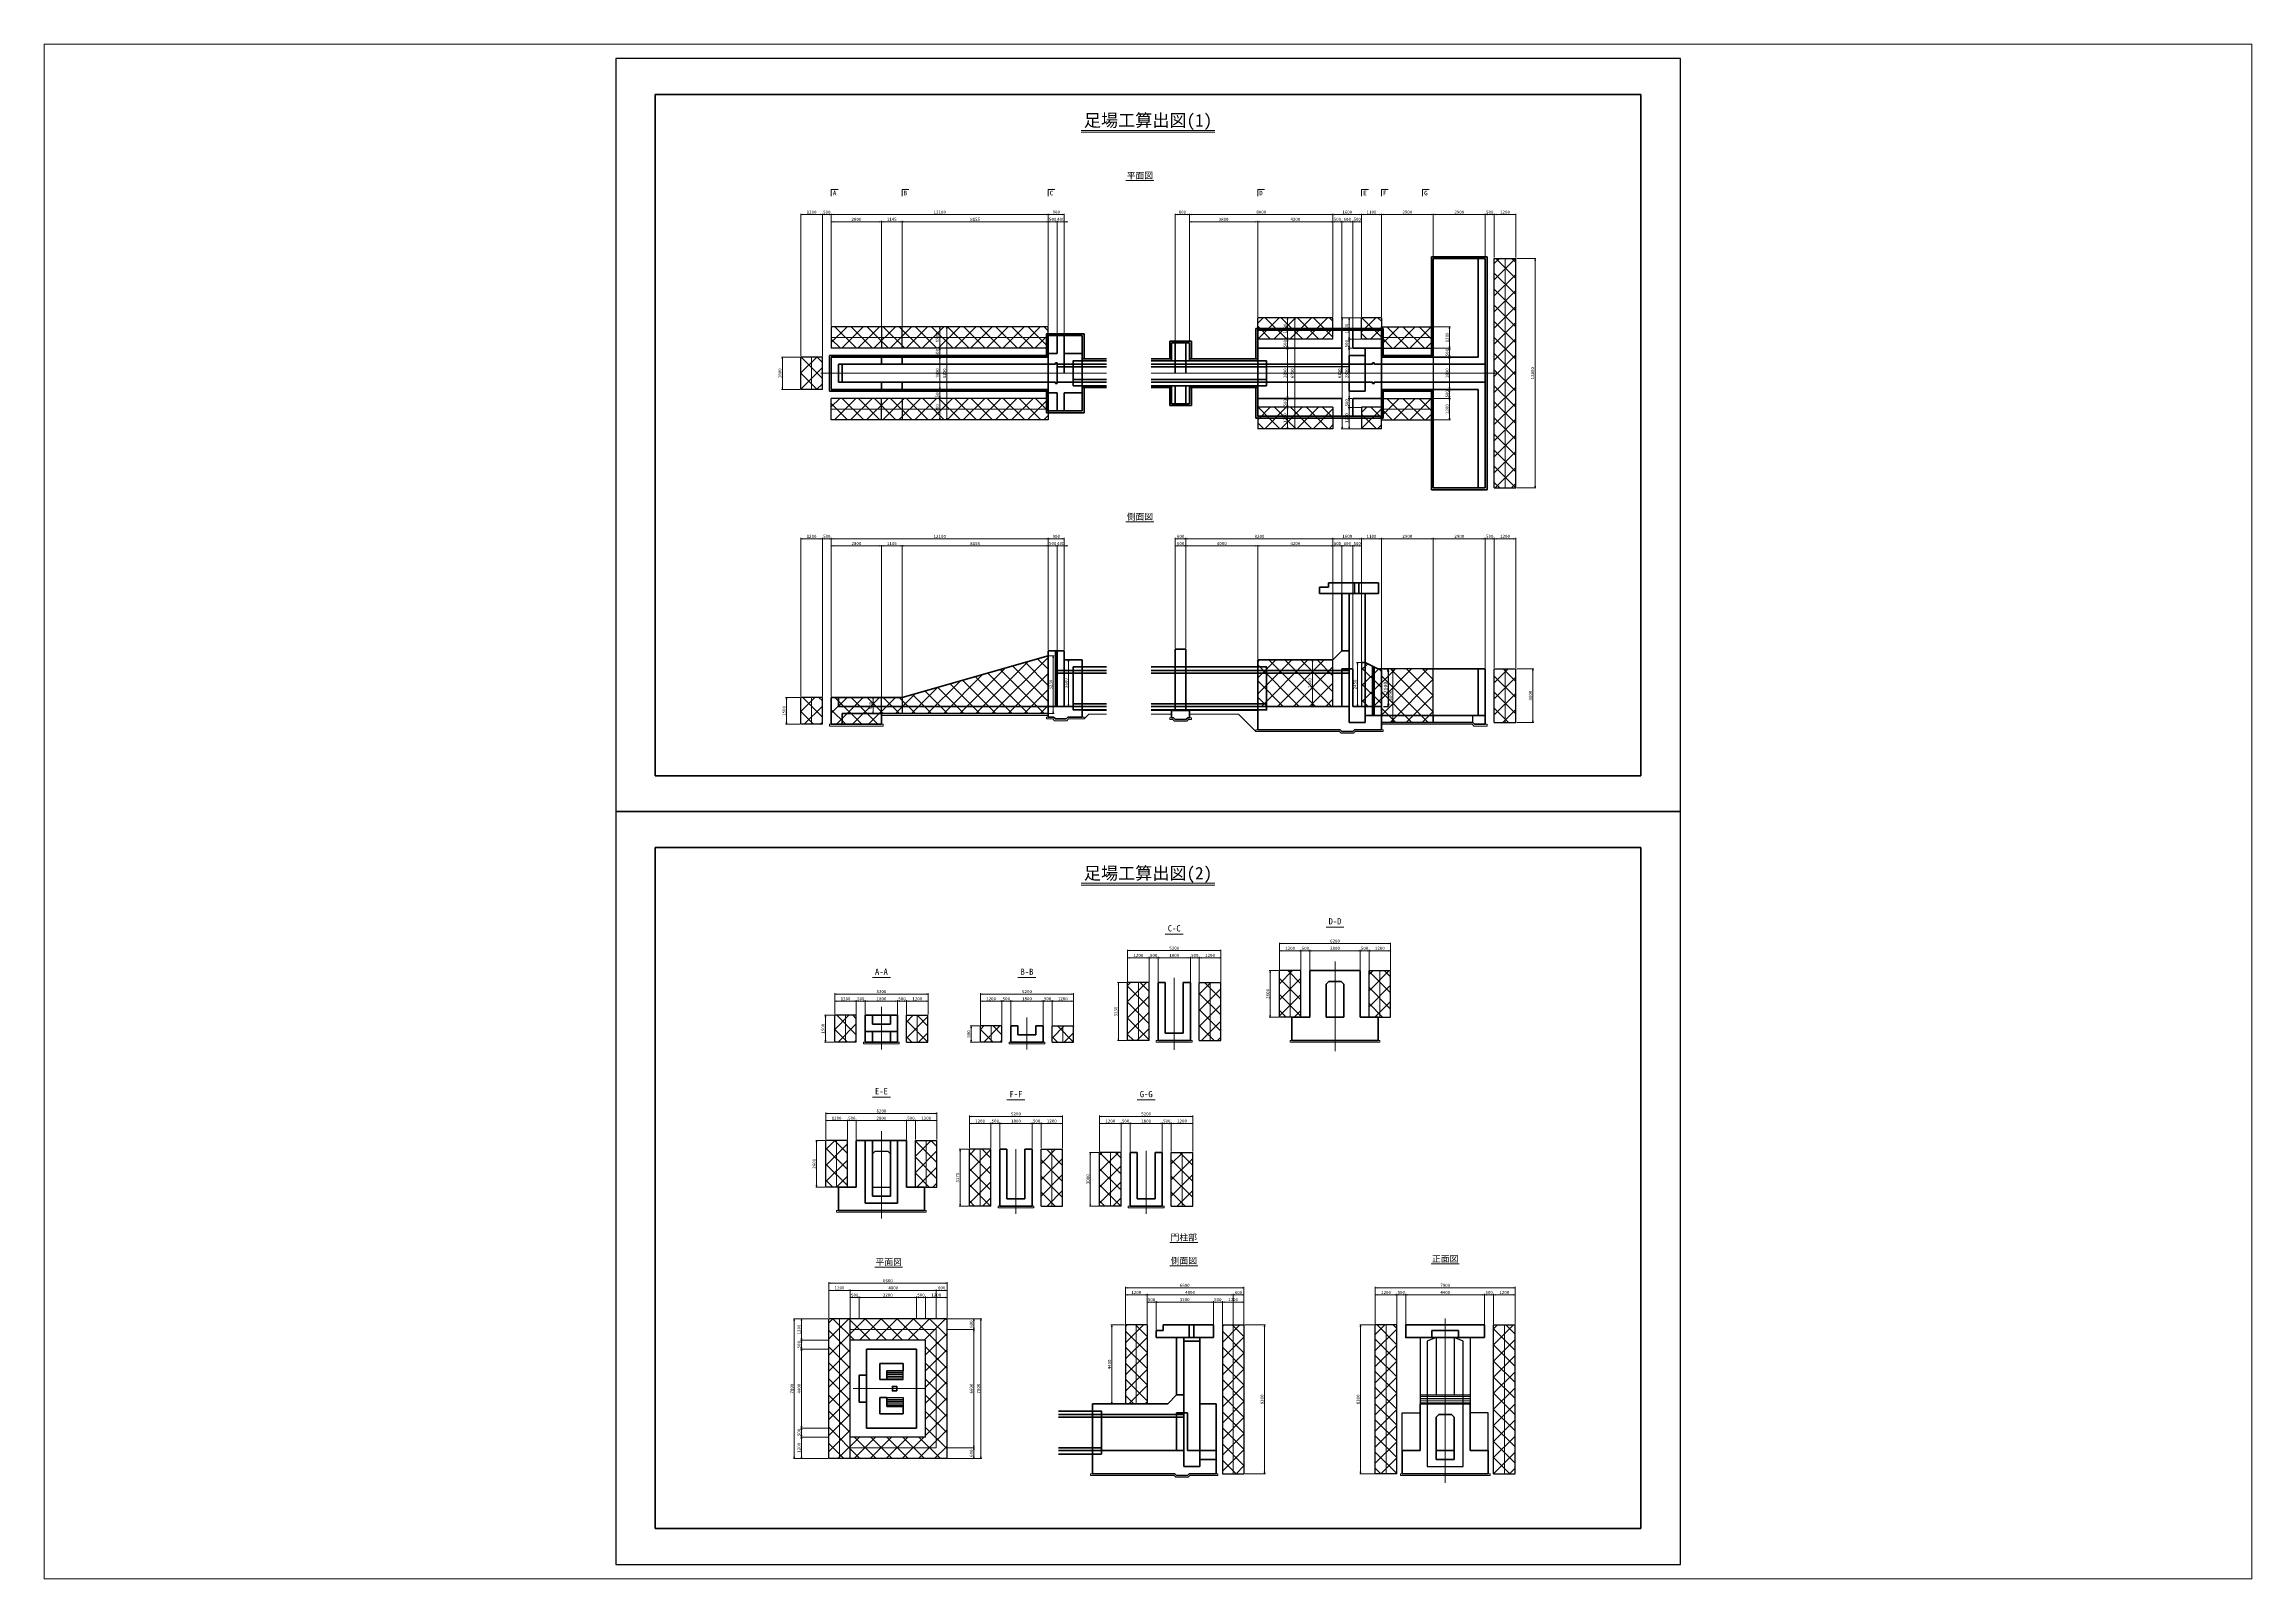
# Paper-space layout 'レイアウト1' of a CAD drawing. Header units: millimetres. Extents: x 29 to 257, y 20 to 178.
# The model-space entities are those that its viewports show. They can reach past a viewport. Long polylines and large blocks are cut down to what shows.
import ezdxf
from ezdxf.enums import TextEntityAlignment as Align

# ---------------------------------------------------------------- set-up
doc = ezdxf.new("R2010")
doc.units = ezdxf.units.MM
doc.header["$LTSCALE"] = 60
doc.header["$PDSIZE"] = 300
for name, pattern in [('SXF_一点短鎖線', [9.25, 6, -1.5, 0.25, -1.5]), ('SXF_跳び破線', [12, 6, -6]), ('破線', [7.5, 6, -1.5]), ('破線1', [7.5, 6, -1.5])]:
    doc.linetypes.add(name, pattern=pattern)
doc.layers.get('Defpoints').update_dxf_attribs({"color": 151})
for name, color, linetype, lineweight in [('D-BMK', 2, 'SXF_一点短鎖線', 13), ('D-BYP-STR1', 2, 'Continuous', 13), ('D-BYP-STR4', 6, 'Continuous', 25), ('D-BYP-STR6', 2, 'SXF_一点短鎖線', 13), ('D-BYP-STR7', 2, 'Continuous', 13), ('D-BYP-STR8', 150, 'Continuous', 50), ('D-STR', 1, 'Continuous', 50), ('D-STR-DIM', 7, 'Continuous', 13), ('D-STR-HTXT', 7, 'Continuous', 13), ('D-STR-STR2', 6, 'Continuous', 25), ('D-TTL', 2, 'Continuous', 140), ('D-TTL-LINE', 7, 'Continuous', 13), ('D-TTL-TXT', 7, 'Continuous', 13)]:
    doc.layers.add(name, color=color, linetype=linetype, lineweight=lineweight)
doc.styles.add('MS ゴシック', font='')
doc.styles.add('YOKO_GOTHIC', font='')
doc.styles.add('ＭＳ ゴシック', font='')
doc.styles.get('MS ゴシック').set_extended_font_data('MS Gothic')
doc.styles.get('YOKO_GOTHIC').set_extended_font_data('MS Gothic')
doc.styles.get('ＭＳ ゴシック').set_extended_font_data('MS Gothic')
doc.dimstyles.new('DIM-60-F', dxfattribs={"dimscale": 60, "dimtxt": 3.5, "dimasz": 2.5, "dimexe": 0, "dimexo": 2, "dimgap": 0.8, "dimtad": 1, "dimdec": 0, "dimzin": 0, "dimdsep": 46, "dimtxsty": 'MS ゴシック', "dimblk": 'OPEN', "dimcen": 0.1, "dimaunit": 1, "dimadec": 4, "dimazin": 0, "dimtfac": 1, "dimtdec": 0, "dimtmove": 2, "dimatfit": 3, "dimldrblk": 'OPEN', "dimfxl": 1, "dimtolj": 1, "dimtzin": 0, "dimlwd": -1, "dimlwe": -1, "dimarcsym": 2})
doc.dimstyles.new('S50', dxfattribs={"dimscale": 50, "dimtxt": 3.5, "dimasz": 2, "dimexe": 1, "dimexo": 1, "dimgap": 1, "dimtad": 1, "dimdec": 0, "dimzin": 1, "dimdsep": 46, "dimtxsty": 'YOKO_GOTHIC', "dimblk": 'OPEN', "dimcen": 0, "dimclrd": 256, "dimclre": 256, "dimclrt": 256, "dimaunit": 1, "dimadec": 3, "dimazin": 0, "dimtfac": 1, "dimtdec": 0, "dimtix": 1, "dimtmove": 2, "dimatfit": 3, "dimldrblk": 'OPEN', "dimfxl": 1, "dimlwd": -1, "dimlwe": -1, "dimarcsym": 0})
pattern_1 = [(45, (131608.64, -25388.3), (-449.013, 449.013), [])]
pattern_2 = [(135, (131608.64, -25388.3), (-449.013, -449.013), [])]
pattern_3 = [(135, (143921.6, -25388.3), (-449.0128, -449.0128), [])]
pattern_4 = [(45, (143921.6, -25388.3), (-449.0128, 449.0128), [])]
pattern_5 = [(45, (131608.64, -29009.5), (-449.013, 449.013), [])]
pattern_6 = [(135, (131608.64, -29009.5), (-449.013, -449.013), [])]
pattern_7 = [(45, (143921.6, -29009.5), (-449.0128, 449.0128), [])]
pattern_8 = [(135, (143921.6, -29009.5), (-449.0128, -449.0128), [])]
pattern_9 = [(135, (145815.2, -46739), (-449.0128, -449.0128), [])]
pattern_10 = [(45, (145815.2, -46739), (-449.0128, 449.0128), [])]
pattern_11 = [(135, (153936.45, -46739), (-449.0128, -449.0128), [])]
pattern_12 = [(45, (153936.45, -46739), (-449.0128, 449.0128), [])]
pattern_13 = [(135, (175837.3, -41442), (-449.0128, -449.0128), [])]
pattern_14 = [(45, (175837.3, -41442), (-449.0128, 449.0128), [])]

# ---------------------------------------------------------------- blocks, each defined once
blk = doc.blocks.new('_Open')
at = {"color": 0, "linetype": 'ByBlock', "lineweight": -2}
for p, q in [((-1, 0.17), (0, 0)), ((-1, -0.17), (0, 0)), ((0, 0), (-1, 0))]:
    blk.add_line(p, q, dxfattribs=at)
blk = doc.blocks.new('*D804')
at = {"layer": 'D-STR-DIM', "transparency": 16777216}
for p, q in [((73052, -24340), (73052, -21888)), ((74152, -21938), (73152, -21938)), ((74252, -24340), (74252, -21888))]:
    blk.add_line(p, q, dxfattribs=at)
at = {"layer": 'Defpoints', "color": 0, "transparency": 16777216}
for p in [(73052, -21938), (73052, -24390), (74252, -24390)]:
    blk.add_point(p, dxfattribs=at)
at = {"layer": 'D-STR-DIM', "transparency": 16777216, "xscale": 100, "yscale": 100, "zscale": 100, "rotation": 180}
blk.add_blockref('_Open', (73052, -21938), dxfattribs=at)
at = {"layer": 'D-STR-DIM', "transparency": 16777216, "xscale": 100, "yscale": 100, "zscale": 100}
blk.add_blockref('_Open', (74252, -21938), dxfattribs=at)
at = {"layer": 'D-STR-DIM', "transparency": 16777216, "insert": (73652, -21801), "char_height": 175, "attachment_point": 5, "style": 'YOKO_GOTHIC'}
blk.add_mtext('1200', dxfattribs=at)
blk = doc.blocks.new('*D805')
at = {"layer": 'D-STR-DIM', "transparency": 16777216}
for p, q in [((72552, -24340), (72552, -21888)), ((72952, -21938), (72652, -21938)), ((73052, -24340), (73052, -21888))]:
    blk.add_line(p, q, dxfattribs=at)
at = {"layer": 'Defpoints', "color": 0, "transparency": 16777216}
for p in [(72552, -21938), (72552, -24390), (73052, -24390)]:
    blk.add_point(p, dxfattribs=at)
at = {"layer": 'D-STR-DIM', "transparency": 16777216, "xscale": 100, "yscale": 100, "zscale": 100, "rotation": 180}
blk.add_blockref('_Open', (72552, -21938), dxfattribs=at)
at = {"layer": 'D-STR-DIM', "transparency": 16777216, "xscale": 100, "yscale": 100, "zscale": 100}
blk.add_blockref('_Open', (73052, -21938), dxfattribs=at)
at = {"layer": 'D-STR-DIM', "transparency": 16777216, "insert": (72802, -21801), "char_height": 175, "attachment_point": 5, "style": 'YOKO_GOTHIC'}
blk.add_mtext('500', dxfattribs=at)
blk = doc.blocks.new('*D806')
at = {"layer": 'D-STR-DIM', "transparency": 16777216}
for p, q in [((69652, -24340), (69652, -21888)), ((72452, -21938), (69752, -21938)), ((72552, -24340), (72552, -21888))]:
    blk.add_line(p, q, dxfattribs=at)
at = {"layer": 'Defpoints', "color": 0, "transparency": 16777216}
for p in [(69652, -21938), (69652, -24390), (72552, -24390)]:
    blk.add_point(p, dxfattribs=at)
at = {"layer": 'D-STR-DIM', "transparency": 16777216, "xscale": 100, "yscale": 100, "zscale": 100, "rotation": 180}
blk.add_blockref('_Open', (69652, -21938), dxfattribs=at)
at = {"layer": 'D-STR-DIM', "transparency": 16777216, "xscale": 100, "yscale": 100, "zscale": 100}
blk.add_blockref('_Open', (72552, -21938), dxfattribs=at)
at = {"layer": 'D-STR-DIM', "transparency": 16777216, "insert": (71102, -21801), "char_height": 175, "attachment_point": 5, "style": 'YOKO_GOTHIC'}
blk.add_mtext('2900', dxfattribs=at)
blk = doc.blocks.new('*D807')
at = {"layer": 'D-STR-DIM', "transparency": 16777216}
for p, q in [((66752, -27640), (66752, -21888)), ((69552, -21938), (66852, -21938)), ((69652, -24340), (69652, -21888))]:
    blk.add_line(p, q, dxfattribs=at)
at = {"layer": 'Defpoints', "color": 0, "transparency": 16777216}
for p in [(66752, -21938), (69652, -24390), (66752, -27690)]:
    blk.add_point(p, dxfattribs=at)
at = {"layer": 'D-STR-DIM', "transparency": 16777216, "xscale": 100, "yscale": 100, "zscale": 100, "rotation": 180}
blk.add_blockref('_Open', (66752, -21938), dxfattribs=at)
at = {"layer": 'D-STR-DIM', "transparency": 16777216, "xscale": 100, "yscale": 100, "zscale": 100}
blk.add_blockref('_Open', (69652, -21938), dxfattribs=at)
at = {"layer": 'D-STR-DIM', "transparency": 16777216, "insert": (68202, -21801), "char_height": 175, "attachment_point": 5, "style": 'YOKO_GOTHIC'}
blk.add_mtext('2900', dxfattribs=at)
blk = doc.blocks.new('*D808')
at = {"layer": 'D-STR-DIM', "transparency": 16777216}
for p, q in [((65652, -27640), (65652, -21888)), ((66652, -21938), (65752, -21938)), ((66752, -27640), (66752, -21888))]:
    blk.add_line(p, q, dxfattribs=at)
at = {"layer": 'Defpoints', "color": 0, "transparency": 16777216}
for p in [(65652, -21938), (65652, -27690), (66752, -27690)]:
    blk.add_point(p, dxfattribs=at)
at = {"layer": 'D-STR-DIM', "transparency": 16777216, "xscale": 100, "yscale": 100, "zscale": 100, "rotation": 180}
blk.add_blockref('_Open', (65652, -21938), dxfattribs=at)
at = {"layer": 'D-STR-DIM', "transparency": 16777216, "xscale": 100, "yscale": 100, "zscale": 100}
blk.add_blockref('_Open', (66752, -21938), dxfattribs=at)
at = {"layer": 'D-STR-DIM', "transparency": 16777216, "insert": (66202, -21801), "char_height": 175, "attachment_point": 5, "style": 'YOKO_GOTHIC'}
blk.add_mtext('1100', dxfattribs=at)
blk = doc.blocks.new('*D809')
at = {"layer": 'D-STR-DIM', "transparency": 16777216}
for p, q in [((64052, -27640), (64052, -21888)), ((65552, -21938), (64152, -21938)), ((65652, -27640), (65652, -21888))]:
    blk.add_line(p, q, dxfattribs=at)
at = {"layer": 'Defpoints', "color": 0, "transparency": 16777216}
for p in [(64052, -21938), (64052, -27690), (65652, -27690)]:
    blk.add_point(p, dxfattribs=at)
at = {"layer": 'D-STR-DIM', "transparency": 16777216, "xscale": 100, "yscale": 100, "zscale": 100, "rotation": 180}
blk.add_blockref('_Open', (64052, -21938), dxfattribs=at)
at = {"layer": 'D-STR-DIM', "transparency": 16777216, "xscale": 100, "yscale": 100, "zscale": 100}
blk.add_blockref('_Open', (65652, -21938), dxfattribs=at)
at = {"layer": 'D-STR-DIM', "transparency": 16777216, "insert": (64852, -21801), "char_height": 175, "attachment_point": 5, "style": 'YOKO_GOTHIC'}
blk.add_mtext('1600', dxfattribs=at)
blk = doc.blocks.new('*D810')
at = {"layer": 'D-STR-DIM', "transparency": 16777216}
for p, q in [((56052, -29040), (56052, -21888)), ((63952, -21938), (56152, -21938)), ((64052, -27640), (64052, -21888))]:
    blk.add_line(p, q, dxfattribs=at)
at = {"layer": 'Defpoints', "color": 0, "transparency": 16777216}
for p in [(56052, -21938), (64052, -27690), (56052, -29090)]:
    blk.add_point(p, dxfattribs=at)
at = {"layer": 'D-STR-DIM', "transparency": 16777216, "xscale": 100, "yscale": 100, "zscale": 100, "rotation": 180}
blk.add_blockref('_Open', (56052, -21938), dxfattribs=at)
at = {"layer": 'D-STR-DIM', "transparency": 16777216, "xscale": 100, "yscale": 100, "zscale": 100}
blk.add_blockref('_Open', (64052, -21938), dxfattribs=at)
at = {"layer": 'D-STR-DIM', "transparency": 16777216, "insert": (60052, -21801), "char_height": 175, "attachment_point": 5, "style": 'YOKO_GOTHIC'}
blk.add_mtext('8000', dxfattribs=at)
blk = doc.blocks.new('*D811')
at = {"layer": 'D-STR-DIM', "transparency": 16777216}
for p, q in [((55252, -29040), (55252, -21888)), ((55952, -21938), (55352, -21938)), ((56052, -29040), (56052, -21888))]:
    blk.add_line(p, q, dxfattribs=at)
at = {"layer": 'Defpoints', "color": 0, "transparency": 16777216}
for p in [(55252, -21938), (55252, -29090), (56052, -29090)]:
    blk.add_point(p, dxfattribs=at)
at = {"layer": 'D-STR-DIM', "transparency": 16777216, "xscale": 100, "yscale": 100, "zscale": 100, "rotation": 180}
blk.add_blockref('_Open', (55252, -21938), dxfattribs=at)
at = {"layer": 'D-STR-DIM', "transparency": 16777216, "xscale": 100, "yscale": 100, "zscale": 100}
blk.add_blockref('_Open', (56052, -21938), dxfattribs=at)
at = {"layer": 'D-STR-DIM', "transparency": 16777216, "insert": (55652, -21801), "char_height": 175, "attachment_point": 5, "style": 'YOKO_GOTHIC'}
blk.add_mtext('800', dxfattribs=at)
blk = doc.blocks.new('*D813')
at = {"layer": 'D-STR-DIM', "transparency": 16777216}
for p, q in [((48165, -28140), (48165, -21888)), ((48965, -21938), (48265, -21938)), ((49065, -28640), (49065, -21888))]:
    blk.add_line(p, q, dxfattribs=at)
at = {"layer": 'Defpoints', "color": 0, "transparency": 16777216}
for p in [(48165, -21938), (48165, -28190), (49065, -28690)]:
    blk.add_point(p, dxfattribs=at)
at = {"layer": 'D-STR-DIM', "transparency": 16777216, "xscale": 100, "yscale": 100, "zscale": 100, "rotation": 180}
blk.add_blockref('_Open', (48165, -21938), dxfattribs=at)
at = {"layer": 'D-STR-DIM', "transparency": 16777216, "xscale": 100, "yscale": 100, "zscale": 100}
blk.add_blockref('_Open', (49065, -21938), dxfattribs=at)
at = {"layer": 'D-STR-DIM', "transparency": 16777216, "insert": (48615, -21801), "char_height": 175, "attachment_point": 5, "style": 'YOKO_GOTHIC'}
blk.add_mtext('900', dxfattribs=at)
blk = doc.blocks.new('*D814')
at = {"layer": 'D-STR-DIM', "transparency": 16777216}
for p, q in [((36065, -28140), (36065, -21888)), ((48065, -21938), (36165, -21938)), ((48165, -28140), (48165, -21888))]:
    blk.add_line(p, q, dxfattribs=at)
at = {"layer": 'Defpoints', "color": 0, "transparency": 16777216}
for p in [(36065, -21938), (36065, -28190), (48165, -28190)]:
    blk.add_point(p, dxfattribs=at)
at = {"layer": 'D-STR-DIM', "transparency": 16777216, "xscale": 100, "yscale": 100, "zscale": 100, "rotation": 180}
blk.add_blockref('_Open', (36065, -21938), dxfattribs=at)
at = {"layer": 'D-STR-DIM', "transparency": 16777216, "xscale": 100, "yscale": 100, "zscale": 100}
blk.add_blockref('_Open', (48165, -21938), dxfattribs=at)
at = {"layer": 'D-STR-DIM', "transparency": 16777216, "insert": (42115, -21801), "char_height": 175, "attachment_point": 5, "style": 'YOKO_GOTHIC'}
blk.add_mtext('12100', dxfattribs=at)
blk = doc.blocks.new('*D815')
at = {"layer": 'D-STR-DIM', "transparency": 16777216}
for p, q in [((35565, -29840), (35565, -21888)), ((35965, -21938), (35665, -21938)), ((36065, -28140), (36065, -21888))]:
    blk.add_line(p, q, dxfattribs=at)
at = {"layer": 'Defpoints', "color": 0, "transparency": 16777216}
for p in [(35565, -21938), (36065, -28190), (35565, -29890)]:
    blk.add_point(p, dxfattribs=at)
at = {"layer": 'D-STR-DIM', "transparency": 16777216, "xscale": 100, "yscale": 100, "zscale": 100, "rotation": 180}
blk.add_blockref('_Open', (35565, -21938), dxfattribs=at)
at = {"layer": 'D-STR-DIM', "transparency": 16777216, "xscale": 100, "yscale": 100, "zscale": 100}
blk.add_blockref('_Open', (36065, -21938), dxfattribs=at)
at = {"layer": 'D-STR-DIM', "transparency": 16777216, "insert": (35815, -21801), "char_height": 175, "attachment_point": 5, "style": 'YOKO_GOTHIC'}
blk.add_mtext('500', dxfattribs=at)
blk = doc.blocks.new('*D816')
at = {"layer": 'D-STR-DIM', "transparency": 16777216}
for p, q in [((34365, -29840), (34365, -21888)), ((35465, -21938), (34465, -21938)), ((35565, -29840), (35565, -21888))]:
    blk.add_line(p, q, dxfattribs=at)
at = {"layer": 'Defpoints', "color": 0, "transparency": 16777216}
for p in [(34365, -21938), (34365, -29890), (35565, -29890)]:
    blk.add_point(p, dxfattribs=at)
at = {"layer": 'D-STR-DIM', "transparency": 16777216, "xscale": 100, "yscale": 100, "zscale": 100, "rotation": 180}
blk.add_blockref('_Open', (34365, -21938), dxfattribs=at)
at = {"layer": 'D-STR-DIM', "transparency": 16777216, "xscale": 100, "yscale": 100, "zscale": 100}
blk.add_blockref('_Open', (35565, -21938), dxfattribs=at)
at = {"layer": 'D-STR-DIM', "transparency": 16777216, "insert": (34965, -21801), "char_height": 175, "attachment_point": 5, "style": 'YOKO_GOTHIC'}
blk.add_mtext('1200', dxfattribs=at)
blk = doc.blocks.new('*D817')
at = {"layer": 'D-STR-DIM', "transparency": 16777216}
for p, q in [((64052, -27640), (64052, -22288)), ((64152, -22338), (64452, -22338)), ((64552, -28340), (64552, -22288))]:
    blk.add_line(p, q, dxfattribs=at)
at = {"layer": 'Defpoints', "color": 0, "transparency": 16777216}
for p in [(64552, -22338), (64052, -27690), (64552, -28390)]:
    blk.add_point(p, dxfattribs=at)
at = {"layer": 'D-STR-DIM', "transparency": 16777216, "xscale": 100, "yscale": 100, "zscale": 100, "rotation": 180}
blk.add_blockref('_Open', (64052, -22338), dxfattribs=at)
at = {"layer": 'D-STR-DIM', "transparency": 16777216, "xscale": 100, "yscale": 100, "zscale": 100}
blk.add_blockref('_Open', (64552, -22338), dxfattribs=at)
at = {"layer": 'D-STR-DIM', "transparency": 16777216, "insert": (64302, -22201), "char_height": 175, "attachment_point": 5, "style": 'YOKO_GOTHIC'}
blk.add_mtext('500', dxfattribs=at)
blk = doc.blocks.new('*D818')
at = {"layer": 'D-STR-DIM', "transparency": 16777216}
for p, q in [((64552, -28340), (64552, -22288)), ((64652, -22338), (65052, -22338)), ((65152, -28340), (65152, -22288))]:
    blk.add_line(p, q, dxfattribs=at)
at = {"layer": 'Defpoints', "color": 0, "transparency": 16777216}
for p in [(65152, -22338), (64552, -28390), (65152, -28390)]:
    blk.add_point(p, dxfattribs=at)
at = {"layer": 'D-STR-DIM', "transparency": 16777216, "xscale": 100, "yscale": 100, "zscale": 100, "rotation": 180}
blk.add_blockref('_Open', (64552, -22338), dxfattribs=at)
at = {"layer": 'D-STR-DIM', "transparency": 16777216, "xscale": 100, "yscale": 100, "zscale": 100}
blk.add_blockref('_Open', (65152, -22338), dxfattribs=at)
at = {"layer": 'D-STR-DIM', "transparency": 16777216, "insert": (64852, -22201), "char_height": 175, "attachment_point": 5, "style": 'YOKO_GOTHIC'}
blk.add_mtext('600', dxfattribs=at)
blk = doc.blocks.new('*D819')
at = {"layer": 'D-STR-DIM', "transparency": 16777216}
for p, q in [((65152, -28340), (65152, -22288)), ((65252, -22338), (65552, -22338)), ((65652, -27640), (65652, -22288))]:
    blk.add_line(p, q, dxfattribs=at)
at = {"layer": 'Defpoints', "color": 0, "transparency": 16777216}
for p in [(65652, -22338), (65652, -27690), (65152, -28390)]:
    blk.add_point(p, dxfattribs=at)
at = {"layer": 'D-STR-DIM', "transparency": 16777216, "xscale": 100, "yscale": 100, "zscale": 100, "rotation": 180}
blk.add_blockref('_Open', (65152, -22338), dxfattribs=at)
at = {"layer": 'D-STR-DIM', "transparency": 16777216, "xscale": 100, "yscale": 100, "zscale": 100}
blk.add_blockref('_Open', (65652, -22338), dxfattribs=at)
at = {"layer": 'D-STR-DIM', "transparency": 16777216, "insert": (65402, -22201), "char_height": 175, "attachment_point": 5, "style": 'YOKO_GOTHIC'}
blk.add_mtext('500', dxfattribs=at)
blk = doc.blocks.new('*D820')
at = {"layer": 'D-STR-DIM', "transparency": 16777216}
for p, q in [((56052, -29040), (56052, -22288)), ((56152, -22338), (59752, -22338)), ((59852, -27640), (59852, -22288))]:
    blk.add_line(p, q, dxfattribs=at)
at = {"layer": 'Defpoints', "color": 0, "transparency": 16777216}
for p in [(59852, -22338), (59852, -27690), (56052, -29090)]:
    blk.add_point(p, dxfattribs=at)
at = {"layer": 'D-STR-DIM', "transparency": 16777216, "xscale": 100, "yscale": 100, "zscale": 100, "rotation": 180}
blk.add_blockref('_Open', (56052, -22338), dxfattribs=at)
at = {"layer": 'D-STR-DIM', "transparency": 16777216, "xscale": 100, "yscale": 100, "zscale": 100}
blk.add_blockref('_Open', (59852, -22338), dxfattribs=at)
at = {"layer": 'D-STR-DIM', "transparency": 16777216, "insert": (57952, -22201), "char_height": 175, "attachment_point": 5, "style": 'YOKO_GOTHIC'}
blk.add_mtext('3800', dxfattribs=at)
blk = doc.blocks.new('*D821')
at = {"layer": 'D-STR-DIM', "transparency": 16777216}
for p, q in [((59852, -27640), (59852, -22288)), ((59952, -22338), (63952, -22338)), ((64052, -27640), (64052, -22288))]:
    blk.add_line(p, q, dxfattribs=at)
at = {"layer": 'Defpoints', "color": 0, "transparency": 16777216}
for p in [(64052, -22338), (59852, -27690), (64052, -27690)]:
    blk.add_point(p, dxfattribs=at)
at = {"layer": 'D-STR-DIM', "transparency": 16777216, "xscale": 100, "yscale": 100, "zscale": 100, "rotation": 180}
blk.add_blockref('_Open', (59852, -22338), dxfattribs=at)
at = {"layer": 'D-STR-DIM', "transparency": 16777216, "xscale": 100, "yscale": 100, "zscale": 100}
blk.add_blockref('_Open', (64052, -22338), dxfattribs=at)
at = {"layer": 'D-STR-DIM', "transparency": 16777216, "insert": (61952, -22201), "char_height": 175, "attachment_point": 5, "style": 'YOKO_GOTHIC'}
blk.add_mtext('4200', dxfattribs=at)
blk = doc.blocks.new('*D822')
at = {"layer": 'D-STR-DIM', "transparency": 16777216}
for p, q in [((48165, -28140), (48165, -22288)), ((48265, -22338), (48565, -22338)), ((48665, -28640), (48665, -22288))]:
    blk.add_line(p, q, dxfattribs=at)
at = {"layer": 'Defpoints', "color": 0, "transparency": 16777216}
for p in [(48665, -22338), (48165, -28190), (48665, -28690)]:
    blk.add_point(p, dxfattribs=at)
at = {"layer": 'D-STR-DIM', "transparency": 16777216, "xscale": 100, "yscale": 100, "zscale": 100, "rotation": 180}
blk.add_blockref('_Open', (48165, -22338), dxfattribs=at)
at = {"layer": 'D-STR-DIM', "transparency": 16777216, "xscale": 100, "yscale": 100, "zscale": 100}
blk.add_blockref('_Open', (48665, -22338), dxfattribs=at)
at = {"layer": 'D-STR-DIM', "transparency": 16777216, "insert": (48415, -22201), "char_height": 175, "attachment_point": 5, "style": 'YOKO_GOTHIC'}
blk.add_mtext('500', dxfattribs=at)
blk = doc.blocks.new('*D823')
at = {"layer": 'D-STR-DIM', "transparency": 16777216}
for p, q in [((48565, -22338), (48465, -22338)), ((48665, -28640), (48665, -22288)), ((48665, -22338), (49065, -22338)), ((49065, -28640), (49065, -22288)), ((49165, -22338), (49265, -22338))]:
    blk.add_line(p, q, dxfattribs=at)
at = {"layer": 'Defpoints', "color": 0, "transparency": 16777216}
for p in [(49065, -22338), (48665, -28690), (49065, -28690)]:
    blk.add_point(p, dxfattribs=at)
at = {"layer": 'D-STR-DIM', "transparency": 16777216, "xscale": 100, "yscale": 100, "zscale": 100}
blk.add_blockref('_Open', (48665, -22338), dxfattribs=at)
at = {"layer": 'D-STR-DIM', "transparency": 16777216, "xscale": 100, "yscale": 100, "zscale": 100, "rotation": 180}
blk.add_blockref('_Open', (49065, -22338), dxfattribs=at)
at = {"layer": 'D-STR-DIM', "transparency": 16777216, "insert": (48865, -22201), "char_height": 175, "attachment_point": 5, "style": 'YOKO_GOTHIC'}
blk.add_mtext('400', dxfattribs=at)
blk = doc.blocks.new('*D824')
at = {"layer": 'D-STR-DIM', "transparency": 16777216}
for p, q in [((36065, -28140), (36065, -22288)), ((36165, -22338), (38765, -22338)), ((38865, -28140), (38865, -22288))]:
    blk.add_line(p, q, dxfattribs=at)
at = {"layer": 'Defpoints', "color": 0, "transparency": 16777216}
for p in [(38865, -22338), (36065, -28190), (38865, -28190)]:
    blk.add_point(p, dxfattribs=at)
at = {"layer": 'D-STR-DIM', "transparency": 16777216, "xscale": 100, "yscale": 100, "zscale": 100, "rotation": 180}
blk.add_blockref('_Open', (36065, -22338), dxfattribs=at)
at = {"layer": 'D-STR-DIM', "transparency": 16777216, "xscale": 100, "yscale": 100, "zscale": 100}
blk.add_blockref('_Open', (38865, -22338), dxfattribs=at)
at = {"layer": 'D-STR-DIM', "transparency": 16777216, "insert": (37465, -22201), "char_height": 175, "attachment_point": 5, "style": 'YOKO_GOTHIC'}
blk.add_mtext('2800', dxfattribs=at)
blk = doc.blocks.new('*D832')
at = {"layer": 'D-STR-DIM', "transparency": 16777216}
for p, q in [((38865, -28140), (38865, -22288)), ((38965, -22338), (39910, -22338)), ((40010, -28140), (40010, -22288))]:
    blk.add_line(p, q, dxfattribs=at)
at = {"layer": 'Defpoints', "color": 0, "transparency": 16777216}
for p in [(40010, -22338), (38865, -28190), (40010, -28190)]:
    blk.add_point(p, dxfattribs=at)
at = {"layer": 'D-STR-DIM', "transparency": 16777216, "xscale": 100, "yscale": 100, "zscale": 100, "rotation": 180}
blk.add_blockref('_Open', (38865, -22338), dxfattribs=at)
at = {"layer": 'D-STR-DIM', "transparency": 16777216, "xscale": 100, "yscale": 100, "zscale": 100}
blk.add_blockref('_Open', (40010, -22338), dxfattribs=at)
at = {"layer": 'D-STR-DIM', "transparency": 16777216, "insert": (39438, -22201), "char_height": 175, "attachment_point": 5, "style": 'YOKO_GOTHIC'}
blk.add_mtext('1145', dxfattribs=at)
blk = doc.blocks.new('*D833')
at = {"layer": 'D-STR-DIM', "transparency": 16777216}
for p, q in [((40010, -28140), (40010, -22288)), ((40110, -22338), (48065, -22338)), ((48165, -28140), (48165, -22288))]:
    blk.add_line(p, q, dxfattribs=at)
at = {"layer": 'Defpoints', "color": 0, "transparency": 16777216}
for p in [(48165, -22338), (40010, -28190), (48165, -28190)]:
    blk.add_point(p, dxfattribs=at)
at = {"layer": 'D-STR-DIM', "transparency": 16777216, "xscale": 100, "yscale": 100, "zscale": 100, "rotation": 180}
blk.add_blockref('_Open', (40010, -22338), dxfattribs=at)
at = {"layer": 'D-STR-DIM', "transparency": 16777216, "xscale": 100, "yscale": 100, "zscale": 100}
blk.add_blockref('_Open', (48165, -22338), dxfattribs=at)
at = {"layer": 'D-STR-DIM', "transparency": 16777216, "insert": (44088, -22201), "char_height": 175, "attachment_point": 5, "style": 'YOKO_GOTHIC'}
blk.add_mtext('8155', dxfattribs=at)
blk = doc.blocks.new('*D834')
at = {"layer": 'D-STR-DIM', "transparency": 16777216}
for p, q in [((74302, -24390), (75376, -24390)), ((75326, -24490), (75326, -37090)), ((74302, -37190), (75376, -37190))]:
    blk.add_line(p, q, dxfattribs=at)
at = {"layer": 'Defpoints', "color": 0, "transparency": 16777216}
for p in [(74252, -24390), (74252, -37190), (75326, -37190)]:
    blk.add_point(p, dxfattribs=at)
at = {"layer": 'D-STR-DIM', "transparency": 16777216, "xscale": 100, "yscale": 100, "zscale": 100}
for p, rotation in [((75326, -24390), 90), ((75326, -37190), 270)]:
    blk.add_blockref('_Open', p, dxfattribs=dict(at, rotation=rotation))
at = {"layer": 'D-STR-DIM', "transparency": 16777216, "insert": (75188, -30790), "char_height": 175, "attachment_point": 5, "rotation": 90, "style": 'YOKO_GOTHIC'}
blk.add_mtext('12800', dxfattribs=at)
blk = doc.blocks.new('*D835')
at = {"layer": 'D-STR-DIM', "transparency": 16777216}
for p, q in [((69702, -28190), (70610, -28190)), ((70560, -28290), (70560, -29290)), ((69702, -29390), (70610, -29390))]:
    blk.add_line(p, q, dxfattribs=at)
at = {"layer": 'Defpoints', "color": 0, "transparency": 16777216}
for p in [(69652, -28190), (69652, -29390), (70560, -29390)]:
    blk.add_point(p, dxfattribs=at)
at = {"layer": 'D-STR-DIM', "transparency": 16777216, "xscale": 100, "yscale": 100, "zscale": 100}
for p, rotation in [((70560, -28190), 90), ((70560, -29390), 270)]:
    blk.add_blockref('_Open', p, dxfattribs=dict(at, rotation=rotation))
at = {"layer": 'D-STR-DIM', "transparency": 16777216, "insert": (70423, -28790), "char_height": 175, "attachment_point": 5, "rotation": 90, "style": 'YOKO_GOTHIC'}
blk.add_mtext('1200', dxfattribs=at)
blk = doc.blocks.new('*D836')
at = {"layer": 'D-STR-DIM', "transparency": 16777216}
for p, q in [((69702, -29390), (70610, -29390)), ((70560, -29490), (70560, -29790))]:
    blk.add_line(p, q, dxfattribs=at)
at = {"layer": 'Defpoints', "color": 0, "transparency": 16777216}
for p in [(69652, -29390), (70560, -29890), (70560, -29890)]:
    blk.add_point(p, dxfattribs=at)
at = {"layer": 'D-STR-DIM', "transparency": 16777216, "xscale": 100, "yscale": 100, "zscale": 100}
for p, rotation in [((70560, -29390), 90), ((70560, -29890), 270)]:
    blk.add_blockref('_Open', p, dxfattribs=dict(at, rotation=rotation))
at = {"layer": 'D-STR-DIM', "transparency": 16777216, "insert": (70423, -29640), "char_height": 175, "attachment_point": 5, "rotation": 90, "style": 'YOKO_GOTHIC'}
blk.add_mtext('500', dxfattribs=at)
blk = doc.blocks.new('*D837')
at = {"layer": 'D-STR-DIM', "transparency": 16777216}
blk.add_line((70560, -29990), (70560, -31590), dxfattribs=at)
at = {"layer": 'Defpoints', "color": 0, "transparency": 16777216}
for p in [(70560, -29890), (70560, -31690), (70560, -31690)]:
    blk.add_point(p, dxfattribs=at)
at = {"layer": 'D-STR-DIM', "transparency": 16777216, "xscale": 100, "yscale": 100, "zscale": 100}
for p, rotation in [((70560, -29890), 90), ((70560, -31690), 270)]:
    blk.add_blockref('_Open', p, dxfattribs=dict(at, rotation=rotation))
at = {"layer": 'D-STR-DIM', "transparency": 16777216, "insert": (70423, -30790), "char_height": 175, "attachment_point": 5, "rotation": 90, "style": 'YOKO_GOTHIC'}
blk.add_mtext('1800', dxfattribs=at)
blk = doc.blocks.new('*D838')
at = {"layer": 'D-STR-DIM', "transparency": 16777216}
for p, q in [((70560, -31790), (70560, -32090)), ((69702, -32190), (70610, -32190))]:
    blk.add_line(p, q, dxfattribs=at)
at = {"layer": 'Defpoints', "color": 0, "transparency": 16777216}
for p in [(70560, -31690), (69652, -32190), (70560, -32190)]:
    blk.add_point(p, dxfattribs=at)
at = {"layer": 'D-STR-DIM', "transparency": 16777216, "xscale": 100, "yscale": 100, "zscale": 100}
for p, rotation in [((70560, -31690), 90), ((70560, -32190), 270)]:
    blk.add_blockref('_Open', p, dxfattribs=dict(at, rotation=rotation))
at = {"layer": 'D-STR-DIM', "transparency": 16777216, "insert": (70423, -31940), "char_height": 175, "attachment_point": 5, "rotation": 90, "style": 'YOKO_GOTHIC'}
blk.add_mtext('500', dxfattribs=at)
blk = doc.blocks.new('*D839')
at = {"layer": 'D-STR-DIM', "transparency": 16777216}
for p, q in [((69702, -32190), (70610, -32190)), ((70560, -32290), (70560, -33290)), ((69702, -33390), (70610, -33390))]:
    blk.add_line(p, q, dxfattribs=at)
at = {"layer": 'Defpoints', "color": 0, "transparency": 16777216}
for p in [(69652, -32190), (69652, -33390), (70560, -33390)]:
    blk.add_point(p, dxfattribs=at)
at = {"layer": 'D-STR-DIM', "transparency": 16777216, "xscale": 100, "yscale": 100, "zscale": 100}
for p, rotation in [((70560, -32190), 90), ((70560, -33390), 270)]:
    blk.add_blockref('_Open', p, dxfattribs=dict(at, rotation=rotation))
at = {"layer": 'D-STR-DIM', "transparency": 16777216, "insert": (70423, -32790), "char_height": 175, "attachment_point": 5, "rotation": 90, "style": 'YOKO_GOTHIC'}
blk.add_mtext('1200', dxfattribs=at)
blk = doc.blocks.new('*D840')
at = {"layer": 'D-STR-DIM', "transparency": 16777216}
for p, q in [((65602, -27690), (64909, -27690)), ((64959, -27790), (64959, -28790)), ((65602, -28890), (64909, -28890))]:
    blk.add_line(p, q, dxfattribs=at)
at = {"layer": 'Defpoints', "color": 0, "transparency": 16777216}
for p in [(65652, -27690), (64959, -28890), (65652, -28890)]:
    blk.add_point(p, dxfattribs=at)
at = {"layer": 'D-STR-DIM', "transparency": 16777216, "xscale": 100, "yscale": 100, "zscale": 100}
for p, rotation in [((64959, -27690), 90), ((64959, -28890), 270)]:
    blk.add_blockref('_Open', p, dxfattribs=dict(at, rotation=rotation))
at = {"layer": 'D-STR-DIM', "transparency": 16777216, "insert": (64821, -28290), "char_height": 175, "attachment_point": 5, "rotation": 90, "style": 'YOKO_GOTHIC'}
blk.add_mtext('1200', dxfattribs=at)
blk = doc.blocks.new('*D841')
at = {"layer": 'D-STR-DIM', "transparency": 16777216}
for p, q in [((65602, -28890), (64909, -28890)), ((65102, -29390), (64909, -29390)), ((64959, -28990), (64959, -29290))]:
    blk.add_line(p, q, dxfattribs=at)
at = {"layer": 'Defpoints', "color": 0, "transparency": 16777216}
for p in [(64959, -29390), (65152, -29390), (65652, -28890)]:
    blk.add_point(p, dxfattribs=at)
at = {"layer": 'D-STR-DIM', "transparency": 16777216, "xscale": 100, "yscale": 100, "zscale": 100}
for p, rotation in [((64959, -28890), 90), ((64959, -29390), 270)]:
    blk.add_blockref('_Open', p, dxfattribs=dict(at, rotation=rotation))
at = {"layer": 'D-STR-DIM', "transparency": 16777216, "insert": (64821, -29140), "char_height": 175, "attachment_point": 5, "rotation": 90, "style": 'YOKO_GOTHIC'}
blk.add_mtext('500', dxfattribs=at)
blk = doc.blocks.new('*D842')
at = {"layer": 'D-STR-DIM', "transparency": 16777216}
for p, q in [((65102, -29390), (64909, -29390)), ((64959, -29490), (64959, -32090)), ((65102, -32190), (64909, -32190))]:
    blk.add_line(p, q, dxfattribs=at)
at = {"layer": 'Defpoints', "color": 0, "transparency": 16777216}
for p in [(65152, -29390), (64959, -32190), (65152, -32190)]:
    blk.add_point(p, dxfattribs=at)
at = {"layer": 'D-STR-DIM', "transparency": 16777216, "xscale": 100, "yscale": 100, "zscale": 100}
for p, rotation in [((64959, -29390), 90), ((64959, -32190), 270)]:
    blk.add_blockref('_Open', p, dxfattribs=dict(at, rotation=rotation))
at = {"layer": 'D-STR-DIM', "transparency": 16777216, "insert": (64821, -30790), "char_height": 175, "attachment_point": 5, "rotation": 90, "style": 'YOKO_GOTHIC'}
blk.add_mtext('2800', dxfattribs=at)
blk = doc.blocks.new('*D843')
at = {"layer": 'D-STR-DIM', "transparency": 16777216}
for p, q in [((65102, -32190), (64909, -32190)), ((65602, -32690), (64909, -32690)), ((64959, -32290), (64959, -32590))]:
    blk.add_line(p, q, dxfattribs=at)
at = {"layer": 'Defpoints', "color": 0, "transparency": 16777216}
for p in [(64959, -32690), (65152, -32190), (65652, -32690)]:
    blk.add_point(p, dxfattribs=at)
at = {"layer": 'D-STR-DIM', "transparency": 16777216, "xscale": 100, "yscale": 100, "zscale": 100}
for p, rotation in [((64959, -32190), 90), ((64959, -32690), 270)]:
    blk.add_blockref('_Open', p, dxfattribs=dict(at, rotation=rotation))
at = {"layer": 'D-STR-DIM', "transparency": 16777216, "insert": (64821, -32440), "char_height": 175, "attachment_point": 5, "rotation": 90, "style": 'YOKO_GOTHIC'}
blk.add_mtext('500', dxfattribs=at)
blk = doc.blocks.new('*D844')
at = {"layer": 'D-STR-DIM', "transparency": 16777216}
for p, q in [((65602, -32690), (64909, -32690)), ((64959, -32790), (64959, -33790)), ((65602, -33890), (64909, -33890))]:
    blk.add_line(p, q, dxfattribs=at)
at = {"layer": 'Defpoints', "color": 0, "transparency": 16777216}
for p in [(65652, -32690), (64959, -33890), (65652, -33890)]:
    blk.add_point(p, dxfattribs=at)
at = {"layer": 'D-STR-DIM', "transparency": 16777216, "xscale": 100, "yscale": 100, "zscale": 100}
for p, rotation in [((64959, -32690), 90), ((64959, -33890), 270)]:
    blk.add_blockref('_Open', p, dxfattribs=dict(at, rotation=rotation))
at = {"layer": 'D-STR-DIM', "transparency": 16777216, "insert": (64821, -33290), "char_height": 175, "attachment_point": 5, "rotation": 90, "style": 'YOKO_GOTHIC'}
blk.add_mtext('1200', dxfattribs=at)
blk = doc.blocks.new('*D726')
at = {"layer": 'D-STR-DIM', "transparency": 16777216}
for p, q in [((65602, -27690), (64509, -27690)), ((64559, -33790), (64559, -27790)), ((65602, -33890), (64509, -33890))]:
    blk.add_line(p, q, dxfattribs=at)
at = {"layer": 'Defpoints', "color": 0, "transparency": 16777216}
for p in [(64559, -27690), (65652, -27690), (65652, -33890)]:
    blk.add_point(p, dxfattribs=at)
at = {"layer": 'D-STR-DIM', "transparency": 16777216, "xscale": 100, "yscale": 100, "zscale": 100}
for p, rotation in [((64559, -27690), 90), ((64559, -33890), 270)]:
    blk.add_blockref('_Open', p, dxfattribs=dict(at, rotation=rotation))
at = {"layer": 'D-STR-DIM', "transparency": 16777216, "insert": (64421, -30790), "char_height": 175, "attachment_point": 5, "rotation": 90, "style": 'YOKO_GOTHIC'}
blk.add_mtext('6200', dxfattribs=at)
blk = doc.blocks.new('*D845')
at = {"layer": 'D-STR-DIM', "transparency": 16777216}
blk.add_line((61521, -27790), (61521, -28790), dxfattribs=at)
at = {"layer": 'Defpoints', "color": 0, "transparency": 16777216}
for p in [(61521, -27690), (61521, -28890), (61521, -28890)]:
    blk.add_point(p, dxfattribs=at)
at = {"layer": 'D-STR-DIM', "transparency": 16777216, "xscale": 100, "yscale": 100, "zscale": 100}
for p, rotation in [((61521, -27690), 90), ((61521, -28890), 270)]:
    blk.add_blockref('_Open', p, dxfattribs=dict(at, rotation=rotation))
at = {"layer": 'D-STR-DIM', "transparency": 16777216, "insert": (61383, -28290), "char_height": 175, "attachment_point": 5, "rotation": 90, "style": 'YOKO_GOTHIC'}
blk.add_mtext('1200', dxfattribs=at)
blk = doc.blocks.new('*D846')
at = {"layer": 'D-STR-DIM', "transparency": 16777216}
blk.add_line((61521, -28990), (61521, -29290), dxfattribs=at)
at = {"layer": 'Defpoints', "color": 0, "transparency": 16777216}
for p in [(61521, -28890), (61521, -29390), (61521, -29390)]:
    blk.add_point(p, dxfattribs=at)
at = {"layer": 'D-STR-DIM', "transparency": 16777216, "xscale": 100, "yscale": 100, "zscale": 100}
for p, rotation in [((61521, -28890), 90), ((61521, -29390), 270)]:
    blk.add_blockref('_Open', p, dxfattribs=dict(at, rotation=rotation))
at = {"layer": 'D-STR-DIM', "transparency": 16777216, "insert": (61383, -29140), "char_height": 175, "attachment_point": 5, "rotation": 90, "style": 'YOKO_GOTHIC'}
blk.add_mtext('500', dxfattribs=at)
blk = doc.blocks.new('*D847')
at = {"layer": 'D-STR-DIM', "transparency": 16777216}
blk.add_line((61521, -29490), (61521, -32090), dxfattribs=at)
at = {"layer": 'Defpoints', "color": 0, "transparency": 16777216}
for p in [(61521, -29390), (61521, -32190), (61521, -32190)]:
    blk.add_point(p, dxfattribs=at)
at = {"layer": 'D-STR-DIM', "transparency": 16777216, "xscale": 100, "yscale": 100, "zscale": 100}
for p, rotation in [((61521, -29390), 90), ((61521, -32190), 270)]:
    blk.add_blockref('_Open', p, dxfattribs=dict(at, rotation=rotation))
at = {"layer": 'D-STR-DIM', "transparency": 16777216, "insert": (61383, -30790), "char_height": 175, "attachment_point": 5, "rotation": 90, "style": 'YOKO_GOTHIC'}
blk.add_mtext('2800', dxfattribs=at)
blk = doc.blocks.new('*D848')
at = {"layer": 'D-STR-DIM', "transparency": 16777216}
blk.add_line((61521, -32290), (61521, -32590), dxfattribs=at)
at = {"layer": 'Defpoints', "color": 0, "transparency": 16777216}
for p in [(61521, -32190), (61521, -32690), (61521, -32690)]:
    blk.add_point(p, dxfattribs=at)
at = {"layer": 'D-STR-DIM', "transparency": 16777216, "xscale": 100, "yscale": 100, "zscale": 100}
for p, rotation in [((61521, -32190), 90), ((61521, -32690), 270)]:
    blk.add_blockref('_Open', p, dxfattribs=dict(at, rotation=rotation))
at = {"layer": 'D-STR-DIM', "transparency": 16777216, "insert": (61383, -32440), "char_height": 175, "attachment_point": 5, "rotation": 90, "style": 'YOKO_GOTHIC'}
blk.add_mtext('500', dxfattribs=at)
blk = doc.blocks.new('*D849')
at = {"layer": 'D-STR-DIM', "transparency": 16777216}
blk.add_line((61521, -32790), (61521, -33790), dxfattribs=at)
at = {"layer": 'Defpoints', "color": 0, "transparency": 16777216}
for p in [(61521, -32690), (61521, -33890), (61521, -33890)]:
    blk.add_point(p, dxfattribs=at)
at = {"layer": 'D-STR-DIM', "transparency": 16777216, "xscale": 100, "yscale": 100, "zscale": 100}
for p, rotation in [((61521, -32690), 90), ((61521, -33890), 270)]:
    blk.add_blockref('_Open', p, dxfattribs=dict(at, rotation=rotation))
at = {"layer": 'D-STR-DIM', "transparency": 16777216, "insert": (61383, -33290), "char_height": 175, "attachment_point": 5, "rotation": 90, "style": 'YOKO_GOTHIC'}
blk.add_mtext('1200', dxfattribs=at)
blk = doc.blocks.new('*D727')
at = {"layer": 'D-STR-DIM', "transparency": 16777216}
blk.add_line((61921, -27790), (61921, -33790), dxfattribs=at)
at = {"layer": 'Defpoints', "color": 0, "transparency": 16777216}
for p in [(61921, -27690), (61921, -33890), (61921, -33890)]:
    blk.add_point(p, dxfattribs=at)
at = {"layer": 'D-STR-DIM', "transparency": 16777216, "xscale": 100, "yscale": 100, "zscale": 100}
for p, rotation in [((61921, -27690), 90), ((61921, -33890), 270)]:
    blk.add_blockref('_Open', p, dxfattribs=dict(at, rotation=rotation))
at = {"layer": 'D-STR-DIM', "transparency": 16777216, "insert": (61783, -30790), "char_height": 175, "attachment_point": 5, "rotation": 90, "style": 'YOKO_GOTHIC'}
blk.add_mtext('6200', dxfattribs=at)
blk = doc.blocks.new('*D850')
at = {"layer": 'D-STR-DIM', "transparency": 16777216}
blk.add_line((42115, -28290), (42115, -29290), dxfattribs=at)
at = {"layer": 'Defpoints', "color": 0, "transparency": 16777216}
for p in [(42115, -28190), (42115, -29390), (42115, -29390)]:
    blk.add_point(p, dxfattribs=at)
at = {"layer": 'D-STR-DIM', "transparency": 16777216, "xscale": 100, "yscale": 100, "zscale": 100}
for p, rotation in [((42115, -28190), 90), ((42115, -29390), 270)]:
    blk.add_blockref('_Open', p, dxfattribs=dict(at, rotation=rotation))
at = {"layer": 'D-STR-DIM', "transparency": 16777216, "insert": (41977, -28790), "char_height": 175, "attachment_point": 5, "rotation": 90, "style": 'YOKO_GOTHIC'}
blk.add_mtext('1200', dxfattribs=at)
blk = doc.blocks.new('*D851')
at = {"layer": 'D-STR-DIM', "transparency": 16777216}
blk.add_line((42115, -29490), (42115, -29790), dxfattribs=at)
at = {"layer": 'Defpoints', "color": 0, "transparency": 16777216}
for p in [(42115, -29390), (42115, -29890), (42115, -29890)]:
    blk.add_point(p, dxfattribs=at)
at = {"layer": 'D-STR-DIM', "transparency": 16777216, "xscale": 100, "yscale": 100, "zscale": 100}
for p, rotation in [((42115, -29390), 90), ((42115, -29890), 270)]:
    blk.add_blockref('_Open', p, dxfattribs=dict(at, rotation=rotation))
at = {"layer": 'D-STR-DIM', "transparency": 16777216, "insert": (41977, -29640), "char_height": 175, "attachment_point": 5, "rotation": 90, "style": 'YOKO_GOTHIC'}
blk.add_mtext('500', dxfattribs=at)
blk = doc.blocks.new('*D852')
at = {"layer": 'D-STR-DIM', "transparency": 16777216}
blk.add_line((42115, -29990), (42115, -31590), dxfattribs=at)
at = {"layer": 'Defpoints', "color": 0, "transparency": 16777216}
for p in [(42115, -29890), (42115, -31690), (42115, -31690)]:
    blk.add_point(p, dxfattribs=at)
at = {"layer": 'D-STR-DIM', "transparency": 16777216, "xscale": 100, "yscale": 100, "zscale": 100}
for p, rotation in [((42115, -29890), 90), ((42115, -31690), 270)]:
    blk.add_blockref('_Open', p, dxfattribs=dict(at, rotation=rotation))
at = {"layer": 'D-STR-DIM', "transparency": 16777216, "insert": (41977, -30790), "char_height": 175, "attachment_point": 5, "rotation": 90, "style": 'YOKO_GOTHIC'}
blk.add_mtext('1800', dxfattribs=at)
blk = doc.blocks.new('*D853')
at = {"layer": 'D-STR-DIM', "transparency": 16777216}
blk.add_line((42115, -31790), (42115, -32090), dxfattribs=at)
at = {"layer": 'Defpoints', "color": 0, "transparency": 16777216}
for p in [(42115, -31690), (42115, -32190), (42115, -32190)]:
    blk.add_point(p, dxfattribs=at)
at = {"layer": 'D-STR-DIM', "transparency": 16777216, "xscale": 100, "yscale": 100, "zscale": 100}
for p, rotation in [((42115, -31690), 90), ((42115, -32190), 270)]:
    blk.add_blockref('_Open', p, dxfattribs=dict(at, rotation=rotation))
at = {"layer": 'D-STR-DIM', "transparency": 16777216, "insert": (41977, -31940), "char_height": 175, "attachment_point": 5, "rotation": 90, "style": 'YOKO_GOTHIC'}
blk.add_mtext('500', dxfattribs=at)
blk = doc.blocks.new('*D854')
at = {"layer": 'D-STR-DIM', "transparency": 16777216}
blk.add_line((42115, -32290), (42115, -33290), dxfattribs=at)
at = {"layer": 'Defpoints', "color": 0, "transparency": 16777216}
for p in [(42115, -32190), (42115, -33390), (42115, -33390)]:
    blk.add_point(p, dxfattribs=at)
at = {"layer": 'D-STR-DIM', "transparency": 16777216, "xscale": 100, "yscale": 100, "zscale": 100}
for p, rotation in [((42115, -32190), 90), ((42115, -33390), 270)]:
    blk.add_blockref('_Open', p, dxfattribs=dict(at, rotation=rotation))
at = {"layer": 'D-STR-DIM', "transparency": 16777216, "insert": (41977, -32790), "char_height": 175, "attachment_point": 5, "rotation": 90, "style": 'YOKO_GOTHIC'}
blk.add_mtext('1200', dxfattribs=at)
blk = doc.blocks.new('*D728')
at = {"layer": 'D-STR-DIM', "transparency": 16777216}
blk.add_line((42515, -28290), (42515, -33290), dxfattribs=at)
at = {"layer": 'Defpoints', "color": 0, "transparency": 16777216}
for p in [(42515, -28190), (42515, -33390), (42515, -33390)]:
    blk.add_point(p, dxfattribs=at)
at = {"layer": 'D-STR-DIM', "transparency": 16777216, "xscale": 100, "yscale": 100, "zscale": 100}
for p, rotation in [((42515, -28190), 90), ((42515, -33390), 270)]:
    blk.add_blockref('_Open', p, dxfattribs=dict(at, rotation=rotation))
at = {"layer": 'D-STR-DIM', "transparency": 16777216, "insert": (42377, -30790), "char_height": 175, "attachment_point": 5, "rotation": 90, "style": 'YOKO_GOTHIC'}
blk.add_mtext('5200', dxfattribs=at)
blk = doc.blocks.new('*D855')
at = {"layer": 'D-STR-DIM', "transparency": 16777216}
for p, q in [((34315, -29890), (33282, -29890)), ((33332, -29990), (33332, -31590)), ((34315, -31690), (33282, -31690))]:
    blk.add_line(p, q, dxfattribs=at)
at = {"layer": 'Defpoints', "color": 0, "transparency": 16777216}
for p in [(34365, -29890), (33332, -31690), (34365, -31690)]:
    blk.add_point(p, dxfattribs=at)
at = {"layer": 'D-STR-DIM', "transparency": 16777216, "xscale": 100, "yscale": 100, "zscale": 100}
for p, rotation in [((33332, -29890), 90), ((33332, -31690), 270)]:
    blk.add_blockref('_Open', p, dxfattribs=dict(at, rotation=rotation))
at = {"layer": 'D-STR-DIM', "transparency": 16777216, "insert": (33195, -30790), "char_height": 175, "attachment_point": 5, "rotation": 90, "style": 'YOKO_GOTHIC'}
blk.add_mtext('1800', dxfattribs=at)
blk = doc.blocks.new('*D729')
at = {"layer": 'D-STR-DIM', "transparency": 16777216}
for p, q in [((73052, -47224), (73052, -39972)), ((74152, -40022), (73152, -40022)), ((74252, -47224), (74252, -39972))]:
    blk.add_line(p, q, dxfattribs=at)
at = {"layer": 'Defpoints', "color": 0, "transparency": 16777216}
for p in [(73052, -40022), (73052, -47274), (74252, -47274)]:
    blk.add_point(p, dxfattribs=at)
at = {"layer": 'D-STR-DIM', "transparency": 16777216, "xscale": 100, "yscale": 100, "zscale": 100, "rotation": 180}
blk.add_blockref('_Open', (73052, -40022), dxfattribs=at)
at = {"layer": 'D-STR-DIM', "transparency": 16777216, "xscale": 100, "yscale": 100, "zscale": 100}
blk.add_blockref('_Open', (74252, -40022), dxfattribs=at)
at = {"layer": 'D-STR-DIM', "transparency": 16777216, "insert": (73652, -39885), "char_height": 175, "attachment_point": 5, "style": 'YOKO_GOTHIC'}
blk.add_mtext('1200', dxfattribs=at)
blk = doc.blocks.new('*D730')
at = {"layer": 'D-STR-DIM', "transparency": 16777216}
for p, q in [((72552, -47224), (72552, -39972)), ((72952, -40022), (72652, -40022)), ((73052, -47224), (73052, -39972))]:
    blk.add_line(p, q, dxfattribs=at)
at = {"layer": 'Defpoints', "color": 0, "transparency": 16777216}
for p in [(72552, -40022), (72552, -47274), (73052, -47274)]:
    blk.add_point(p, dxfattribs=at)
at = {"layer": 'D-STR-DIM', "transparency": 16777216, "xscale": 100, "yscale": 100, "zscale": 100, "rotation": 180}
blk.add_blockref('_Open', (72552, -40022), dxfattribs=at)
at = {"layer": 'D-STR-DIM', "transparency": 16777216, "xscale": 100, "yscale": 100, "zscale": 100}
blk.add_blockref('_Open', (73052, -40022), dxfattribs=at)
at = {"layer": 'D-STR-DIM', "transparency": 16777216, "insert": (72802, -39885), "char_height": 175, "attachment_point": 5, "style": 'YOKO_GOTHIC'}
blk.add_mtext('500', dxfattribs=at)
blk = doc.blocks.new('*D731')
at = {"layer": 'D-STR-DIM', "transparency": 16777216}
for p, q in [((69652, -47224), (69652, -39972)), ((72452, -40022), (69752, -40022)), ((72552, -47224), (72552, -39972))]:
    blk.add_line(p, q, dxfattribs=at)
at = {"layer": 'Defpoints', "color": 0, "transparency": 16777216}
for p in [(69652, -40022), (69652, -47274), (72552, -47274)]:
    blk.add_point(p, dxfattribs=at)
at = {"layer": 'D-STR-DIM', "transparency": 16777216, "xscale": 100, "yscale": 100, "zscale": 100, "rotation": 180}
blk.add_blockref('_Open', (69652, -40022), dxfattribs=at)
at = {"layer": 'D-STR-DIM', "transparency": 16777216, "xscale": 100, "yscale": 100, "zscale": 100}
blk.add_blockref('_Open', (72552, -40022), dxfattribs=at)
at = {"layer": 'D-STR-DIM', "transparency": 16777216, "insert": (71102, -39885), "char_height": 175, "attachment_point": 5, "style": 'YOKO_GOTHIC'}
blk.add_mtext('2900', dxfattribs=at)
blk = doc.blocks.new('*D732')
at = {"layer": 'D-STR-DIM', "transparency": 16777216}
for p, q in [((66752, -47224), (66752, -39972)), ((69552, -40022), (66852, -40022)), ((69652, -47224), (69652, -39972))]:
    blk.add_line(p, q, dxfattribs=at)
at = {"layer": 'Defpoints', "color": 0, "transparency": 16777216}
for p in [(66752, -40022), (66752, -47274), (69652, -47274)]:
    blk.add_point(p, dxfattribs=at)
at = {"layer": 'D-STR-DIM', "transparency": 16777216, "xscale": 100, "yscale": 100, "zscale": 100, "rotation": 180}
blk.add_blockref('_Open', (66752, -40022), dxfattribs=at)
at = {"layer": 'D-STR-DIM', "transparency": 16777216, "xscale": 100, "yscale": 100, "zscale": 100}
blk.add_blockref('_Open', (69652, -40022), dxfattribs=at)
at = {"layer": 'D-STR-DIM', "transparency": 16777216, "insert": (68202, -39885), "char_height": 175, "attachment_point": 5, "style": 'YOKO_GOTHIC'}
blk.add_mtext('2900', dxfattribs=at)
blk = doc.blocks.new('*D733')
at = {"layer": 'D-STR-DIM', "transparency": 16777216}
for p, q in [((65652, -46874), (65652, -39972)), ((66652, -40022), (65752, -40022)), ((66752, -47224), (66752, -39972))]:
    blk.add_line(p, q, dxfattribs=at)
at = {"layer": 'Defpoints', "color": 0, "transparency": 16777216}
for p in [(65652, -40022), (65652, -46924), (66752, -47274)]:
    blk.add_point(p, dxfattribs=at)
at = {"layer": 'D-STR-DIM', "transparency": 16777216, "xscale": 100, "yscale": 100, "zscale": 100, "rotation": 180}
blk.add_blockref('_Open', (65652, -40022), dxfattribs=at)
at = {"layer": 'D-STR-DIM', "transparency": 16777216, "xscale": 100, "yscale": 100, "zscale": 100}
blk.add_blockref('_Open', (66752, -40022), dxfattribs=at)
at = {"layer": 'D-STR-DIM', "transparency": 16777216, "insert": (66202, -39885), "char_height": 175, "attachment_point": 5, "style": 'YOKO_GOTHIC'}
blk.add_mtext('1100', dxfattribs=at)
blk = doc.blocks.new('*D734')
at = {"layer": 'D-STR-DIM', "transparency": 16777216}
for p, q in [((64052, -46724), (64052, -39972)), ((65552, -40022), (64152, -40022)), ((65652, -46874), (65652, -39972))]:
    blk.add_line(p, q, dxfattribs=at)
at = {"layer": 'Defpoints', "color": 0, "transparency": 16777216}
for p in [(64052, -40022), (64052, -46774), (65652, -46924)]:
    blk.add_point(p, dxfattribs=at)
at = {"layer": 'D-STR-DIM', "transparency": 16777216, "xscale": 100, "yscale": 100, "zscale": 100, "rotation": 180}
blk.add_blockref('_Open', (64052, -40022), dxfattribs=at)
at = {"layer": 'D-STR-DIM', "transparency": 16777216, "xscale": 100, "yscale": 100, "zscale": 100}
blk.add_blockref('_Open', (65652, -40022), dxfattribs=at)
at = {"layer": 'D-STR-DIM', "transparency": 16777216, "insert": (64852, -39885), "char_height": 175, "attachment_point": 5, "style": 'YOKO_GOTHIC'}
blk.add_mtext('1600', dxfattribs=at)
blk = doc.blocks.new('*D735')
at = {"layer": 'D-STR-DIM', "transparency": 16777216}
for p, q in [((55852, -46124), (55852, -39972)), ((63952, -40022), (55952, -40022)), ((64052, -46724), (64052, -39972))]:
    blk.add_line(p, q, dxfattribs=at)
at = {"layer": 'Defpoints', "color": 0, "transparency": 16777216}
for p in [(55852, -40022), (55852, -46174), (64052, -46774)]:
    blk.add_point(p, dxfattribs=at)
at = {"layer": 'D-STR-DIM', "transparency": 16777216, "xscale": 100, "yscale": 100, "zscale": 100, "rotation": 180}
blk.add_blockref('_Open', (55852, -40022), dxfattribs=at)
at = {"layer": 'D-STR-DIM', "transparency": 16777216, "xscale": 100, "yscale": 100, "zscale": 100}
blk.add_blockref('_Open', (64052, -40022), dxfattribs=at)
at = {"layer": 'D-STR-DIM', "transparency": 16777216, "insert": (59952, -39885), "char_height": 175, "attachment_point": 5, "style": 'YOKO_GOTHIC'}
blk.add_mtext('8200', dxfattribs=at)
blk = doc.blocks.new('*D736')
at = {"layer": 'D-STR-DIM', "transparency": 16777216}
for p, q in [((55252, -46124), (55252, -39972)), ((55752, -40022), (55352, -40022)), ((55852, -46124), (55852, -39972))]:
    blk.add_line(p, q, dxfattribs=at)
at = {"layer": 'Defpoints', "color": 0, "transparency": 16777216}
for p in [(55252, -40022), (55252, -46174), (55852, -46174)]:
    blk.add_point(p, dxfattribs=at)
at = {"layer": 'D-STR-DIM', "transparency": 16777216, "xscale": 100, "yscale": 100, "zscale": 100, "rotation": 180}
blk.add_blockref('_Open', (55252, -40022), dxfattribs=at)
at = {"layer": 'D-STR-DIM', "transparency": 16777216, "xscale": 100, "yscale": 100, "zscale": 100}
blk.add_blockref('_Open', (55852, -40022), dxfattribs=at)
at = {"layer": 'D-STR-DIM', "transparency": 16777216, "insert": (55552, -39885), "char_height": 175, "attachment_point": 5, "style": 'YOKO_GOTHIC'}
blk.add_mtext('600', dxfattribs=at)
blk = doc.blocks.new('*D738')
at = {"layer": 'D-STR-DIM', "transparency": 16777216}
for p, q in [((48165, -46224), (48165, -39972)), ((48965, -40022), (48265, -40022)), ((49065, -46224), (49065, -39972))]:
    blk.add_line(p, q, dxfattribs=at)
at = {"layer": 'Defpoints', "color": 0, "transparency": 16777216}
for p in [(48165, -40022), (48165, -46274), (49065, -46274)]:
    blk.add_point(p, dxfattribs=at)
at = {"layer": 'D-STR-DIM', "transparency": 16777216, "xscale": 100, "yscale": 100, "zscale": 100, "rotation": 180}
blk.add_blockref('_Open', (48165, -40022), dxfattribs=at)
at = {"layer": 'D-STR-DIM', "transparency": 16777216, "xscale": 100, "yscale": 100, "zscale": 100}
blk.add_blockref('_Open', (49065, -40022), dxfattribs=at)
at = {"layer": 'D-STR-DIM', "transparency": 16777216, "insert": (48615, -39885), "char_height": 175, "attachment_point": 5, "style": 'YOKO_GOTHIC'}
blk.add_mtext('900', dxfattribs=at)
blk = doc.blocks.new('*D739')
at = {"layer": 'D-STR-DIM', "transparency": 16777216}
for p, q in [((36065, -48824), (36065, -39972)), ((48065, -40022), (36165, -40022)), ((48165, -46224), (48165, -39972))]:
    blk.add_line(p, q, dxfattribs=at)
at = {"layer": 'Defpoints', "color": 0, "transparency": 16777216}
for p in [(36065, -40022), (48165, -46274), (36065, -48874)]:
    blk.add_point(p, dxfattribs=at)
at = {"layer": 'D-STR-DIM', "transparency": 16777216, "xscale": 100, "yscale": 100, "zscale": 100, "rotation": 180}
blk.add_blockref('_Open', (36065, -40022), dxfattribs=at)
at = {"layer": 'D-STR-DIM', "transparency": 16777216, "xscale": 100, "yscale": 100, "zscale": 100}
blk.add_blockref('_Open', (48165, -40022), dxfattribs=at)
at = {"layer": 'D-STR-DIM', "transparency": 16777216, "insert": (42115, -39885), "char_height": 175, "attachment_point": 5, "style": 'YOKO_GOTHIC'}
blk.add_mtext('12100', dxfattribs=at)
blk = doc.blocks.new('*D740')
at = {"layer": 'D-STR-DIM', "transparency": 16777216}
for p, q in [((35565, -48824), (35565, -39972)), ((35965, -40022), (35665, -40022)), ((36065, -48824), (36065, -39972))]:
    blk.add_line(p, q, dxfattribs=at)
at = {"layer": 'Defpoints', "color": 0, "transparency": 16777216}
for p in [(35565, -40022), (35565, -48874), (36065, -48874)]:
    blk.add_point(p, dxfattribs=at)
at = {"layer": 'D-STR-DIM', "transparency": 16777216, "xscale": 100, "yscale": 100, "zscale": 100, "rotation": 180}
blk.add_blockref('_Open', (35565, -40022), dxfattribs=at)
at = {"layer": 'D-STR-DIM', "transparency": 16777216, "xscale": 100, "yscale": 100, "zscale": 100}
blk.add_blockref('_Open', (36065, -40022), dxfattribs=at)
at = {"layer": 'D-STR-DIM', "transparency": 16777216, "insert": (35815, -39885), "char_height": 175, "attachment_point": 5, "style": 'YOKO_GOTHIC'}
blk.add_mtext('500', dxfattribs=at)
blk = doc.blocks.new('*D741')
at = {"layer": 'D-STR-DIM', "transparency": 16777216}
for p, q in [((34365, -48824), (34365, -39972)), ((35465, -40022), (34465, -40022)), ((35565, -48824), (35565, -39972))]:
    blk.add_line(p, q, dxfattribs=at)
at = {"layer": 'Defpoints', "color": 0, "transparency": 16777216}
for p in [(34365, -40022), (34365, -48874), (35565, -48874)]:
    blk.add_point(p, dxfattribs=at)
at = {"layer": 'D-STR-DIM', "transparency": 16777216, "xscale": 100, "yscale": 100, "zscale": 100, "rotation": 180}
blk.add_blockref('_Open', (34365, -40022), dxfattribs=at)
at = {"layer": 'D-STR-DIM', "transparency": 16777216, "xscale": 100, "yscale": 100, "zscale": 100}
blk.add_blockref('_Open', (35565, -40022), dxfattribs=at)
at = {"layer": 'D-STR-DIM', "transparency": 16777216, "insert": (34965, -39885), "char_height": 175, "attachment_point": 5, "style": 'YOKO_GOTHIC'}
blk.add_mtext('1200', dxfattribs=at)
blk = doc.blocks.new('*D742')
at = {"layer": 'D-STR-DIM', "transparency": 16777216}
for p, q in [((64052, -46724), (64052, -40372)), ((64152, -40422), (64452, -40422)), ((64552, -46224), (64552, -40372))]:
    blk.add_line(p, q, dxfattribs=at)
at = {"layer": 'Defpoints', "color": 0, "transparency": 16777216}
for p in [(64552, -40422), (64052, -46774), (64552, -46274)]:
    blk.add_point(p, dxfattribs=at)
at = {"layer": 'D-STR-DIM', "transparency": 16777216, "xscale": 100, "yscale": 100, "zscale": 100, "rotation": 180}
blk.add_blockref('_Open', (64052, -40422), dxfattribs=at)
at = {"layer": 'D-STR-DIM', "transparency": 16777216, "xscale": 100, "yscale": 100, "zscale": 100}
blk.add_blockref('_Open', (64552, -40422), dxfattribs=at)
at = {"layer": 'D-STR-DIM', "transparency": 16777216, "insert": (64302, -40285), "char_height": 175, "attachment_point": 5, "style": 'YOKO_GOTHIC'}
blk.add_mtext('500', dxfattribs=at)
blk = doc.blocks.new('*D743')
at = {"layer": 'D-STR-DIM', "transparency": 16777216}
for p, q in [((64552, -46224), (64552, -40372)), ((64652, -40422), (65052, -40422)), ((65152, -47224), (65152, -40372))]:
    blk.add_line(p, q, dxfattribs=at)
at = {"layer": 'Defpoints', "color": 0, "transparency": 16777216}
for p in [(65152, -40422), (64552, -46274), (65152, -47274)]:
    blk.add_point(p, dxfattribs=at)
at = {"layer": 'D-STR-DIM', "transparency": 16777216, "xscale": 100, "yscale": 100, "zscale": 100, "rotation": 180}
blk.add_blockref('_Open', (64552, -40422), dxfattribs=at)
at = {"layer": 'D-STR-DIM', "transparency": 16777216, "xscale": 100, "yscale": 100, "zscale": 100}
blk.add_blockref('_Open', (65152, -40422), dxfattribs=at)
at = {"layer": 'D-STR-DIM', "transparency": 16777216, "insert": (64852, -40285), "char_height": 175, "attachment_point": 5, "style": 'YOKO_GOTHIC'}
blk.add_mtext('600', dxfattribs=at)
blk = doc.blocks.new('*D744')
at = {"layer": 'D-STR-DIM', "transparency": 16777216}
for p, q in [((65152, -47224), (65152, -40372)), ((65252, -40422), (65552, -40422)), ((65652, -46874), (65652, -40372))]:
    blk.add_line(p, q, dxfattribs=at)
at = {"layer": 'Defpoints', "color": 0, "transparency": 16777216}
for p in [(65652, -40422), (65152, -47274), (65652, -46924)]:
    blk.add_point(p, dxfattribs=at)
at = {"layer": 'D-STR-DIM', "transparency": 16777216, "xscale": 100, "yscale": 100, "zscale": 100, "rotation": 180}
blk.add_blockref('_Open', (65152, -40422), dxfattribs=at)
at = {"layer": 'D-STR-DIM', "transparency": 16777216, "xscale": 100, "yscale": 100, "zscale": 100}
blk.add_blockref('_Open', (65652, -40422), dxfattribs=at)
at = {"layer": 'D-STR-DIM', "transparency": 16777216, "insert": (65402, -40285), "char_height": 175, "attachment_point": 5, "style": 'YOKO_GOTHIC'}
blk.add_mtext('500', dxfattribs=at)
blk = doc.blocks.new('*D745')
at = {"layer": 'D-STR-DIM', "transparency": 16777216}
for p, q in [((55852, -46124), (55852, -40372)), ((55952, -40422), (59752, -40422)), ((59852, -46724), (59852, -40372))]:
    blk.add_line(p, q, dxfattribs=at)
at = {"layer": 'Defpoints', "color": 0, "transparency": 16777216}
for p in [(59852, -40422), (55852, -46174), (59852, -46774)]:
    blk.add_point(p, dxfattribs=at)
at = {"layer": 'D-STR-DIM', "transparency": 16777216, "xscale": 100, "yscale": 100, "zscale": 100, "rotation": 180}
blk.add_blockref('_Open', (55852, -40422), dxfattribs=at)
at = {"layer": 'D-STR-DIM', "transparency": 16777216, "xscale": 100, "yscale": 100, "zscale": 100}
blk.add_blockref('_Open', (59852, -40422), dxfattribs=at)
at = {"layer": 'D-STR-DIM', "transparency": 16777216, "insert": (57852, -40285), "char_height": 175, "attachment_point": 5, "style": 'YOKO_GOTHIC'}
blk.add_mtext('4000', dxfattribs=at)
blk = doc.blocks.new('*D746')
at = {"layer": 'D-STR-DIM', "transparency": 16777216}
for p, q in [((59852, -46724), (59852, -40372)), ((59952, -40422), (63952, -40422)), ((64052, -46724), (64052, -40372))]:
    blk.add_line(p, q, dxfattribs=at)
at = {"layer": 'Defpoints', "color": 0, "transparency": 16777216}
for p in [(64052, -40422), (59852, -46774), (64052, -46774)]:
    blk.add_point(p, dxfattribs=at)
at = {"layer": 'D-STR-DIM', "transparency": 16777216, "xscale": 100, "yscale": 100, "zscale": 100, "rotation": 180}
blk.add_blockref('_Open', (59852, -40422), dxfattribs=at)
at = {"layer": 'D-STR-DIM', "transparency": 16777216, "xscale": 100, "yscale": 100, "zscale": 100}
blk.add_blockref('_Open', (64052, -40422), dxfattribs=at)
at = {"layer": 'D-STR-DIM', "transparency": 16777216, "insert": (61952, -40285), "char_height": 175, "attachment_point": 5, "style": 'YOKO_GOTHIC'}
blk.add_mtext('4200', dxfattribs=at)
blk = doc.blocks.new('*D747')
at = {"layer": 'D-STR-DIM', "transparency": 16777216}
for p, q in [((55252, -46124), (55252, -40372)), ((55352, -40422), (55752, -40422)), ((55852, -46124), (55852, -40372))]:
    blk.add_line(p, q, dxfattribs=at)
at = {"layer": 'Defpoints', "color": 0, "transparency": 16777216}
for p in [(55852, -40422), (55252, -46174), (55852, -46174)]:
    blk.add_point(p, dxfattribs=at)
at = {"layer": 'D-STR-DIM', "transparency": 16777216, "xscale": 100, "yscale": 100, "zscale": 100, "rotation": 180}
blk.add_blockref('_Open', (55252, -40422), dxfattribs=at)
at = {"layer": 'D-STR-DIM', "transparency": 16777216, "xscale": 100, "yscale": 100, "zscale": 100}
blk.add_blockref('_Open', (55852, -40422), dxfattribs=at)
at = {"layer": 'D-STR-DIM', "transparency": 16777216, "insert": (55552, -40285), "char_height": 175, "attachment_point": 5, "style": 'YOKO_GOTHIC'}
blk.add_mtext('600', dxfattribs=at)
blk = doc.blocks.new('*D748')
at = {"layer": 'D-STR-DIM', "transparency": 16777216}
for p, q in [((48165, -46224), (48165, -40372)), ((48265, -40422), (48565, -40422)), ((48665, -46224), (48665, -40372))]:
    blk.add_line(p, q, dxfattribs=at)
at = {"layer": 'Defpoints', "color": 0, "transparency": 16777216}
for p in [(48665, -40422), (48165, -46274), (48665, -46274)]:
    blk.add_point(p, dxfattribs=at)
at = {"layer": 'D-STR-DIM', "transparency": 16777216, "xscale": 100, "yscale": 100, "zscale": 100, "rotation": 180}
blk.add_blockref('_Open', (48165, -40422), dxfattribs=at)
at = {"layer": 'D-STR-DIM', "transparency": 16777216, "xscale": 100, "yscale": 100, "zscale": 100}
blk.add_blockref('_Open', (48665, -40422), dxfattribs=at)
at = {"layer": 'D-STR-DIM', "transparency": 16777216, "insert": (48415, -40285), "char_height": 175, "attachment_point": 5, "style": 'YOKO_GOTHIC'}
blk.add_mtext('500', dxfattribs=at)
blk = doc.blocks.new('*D749')
at = {"layer": 'D-STR-DIM', "transparency": 16777216}
for p, q in [((48565, -40422), (48465, -40422)), ((48665, -46224), (48665, -40372)), ((48665, -40422), (49065, -40422)), ((49065, -46224), (49065, -40372)), ((49165, -40422), (49265, -40422))]:
    blk.add_line(p, q, dxfattribs=at)
at = {"layer": 'Defpoints', "color": 0, "transparency": 16777216}
for p in [(49065, -40422), (48665, -46274), (49065, -46274)]:
    blk.add_point(p, dxfattribs=at)
at = {"layer": 'D-STR-DIM', "transparency": 16777216, "xscale": 100, "yscale": 100, "zscale": 100}
blk.add_blockref('_Open', (48665, -40422), dxfattribs=at)
at = {"layer": 'D-STR-DIM', "transparency": 16777216, "xscale": 100, "yscale": 100, "zscale": 100, "rotation": 180}
blk.add_blockref('_Open', (49065, -40422), dxfattribs=at)
at = {"layer": 'D-STR-DIM', "transparency": 16777216, "insert": (48865, -40285), "char_height": 175, "attachment_point": 5, "style": 'YOKO_GOTHIC'}
blk.add_mtext('400', dxfattribs=at)
blk = doc.blocks.new('*D750')
at = {"layer": 'D-STR-DIM', "transparency": 16777216}
for p, q in [((36065, -48824), (36065, -40372)), ((36165, -40422), (38765, -40422)), ((38865, -48824), (38865, -40372))]:
    blk.add_line(p, q, dxfattribs=at)
at = {"layer": 'Defpoints', "color": 0, "transparency": 16777216}
for p in [(38865, -40422), (36065, -48874), (38865, -48874)]:
    blk.add_point(p, dxfattribs=at)
at = {"layer": 'D-STR-DIM', "transparency": 16777216, "xscale": 100, "yscale": 100, "zscale": 100, "rotation": 180}
blk.add_blockref('_Open', (36065, -40422), dxfattribs=at)
at = {"layer": 'D-STR-DIM', "transparency": 16777216, "xscale": 100, "yscale": 100, "zscale": 100}
blk.add_blockref('_Open', (38865, -40422), dxfattribs=at)
at = {"layer": 'D-STR-DIM', "transparency": 16777216, "insert": (37465, -40285), "char_height": 175, "attachment_point": 5, "style": 'YOKO_GOTHIC'}
blk.add_mtext('2800', dxfattribs=at)
blk = doc.blocks.new('*D751')
at = {"layer": 'D-STR-DIM', "transparency": 16777216}
for p, q in [((38865, -48824), (38865, -40372)), ((38965, -40422), (39910, -40422)), ((40010, -48824), (40010, -40372))]:
    blk.add_line(p, q, dxfattribs=at)
at = {"layer": 'Defpoints', "color": 0, "transparency": 16777216}
for p in [(40010, -40422), (38865, -48874), (40010, -48874)]:
    blk.add_point(p, dxfattribs=at)
at = {"layer": 'D-STR-DIM', "transparency": 16777216, "xscale": 100, "yscale": 100, "zscale": 100, "rotation": 180}
blk.add_blockref('_Open', (38865, -40422), dxfattribs=at)
at = {"layer": 'D-STR-DIM', "transparency": 16777216, "xscale": 100, "yscale": 100, "zscale": 100}
blk.add_blockref('_Open', (40010, -40422), dxfattribs=at)
at = {"layer": 'D-STR-DIM', "transparency": 16777216, "insert": (39438, -40285), "char_height": 175, "attachment_point": 5, "style": 'YOKO_GOTHIC'}
blk.add_mtext('1145', dxfattribs=at)
blk = doc.blocks.new('*D752')
at = {"layer": 'D-STR-DIM', "transparency": 16777216}
for p, q in [((40010, -48824), (40010, -40372)), ((40110, -40422), (48065, -40422)), ((48165, -46224), (48165, -40372))]:
    blk.add_line(p, q, dxfattribs=at)
at = {"layer": 'Defpoints', "color": 0, "transparency": 16777216}
for p in [(48165, -40422), (48165, -46274), (40010, -48874)]:
    blk.add_point(p, dxfattribs=at)
at = {"layer": 'D-STR-DIM', "transparency": 16777216, "xscale": 100, "yscale": 100, "zscale": 100, "rotation": 180}
blk.add_blockref('_Open', (40010, -40422), dxfattribs=at)
at = {"layer": 'D-STR-DIM', "transparency": 16777216, "xscale": 100, "yscale": 100, "zscale": 100}
blk.add_blockref('_Open', (48165, -40422), dxfattribs=at)
at = {"layer": 'D-STR-DIM', "transparency": 16777216, "insert": (44088, -40285), "char_height": 175, "attachment_point": 5, "style": 'YOKO_GOTHIC'}
blk.add_mtext('8155', dxfattribs=at)
blk = doc.blocks.new('*D753')
at = {"layer": 'D-STR-DIM', "transparency": 16777216}
for p, q in [((74302, -47274), (75251, -47274)), ((75201, -47374), (75201, -50174)), ((74302, -50274), (75251, -50274))]:
    blk.add_line(p, q, dxfattribs=at)
at = {"layer": 'Defpoints', "color": 0, "transparency": 16777216}
for p in [(74252, -47274), (74252, -50274), (75201, -50274)]:
    blk.add_point(p, dxfattribs=at)
at = {"layer": 'D-STR-DIM', "transparency": 16777216, "xscale": 100, "yscale": 100, "zscale": 100}
for p, rotation in [((75201, -47274), 90), ((75201, -50274), 270)]:
    blk.add_blockref('_Open', p, dxfattribs=dict(at, rotation=rotation))
at = {"layer": 'D-STR-DIM', "transparency": 16777216, "insert": (75064, -48774), "char_height": 175, "attachment_point": 5, "rotation": 90, "style": 'YOKO_GOTHIC'}
blk.add_mtext('3000', dxfattribs=at)
blk = doc.blocks.new('*D856')
at = {"layer": 'D-STR-DIM', "transparency": 16777216}
for p, q in [((66802, -47274), (67447, -47274)), ((67397, -47374), (67397, -50174)), ((66802, -50274), (67447, -50274))]:
    blk.add_line(p, q, dxfattribs=at)
at = {"layer": 'Defpoints', "color": 0, "transparency": 16777216}
for p in [(66752, -47274), (66752, -50274), (67397, -50274)]:
    blk.add_point(p, dxfattribs=at)
at = {"layer": 'D-STR-DIM', "transparency": 16777216, "xscale": 100, "yscale": 100, "zscale": 100}
for p, rotation in [((67397, -47274), 90), ((67397, -50274), 270)]:
    blk.add_blockref('_Open', p, dxfattribs=dict(at, rotation=rotation))
at = {"layer": 'D-STR-DIM', "transparency": 16777216, "insert": (67259, -48774), "char_height": 175, "attachment_point": 5, "rotation": 90, "style": 'YOKO_GOTHIC'}
blk.add_mtext('3000', dxfattribs=at)
blk = doc.blocks.new('*D857')
at = {"layer": 'D-STR-DIM', "transparency": 16777216}
for p, q in [((65602, -46924), (65374, -46924)), ((65424, -49274), (65424, -47024)), ((65602, -49374), (65374, -49374))]:
    blk.add_line(p, q, dxfattribs=at)
at = {"layer": 'Defpoints', "color": 0, "transparency": 16777216}
for p in [(65424, -46924), (65652, -46924), (65652, -49374)]:
    blk.add_point(p, dxfattribs=at)
at = {"layer": 'D-STR-DIM', "transparency": 16777216, "xscale": 100, "yscale": 100, "zscale": 100}
for p, rotation in [((65424, -46924), 90), ((65424, -49374), 270)]:
    blk.add_blockref('_Open', p, dxfattribs=dict(at, rotation=rotation))
at = {"layer": 'D-STR-DIM', "transparency": 16777216, "insert": (65286, -48149), "char_height": 175, "attachment_point": 5, "rotation": 90, "style": 'YOKO_GOTHIC'}
blk.add_mtext('2450', dxfattribs=at)
blk = doc.blocks.new('*D858')
at = {"layer": 'D-STR-DIM', "transparency": 16777216}
blk.add_line((62904, -46874), (62904, -49274), dxfattribs=at)
at = {"layer": 'Defpoints', "color": 0, "transparency": 16777216}
for p in [(62904, -46774), (62904, -49374), (62904, -49374)]:
    blk.add_point(p, dxfattribs=at)
at = {"layer": 'D-STR-DIM', "transparency": 16777216, "xscale": 100, "yscale": 100, "zscale": 100}
for p, rotation in [((62904, -46774), 90), ((62904, -49374), 270)]:
    blk.add_blockref('_Open', p, dxfattribs=dict(at, rotation=rotation))
at = {"layer": 'D-STR-DIM', "transparency": 16777216, "insert": (62766, -48074), "char_height": 175, "attachment_point": 5, "rotation": 90, "style": 'YOKO_GOTHIC'}
blk.add_mtext('2600', dxfattribs=at)
blk = doc.blocks.new('*D859')
at = {"layer": 'D-STR-DIM', "transparency": 16777216}
for p, q in [((49515, -46774), (49254, -46774)), ((49304, -46874), (49304, -49274)), ((49515, -49374), (49254, -49374))]:
    blk.add_line(p, q, dxfattribs=at)
at = {"layer": 'Defpoints', "color": 0, "transparency": 16777216}
for p in [(49565, -46774), (49304, -49374), (49565, -49374)]:
    blk.add_point(p, dxfattribs=at)
at = {"layer": 'D-STR-DIM', "transparency": 16777216, "xscale": 100, "yscale": 100, "zscale": 100}
for p, rotation in [((49304, -46774), 90), ((49304, -49374), 270)]:
    blk.add_blockref('_Open', p, dxfattribs=dict(at, rotation=rotation))
at = {"layer": 'D-STR-DIM', "transparency": 16777216, "insert": (49167, -48074), "char_height": 175, "attachment_point": 5, "rotation": 90, "style": 'YOKO_GOTHIC'}
blk.add_mtext('2600', dxfattribs=at)
blk = doc.blocks.new('*D860')
at = {"layer": 'D-STR-DIM', "transparency": 16777216}
for p, q in [((48215, -46544), (48498, -46544)), ((48448, -46644), (48448, -49674)), ((48215, -49774), (48498, -49774))]:
    blk.add_line(p, q, dxfattribs=at)
at = {"layer": 'Defpoints', "color": 0, "transparency": 16777216}
for p in [(48165, -46544), (48165, -49774), (48448, -49774)]:
    blk.add_point(p, dxfattribs=at)
at = {"layer": 'D-STR-DIM', "transparency": 16777216, "xscale": 100, "yscale": 100, "zscale": 100}
for p, rotation in [((48448, -46544), 90), ((48448, -49774), 270)]:
    blk.add_blockref('_Open', p, dxfattribs=dict(at, rotation=rotation))
at = {"layer": 'D-STR-DIM', "transparency": 16777216, "insert": (48311, -48159), "char_height": 175, "attachment_point": 5, "rotation": 90, "style": 'YOKO_GOTHIC'}
blk.add_mtext('3230', dxfattribs=at)
blk = doc.blocks.new('*D861')
at = {"layer": 'D-STR-DIM', "transparency": 16777216}
for p, q in [((38815, -48874), (38341, -48874)), ((38391, -48974), (38391, -49674)), ((38815, -49774), (38341, -49774))]:
    blk.add_line(p, q, dxfattribs=at)
at = {"layer": 'Defpoints', "color": 0, "transparency": 16777216}
for p in [(38865, -48874), (38391, -49774), (38865, -49774)]:
    blk.add_point(p, dxfattribs=at)
at = {"layer": 'D-STR-DIM', "transparency": 16777216, "xscale": 100, "yscale": 100, "zscale": 100}
for p, rotation in [((38391, -48874), 90), ((38391, -49774), 270)]:
    blk.add_blockref('_Open', p, dxfattribs=dict(at, rotation=rotation))
at = {"layer": 'D-STR-DIM', "transparency": 16777216, "insert": (38253, -49324), "char_height": 175, "attachment_point": 5, "rotation": 90, "style": 'YOKO_GOTHIC'}
blk.add_mtext('900', dxfattribs=at)
blk = doc.blocks.new('*D862')
at = {"layer": 'D-STR-DIM', "transparency": 16777216}
for p, q in [((34315, -48874), (33514, -48874)), ((33564, -48974), (33564, -50274)), ((34315, -50374), (33514, -50374))]:
    blk.add_line(p, q, dxfattribs=at)
at = {"layer": 'Defpoints', "color": 0, "transparency": 16777216}
for p in [(34365, -48874), (33564, -50374), (34365, -50374)]:
    blk.add_point(p, dxfattribs=at)
at = {"layer": 'D-STR-DIM', "transparency": 16777216, "xscale": 100, "yscale": 100, "zscale": 100}
for p, rotation in [((33564, -48874), 90), ((33564, -50374), 270)]:
    blk.add_blockref('_Open', p, dxfattribs=dict(at, rotation=rotation))
at = {"layer": 'D-STR-DIM', "transparency": 16777216, "insert": (33427, -49624), "char_height": 175, "attachment_point": 5, "rotation": 90, "style": 'YOKO_GOTHIC'}
blk.add_mtext('1500', dxfattribs=at)
blk = doc.blocks.new('*D863')
at = {"layer": 'D-STR-DIM', "transparency": 16777216}
for p, q in [((36259, -66553), (36259, -65770)), ((36359, -65820), (37359, -65820)), ((37459, -66553), (37459, -65770))]:
    blk.add_line(p, q, dxfattribs=at)
at = {"layer": 'Defpoints', "color": 0, "transparency": 16777216}
for p in [(37459, -65820), (36259, -66603), (37459, -66603)]:
    blk.add_point(p, dxfattribs=at)
at = {"layer": 'D-STR-DIM', "transparency": 16777216, "xscale": 100, "yscale": 100, "zscale": 100, "rotation": 180}
blk.add_blockref('_Open', (36259, -65820), dxfattribs=at)
at = {"layer": 'D-STR-DIM', "transparency": 16777216, "xscale": 100, "yscale": 100, "zscale": 100}
blk.add_blockref('_Open', (37459, -65820), dxfattribs=at)
at = {"layer": 'D-STR-DIM', "transparency": 16777216, "insert": (36859, -65683), "char_height": 175, "attachment_point": 5, "style": 'YOKO_GOTHIC'}
blk.add_mtext('1200', dxfattribs=at)
blk = doc.blocks.new('*D864')
at = {"layer": 'D-STR-DIM', "transparency": 16777216}
for p, q in [((37459, -66553), (37459, -65770)), ((37559, -65820), (37859, -65820)), ((37959, -66553), (37959, -65770))]:
    blk.add_line(p, q, dxfattribs=at)
at = {"layer": 'Defpoints', "color": 0, "transparency": 16777216}
for p in [(37959, -65820), (37459, -66603), (37959, -66603)]:
    blk.add_point(p, dxfattribs=at)
at = {"layer": 'D-STR-DIM', "transparency": 16777216, "xscale": 100, "yscale": 100, "zscale": 100, "rotation": 180}
blk.add_blockref('_Open', (37459, -65820), dxfattribs=at)
at = {"layer": 'D-STR-DIM', "transparency": 16777216, "xscale": 100, "yscale": 100, "zscale": 100}
blk.add_blockref('_Open', (37959, -65820), dxfattribs=at)
at = {"layer": 'D-STR-DIM', "transparency": 16777216, "insert": (37709, -65683), "char_height": 175, "attachment_point": 5, "style": 'YOKO_GOTHIC'}
blk.add_mtext('500', dxfattribs=at)
blk = doc.blocks.new('*D865')
at = {"layer": 'D-STR-DIM', "transparency": 16777216}
for p, q in [((37959, -66553), (37959, -65770)), ((38059, -65820), (39659, -65820)), ((39759, -66553), (39759, -65770))]:
    blk.add_line(p, q, dxfattribs=at)
at = {"layer": 'Defpoints', "color": 0, "transparency": 16777216}
for p in [(39759, -65820), (37959, -66603), (39759, -66603)]:
    blk.add_point(p, dxfattribs=at)
at = {"layer": 'D-STR-DIM', "transparency": 16777216, "xscale": 100, "yscale": 100, "zscale": 100, "rotation": 180}
blk.add_blockref('_Open', (37959, -65820), dxfattribs=at)
at = {"layer": 'D-STR-DIM', "transparency": 16777216, "xscale": 100, "yscale": 100, "zscale": 100}
blk.add_blockref('_Open', (39759, -65820), dxfattribs=at)
at = {"layer": 'D-STR-DIM', "transparency": 16777216, "insert": (38859, -65683), "char_height": 175, "attachment_point": 5, "style": 'YOKO_GOTHIC'}
blk.add_mtext('1800', dxfattribs=at)
blk = doc.blocks.new('*D866')
at = {"layer": 'D-STR-DIM', "transparency": 16777216}
for p, q in [((39759, -66553), (39759, -65770)), ((39859, -65820), (40159, -65820)), ((40259, -66553), (40259, -65770))]:
    blk.add_line(p, q, dxfattribs=at)
at = {"layer": 'Defpoints', "color": 0, "transparency": 16777216}
for p in [(40259, -65820), (39759, -66603), (40259, -66603)]:
    blk.add_point(p, dxfattribs=at)
at = {"layer": 'D-STR-DIM', "transparency": 16777216, "xscale": 100, "yscale": 100, "zscale": 100, "rotation": 180}
blk.add_blockref('_Open', (39759, -65820), dxfattribs=at)
at = {"layer": 'D-STR-DIM', "transparency": 16777216, "xscale": 100, "yscale": 100, "zscale": 100}
blk.add_blockref('_Open', (40259, -65820), dxfattribs=at)
at = {"layer": 'D-STR-DIM', "transparency": 16777216, "insert": (40009, -65683), "char_height": 175, "attachment_point": 5, "style": 'YOKO_GOTHIC'}
blk.add_mtext('500', dxfattribs=at)
blk = doc.blocks.new('*D867')
at = {"layer": 'D-STR-DIM', "transparency": 16777216}
for p, q in [((40259, -66553), (40259, -65770)), ((40359, -65820), (41359, -65820)), ((41459, -66553), (41459, -65770))]:
    blk.add_line(p, q, dxfattribs=at)
at = {"layer": 'Defpoints', "color": 0, "transparency": 16777216}
for p in [(41459, -65820), (40259, -66603), (41459, -66603)]:
    blk.add_point(p, dxfattribs=at)
at = {"layer": 'D-STR-DIM', "transparency": 16777216, "xscale": 100, "yscale": 100, "zscale": 100, "rotation": 180}
blk.add_blockref('_Open', (40259, -65820), dxfattribs=at)
at = {"layer": 'D-STR-DIM', "transparency": 16777216, "xscale": 100, "yscale": 100, "zscale": 100}
blk.add_blockref('_Open', (41459, -65820), dxfattribs=at)
at = {"layer": 'D-STR-DIM', "transparency": 16777216, "insert": (40859, -65683), "char_height": 175, "attachment_point": 5, "style": 'YOKO_GOTHIC'}
blk.add_mtext('1200', dxfattribs=at)
blk = doc.blocks.new('*D754')
at = {"layer": 'D-STR-DIM', "transparency": 16777216}
for p, q in [((36259, -66553), (36259, -65370)), ((36359, -65420), (41359, -65420)), ((41459, -66553), (41459, -65370))]:
    blk.add_line(p, q, dxfattribs=at)
at = {"layer": 'Defpoints', "color": 0, "transparency": 16777216}
for p in [(41459, -65420), (36259, -66603), (41459, -66603)]:
    blk.add_point(p, dxfattribs=at)
at = {"layer": 'D-STR-DIM', "transparency": 16777216, "xscale": 100, "yscale": 100, "zscale": 100, "rotation": 180}
blk.add_blockref('_Open', (36259, -65420), dxfattribs=at)
at = {"layer": 'D-STR-DIM', "transparency": 16777216, "xscale": 100, "yscale": 100, "zscale": 100}
blk.add_blockref('_Open', (41459, -65420), dxfattribs=at)
at = {"layer": 'D-STR-DIM', "transparency": 16777216, "insert": (38859, -65283), "char_height": 175, "attachment_point": 5, "style": 'YOKO_GOTHIC'}
blk.add_mtext('5200', dxfattribs=at)
blk = doc.blocks.new('*D868')
at = {"layer": 'D-STR-DIM', "transparency": 16777216}
for p, q in [((36209, -66603), (35692, -66603)), ((35742, -66703), (35742, -68003)), ((36209, -68103), (35692, -68103))]:
    blk.add_line(p, q, dxfattribs=at)
at = {"layer": 'Defpoints', "color": 0, "transparency": 16777216}
for p in [(36259, -66603), (35742, -68103), (36259, -68103)]:
    blk.add_point(p, dxfattribs=at)
at = {"layer": 'D-STR-DIM', "transparency": 16777216, "xscale": 100, "yscale": 100, "zscale": 100}
for p, rotation in [((35742, -66603), 90), ((35742, -68103), 270)]:
    blk.add_blockref('_Open', p, dxfattribs=dict(at, rotation=rotation))
at = {"layer": 'D-STR-DIM', "transparency": 16777216, "insert": (35604, -67353), "char_height": 175, "attachment_point": 5, "rotation": 90, "style": 'YOKO_GOTHIC'}
blk.add_mtext('1500', dxfattribs=at)
blk = doc.blocks.new('*D825')
at = {"layer": 'D-STR-DIM', "transparency": 16777216}
for p, q in [((44330, -67203), (43813, -67203)), ((43863, -67303), (43863, -68003)), ((44330, -68103), (43813, -68103))]:
    blk.add_line(p, q, dxfattribs=at)
at = {"layer": 'Defpoints', "color": 0, "transparency": 16777216}
for p in [(44380, -67203), (43863, -68103), (44380, -68103)]:
    blk.add_point(p, dxfattribs=at)
at = {"layer": 'D-STR-DIM', "transparency": 16777216, "xscale": 100, "yscale": 100, "zscale": 100}
for p, rotation in [((43863, -67203), 90), ((43863, -68103), 270)]:
    blk.add_blockref('_Open', p, dxfattribs=dict(at, rotation=rotation))
at = {"layer": 'D-STR-DIM', "transparency": 16777216, "insert": (43726, -67653), "char_height": 175, "attachment_point": 5, "rotation": 90, "style": 'YOKO_GOTHIC'}
blk.add_mtext('900', dxfattribs=at)
blk = doc.blocks.new('*D704')
at = {"layer": 'D-STR-DIM', "transparency": 16777216}
for p, q in [((44380, -67153), (44380, -65770)), ((44480, -65820), (45480, -65820)), ((45580, -67153), (45580, -65770))]:
    blk.add_line(p, q, dxfattribs=at)
at = {"layer": 'Defpoints', "color": 0, "transparency": 16777216}
for p in [(45580, -65820), (44380, -67203), (45580, -67203)]:
    blk.add_point(p, dxfattribs=at)
at = {"layer": 'D-STR-DIM', "transparency": 16777216, "xscale": 100, "yscale": 100, "zscale": 100, "rotation": 180}
blk.add_blockref('_Open', (44380, -65820), dxfattribs=at)
at = {"layer": 'D-STR-DIM', "transparency": 16777216, "xscale": 100, "yscale": 100, "zscale": 100}
blk.add_blockref('_Open', (45580, -65820), dxfattribs=at)
at = {"layer": 'D-STR-DIM', "transparency": 16777216, "insert": (44980, -65683), "char_height": 175, "attachment_point": 5, "style": 'YOKO_GOTHIC'}
blk.add_mtext('1200', dxfattribs=at)
blk = doc.blocks.new('*D705')
at = {"layer": 'D-STR-DIM', "transparency": 16777216}
for p, q in [((45580, -67153), (45580, -65770)), ((45680, -65820), (45980, -65820)), ((46080, -67153), (46080, -65770))]:
    blk.add_line(p, q, dxfattribs=at)
at = {"layer": 'Defpoints', "color": 0, "transparency": 16777216}
for p in [(46080, -65820), (45580, -67203), (46080, -67203)]:
    blk.add_point(p, dxfattribs=at)
at = {"layer": 'D-STR-DIM', "transparency": 16777216, "xscale": 100, "yscale": 100, "zscale": 100, "rotation": 180}
blk.add_blockref('_Open', (45580, -65820), dxfattribs=at)
at = {"layer": 'D-STR-DIM', "transparency": 16777216, "xscale": 100, "yscale": 100, "zscale": 100}
blk.add_blockref('_Open', (46080, -65820), dxfattribs=at)
at = {"layer": 'D-STR-DIM', "transparency": 16777216, "insert": (45830, -65683), "char_height": 175, "attachment_point": 5, "style": 'YOKO_GOTHIC'}
blk.add_mtext('500', dxfattribs=at)
blk = doc.blocks.new('*D706')
at = {"layer": 'D-STR-DIM', "transparency": 16777216}
for p, q in [((46080, -67153), (46080, -65770)), ((46180, -65820), (47780, -65820)), ((47880, -67153), (47880, -65770))]:
    blk.add_line(p, q, dxfattribs=at)
at = {"layer": 'Defpoints', "color": 0, "transparency": 16777216}
for p in [(47880, -65820), (46080, -67203), (47880, -67203)]:
    blk.add_point(p, dxfattribs=at)
at = {"layer": 'D-STR-DIM', "transparency": 16777216, "xscale": 100, "yscale": 100, "zscale": 100, "rotation": 180}
blk.add_blockref('_Open', (46080, -65820), dxfattribs=at)
at = {"layer": 'D-STR-DIM', "transparency": 16777216, "xscale": 100, "yscale": 100, "zscale": 100}
blk.add_blockref('_Open', (47880, -65820), dxfattribs=at)
at = {"layer": 'D-STR-DIM', "transparency": 16777216, "insert": (46980, -65683), "char_height": 175, "attachment_point": 5, "style": 'YOKO_GOTHIC'}
blk.add_mtext('1800', dxfattribs=at)
blk = doc.blocks.new('*D707')
at = {"layer": 'D-STR-DIM', "transparency": 16777216}
for p, q in [((47880, -67153), (47880, -65770)), ((47980, -65820), (48280, -65820)), ((48380, -67153), (48380, -65770))]:
    blk.add_line(p, q, dxfattribs=at)
at = {"layer": 'Defpoints', "color": 0, "transparency": 16777216}
for p in [(48380, -65820), (47880, -67203), (48380, -67203)]:
    blk.add_point(p, dxfattribs=at)
at = {"layer": 'D-STR-DIM', "transparency": 16777216, "xscale": 100, "yscale": 100, "zscale": 100, "rotation": 180}
blk.add_blockref('_Open', (47880, -65820), dxfattribs=at)
at = {"layer": 'D-STR-DIM', "transparency": 16777216, "xscale": 100, "yscale": 100, "zscale": 100}
blk.add_blockref('_Open', (48380, -65820), dxfattribs=at)
at = {"layer": 'D-STR-DIM', "transparency": 16777216, "insert": (48130, -65683), "char_height": 175, "attachment_point": 5, "style": 'YOKO_GOTHIC'}
blk.add_mtext('500', dxfattribs=at)
blk = doc.blocks.new('*D708')
at = {"layer": 'D-STR-DIM', "transparency": 16777216}
for p, q in [((48380, -67153), (48380, -65770)), ((48480, -65820), (49480, -65820)), ((49580, -67153), (49580, -65770))]:
    blk.add_line(p, q, dxfattribs=at)
at = {"layer": 'Defpoints', "color": 0, "transparency": 16777216}
for p in [(49580, -65820), (48380, -67203), (49580, -67203)]:
    blk.add_point(p, dxfattribs=at)
at = {"layer": 'D-STR-DIM', "transparency": 16777216, "xscale": 100, "yscale": 100, "zscale": 100, "rotation": 180}
blk.add_blockref('_Open', (48380, -65820), dxfattribs=at)
at = {"layer": 'D-STR-DIM', "transparency": 16777216, "xscale": 100, "yscale": 100, "zscale": 100}
blk.add_blockref('_Open', (49580, -65820), dxfattribs=at)
at = {"layer": 'D-STR-DIM', "transparency": 16777216, "insert": (48980, -65683), "char_height": 175, "attachment_point": 5, "style": 'YOKO_GOTHIC'}
blk.add_mtext('1200', dxfattribs=at)
blk = doc.blocks.new('*D709')
at = {"layer": 'D-STR-DIM', "transparency": 16777216}
for p, q in [((44380, -67153), (44380, -65370)), ((44480, -65420), (49480, -65420)), ((49580, -67153), (49580, -65370))]:
    blk.add_line(p, q, dxfattribs=at)
at = {"layer": 'Defpoints', "color": 0, "transparency": 16777216}
for p in [(49580, -65420), (44380, -67203), (49580, -67203)]:
    blk.add_point(p, dxfattribs=at)
at = {"layer": 'D-STR-DIM', "transparency": 16777216, "xscale": 100, "yscale": 100, "zscale": 100, "rotation": 180}
blk.add_blockref('_Open', (44380, -65420), dxfattribs=at)
at = {"layer": 'D-STR-DIM', "transparency": 16777216, "xscale": 100, "yscale": 100, "zscale": 100}
blk.add_blockref('_Open', (49580, -65420), dxfattribs=at)
at = {"layer": 'D-STR-DIM', "transparency": 16777216, "insert": (46980, -65283), "char_height": 175, "attachment_point": 5, "style": 'YOKO_GOTHIC'}
blk.add_mtext('5200', dxfattribs=at)
blk = doc.blocks.new('*D826')
at = {"layer": 'D-STR-DIM', "transparency": 16777216}
for p, q in [((52546, -64782), (52029, -64782)), ((52079, -64882), (52079, -67912)), ((52546, -68012), (52029, -68012))]:
    blk.add_line(p, q, dxfattribs=at)
at = {"layer": 'Defpoints', "color": 0, "transparency": 16777216}
for p in [(52596, -64782), (52079, -68012), (52596, -68012)]:
    blk.add_point(p, dxfattribs=at)
at = {"layer": 'D-STR-DIM', "transparency": 16777216, "xscale": 100, "yscale": 100, "zscale": 100}
for p, rotation in [((52079, -64782), 90), ((52079, -68012), 270)]:
    blk.add_blockref('_Open', p, dxfattribs=dict(at, rotation=rotation))
at = {"layer": 'D-STR-DIM', "transparency": 16777216, "insert": (51941, -66397), "char_height": 175, "attachment_point": 5, "rotation": 90, "style": 'YOKO_GOTHIC'}
blk.add_mtext('3230', dxfattribs=at)
blk = doc.blocks.new('*D710')
at = {"layer": 'D-STR-DIM', "transparency": 16777216}
for p, q in [((52596, -64732), (52596, -63349)), ((52696, -63399), (53696, -63399)), ((53796, -64732), (53796, -63349))]:
    blk.add_line(p, q, dxfattribs=at)
at = {"layer": 'Defpoints', "color": 0, "transparency": 16777216}
for p in [(53796, -63399), (52596, -64782), (53796, -64782)]:
    blk.add_point(p, dxfattribs=at)
at = {"layer": 'D-STR-DIM', "transparency": 16777216, "xscale": 100, "yscale": 100, "zscale": 100, "rotation": 180}
blk.add_blockref('_Open', (52596, -63399), dxfattribs=at)
at = {"layer": 'D-STR-DIM', "transparency": 16777216, "xscale": 100, "yscale": 100, "zscale": 100}
blk.add_blockref('_Open', (53796, -63399), dxfattribs=at)
at = {"layer": 'D-STR-DIM', "transparency": 16777216, "insert": (53196, -63262), "char_height": 175, "attachment_point": 5, "style": 'YOKO_GOTHIC'}
blk.add_mtext('1200', dxfattribs=at)
blk = doc.blocks.new('*D711')
at = {"layer": 'D-STR-DIM', "transparency": 16777216}
for p, q in [((53796, -64732), (53796, -63349)), ((53896, -63399), (54196, -63399)), ((54296, -64732), (54296, -63349))]:
    blk.add_line(p, q, dxfattribs=at)
at = {"layer": 'Defpoints', "color": 0, "transparency": 16777216}
for p in [(54296, -63399), (53796, -64782), (54296, -64782)]:
    blk.add_point(p, dxfattribs=at)
at = {"layer": 'D-STR-DIM', "transparency": 16777216, "xscale": 100, "yscale": 100, "zscale": 100, "rotation": 180}
blk.add_blockref('_Open', (53796, -63399), dxfattribs=at)
at = {"layer": 'D-STR-DIM', "transparency": 16777216, "xscale": 100, "yscale": 100, "zscale": 100}
blk.add_blockref('_Open', (54296, -63399), dxfattribs=at)
at = {"layer": 'D-STR-DIM', "transparency": 16777216, "insert": (54046, -63262), "char_height": 175, "attachment_point": 5, "style": 'YOKO_GOTHIC'}
blk.add_mtext('500', dxfattribs=at)
blk = doc.blocks.new('*D712')
at = {"layer": 'D-STR-DIM', "transparency": 16777216}
for p, q in [((54296, -64732), (54296, -63349)), ((54396, -63399), (55996, -63399)), ((56096, -64732), (56096, -63349))]:
    blk.add_line(p, q, dxfattribs=at)
at = {"layer": 'Defpoints', "color": 0, "transparency": 16777216}
for p in [(56096, -63399), (54296, -64782), (56096, -64782)]:
    blk.add_point(p, dxfattribs=at)
at = {"layer": 'D-STR-DIM', "transparency": 16777216, "xscale": 100, "yscale": 100, "zscale": 100, "rotation": 180}
blk.add_blockref('_Open', (54296, -63399), dxfattribs=at)
at = {"layer": 'D-STR-DIM', "transparency": 16777216, "xscale": 100, "yscale": 100, "zscale": 100}
blk.add_blockref('_Open', (56096, -63399), dxfattribs=at)
at = {"layer": 'D-STR-DIM', "transparency": 16777216, "insert": (55196, -63262), "char_height": 175, "attachment_point": 5, "style": 'YOKO_GOTHIC'}
blk.add_mtext('1800', dxfattribs=at)
blk = doc.blocks.new('*D713')
at = {"layer": 'D-STR-DIM', "transparency": 16777216}
for p, q in [((56096, -64732), (56096, -63349)), ((56196, -63399), (56496, -63399)), ((56596, -64732), (56596, -63349))]:
    blk.add_line(p, q, dxfattribs=at)
at = {"layer": 'Defpoints', "color": 0, "transparency": 16777216}
for p in [(56596, -63399), (56096, -64782), (56596, -64782)]:
    blk.add_point(p, dxfattribs=at)
at = {"layer": 'D-STR-DIM', "transparency": 16777216, "xscale": 100, "yscale": 100, "zscale": 100, "rotation": 180}
blk.add_blockref('_Open', (56096, -63399), dxfattribs=at)
at = {"layer": 'D-STR-DIM', "transparency": 16777216, "xscale": 100, "yscale": 100, "zscale": 100}
blk.add_blockref('_Open', (56596, -63399), dxfattribs=at)
at = {"layer": 'D-STR-DIM', "transparency": 16777216, "insert": (56346, -63262), "char_height": 175, "attachment_point": 5, "style": 'YOKO_GOTHIC'}
blk.add_mtext('500', dxfattribs=at)
blk = doc.blocks.new('*D714')
at = {"layer": 'D-STR-DIM', "transparency": 16777216}
for p, q in [((56596, -64732), (56596, -63349)), ((56696, -63399), (57696, -63399)), ((57796, -64732), (57796, -63349))]:
    blk.add_line(p, q, dxfattribs=at)
at = {"layer": 'Defpoints', "color": 0, "transparency": 16777216}
for p in [(57796, -63399), (56596, -64782), (57796, -64782)]:
    blk.add_point(p, dxfattribs=at)
at = {"layer": 'D-STR-DIM', "transparency": 16777216, "xscale": 100, "yscale": 100, "zscale": 100, "rotation": 180}
blk.add_blockref('_Open', (56596, -63399), dxfattribs=at)
at = {"layer": 'D-STR-DIM', "transparency": 16777216, "xscale": 100, "yscale": 100, "zscale": 100}
blk.add_blockref('_Open', (57796, -63399), dxfattribs=at)
at = {"layer": 'D-STR-DIM', "transparency": 16777216, "insert": (57196, -63262), "char_height": 175, "attachment_point": 5, "style": 'YOKO_GOTHIC'}
blk.add_mtext('1200', dxfattribs=at)
blk = doc.blocks.new('*D715')
at = {"layer": 'D-STR-DIM', "transparency": 16777216}
for p, q in [((52596, -64732), (52596, -62949)), ((52696, -62999), (57696, -62999)), ((57796, -64732), (57796, -62949))]:
    blk.add_line(p, q, dxfattribs=at)
at = {"layer": 'Defpoints', "color": 0, "transparency": 16777216}
for p in [(57796, -62999), (52596, -64782), (57796, -64782)]:
    blk.add_point(p, dxfattribs=at)
at = {"layer": 'D-STR-DIM', "transparency": 16777216, "xscale": 100, "yscale": 100, "zscale": 100, "rotation": 180}
blk.add_blockref('_Open', (52596, -62999), dxfattribs=at)
at = {"layer": 'D-STR-DIM', "transparency": 16777216, "xscale": 100, "yscale": 100, "zscale": 100}
blk.add_blockref('_Open', (57796, -62999), dxfattribs=at)
at = {"layer": 'D-STR-DIM', "transparency": 16777216, "insert": (55196, -62862), "char_height": 175, "attachment_point": 5, "style": 'YOKO_GOTHIC'}
blk.add_mtext('5200', dxfattribs=at)
blk = doc.blocks.new('*D827')
at = {"layer": 'D-STR-DIM', "transparency": 16777216}
for p, q in [((61016, -64112), (60500, -64112)), ((60550, -64212), (60550, -66612)), ((61016, -66712), (60500, -66712))]:
    blk.add_line(p, q, dxfattribs=at)
at = {"layer": 'Defpoints', "color": 0, "transparency": 16777216}
for p in [(61066, -64112), (60550, -66712), (61066, -66712)]:
    blk.add_point(p, dxfattribs=at)
at = {"layer": 'D-STR-DIM', "transparency": 16777216, "xscale": 100, "yscale": 100, "zscale": 100}
for p, rotation in [((60550, -64112), 90), ((60550, -66712), 270)]:
    blk.add_blockref('_Open', p, dxfattribs=dict(at, rotation=rotation))
at = {"layer": 'D-STR-DIM', "transparency": 16777216, "insert": (60412, -65412), "char_height": 175, "attachment_point": 5, "rotation": 90, "style": 'YOKO_GOTHIC'}
blk.add_mtext('2600', dxfattribs=at)
blk = doc.blocks.new('*D716')
at = {"layer": 'D-STR-DIM', "transparency": 16777216}
for p, q in [((61066, -64062), (61066, -62955)), ((61166, -63005), (62166, -63005)), ((62266, -64062), (62266, -62955))]:
    blk.add_line(p, q, dxfattribs=at)
at = {"layer": 'Defpoints', "color": 0, "transparency": 16777216}
for p in [(62266, -63005), (61066, -64112), (62266, -64112)]:
    blk.add_point(p, dxfattribs=at)
at = {"layer": 'D-STR-DIM', "transparency": 16777216, "xscale": 100, "yscale": 100, "zscale": 100, "rotation": 180}
blk.add_blockref('_Open', (61066, -63005), dxfattribs=at)
at = {"layer": 'D-STR-DIM', "transparency": 16777216, "xscale": 100, "yscale": 100, "zscale": 100}
blk.add_blockref('_Open', (62266, -63005), dxfattribs=at)
at = {"layer": 'D-STR-DIM', "transparency": 16777216, "insert": (61666, -62867), "char_height": 175, "attachment_point": 5, "style": 'YOKO_GOTHIC'}
blk.add_mtext('1200', dxfattribs=at)
blk = doc.blocks.new('*D717')
at = {"layer": 'D-STR-DIM', "transparency": 16777216}
for p, q in [((62266, -64062), (62266, -62955)), ((62366, -63005), (62666, -63005)), ((62766, -64062), (62766, -62955))]:
    blk.add_line(p, q, dxfattribs=at)
at = {"layer": 'Defpoints', "color": 0, "transparency": 16777216}
for p in [(62766, -63005), (62266, -64112), (62766, -64112)]:
    blk.add_point(p, dxfattribs=at)
at = {"layer": 'D-STR-DIM', "transparency": 16777216, "xscale": 100, "yscale": 100, "zscale": 100, "rotation": 180}
blk.add_blockref('_Open', (62266, -63005), dxfattribs=at)
at = {"layer": 'D-STR-DIM', "transparency": 16777216, "xscale": 100, "yscale": 100, "zscale": 100}
blk.add_blockref('_Open', (62766, -63005), dxfattribs=at)
at = {"layer": 'D-STR-DIM', "transparency": 16777216, "insert": (62516, -62867), "char_height": 175, "attachment_point": 5, "style": 'YOKO_GOTHIC'}
blk.add_mtext('500', dxfattribs=at)
blk = doc.blocks.new('*D718')
at = {"layer": 'D-STR-DIM', "transparency": 16777216}
for p, q in [((62766, -64062), (62766, -62955)), ((62866, -63005), (65466, -63005)), ((65566, -64062), (65566, -62955))]:
    blk.add_line(p, q, dxfattribs=at)
at = {"layer": 'Defpoints', "color": 0, "transparency": 16777216}
for p in [(65566, -63005), (62766, -64112), (65566, -64112)]:
    blk.add_point(p, dxfattribs=at)
at = {"layer": 'D-STR-DIM', "transparency": 16777216, "xscale": 100, "yscale": 100, "zscale": 100, "rotation": 180}
blk.add_blockref('_Open', (62766, -63005), dxfattribs=at)
at = {"layer": 'D-STR-DIM', "transparency": 16777216, "xscale": 100, "yscale": 100, "zscale": 100}
blk.add_blockref('_Open', (65566, -63005), dxfattribs=at)
at = {"layer": 'D-STR-DIM', "transparency": 16777216, "insert": (64166, -62867), "char_height": 175, "attachment_point": 5, "style": 'YOKO_GOTHIC'}
blk.add_mtext('2800', dxfattribs=at)
blk = doc.blocks.new('*D719')
at = {"layer": 'D-STR-DIM', "transparency": 16777216}
for p, q in [((66066, -64062), (66066, -62955)), ((66166, -63005), (67166, -63005)), ((67266, -64062), (67266, -62955))]:
    blk.add_line(p, q, dxfattribs=at)
at = {"layer": 'Defpoints', "color": 0, "transparency": 16777216}
for p in [(67266, -63005), (66066, -64112), (67266, -64112)]:
    blk.add_point(p, dxfattribs=at)
at = {"layer": 'D-STR-DIM', "transparency": 16777216, "xscale": 100, "yscale": 100, "zscale": 100, "rotation": 180}
blk.add_blockref('_Open', (66066, -63005), dxfattribs=at)
at = {"layer": 'D-STR-DIM', "transparency": 16777216, "xscale": 100, "yscale": 100, "zscale": 100}
blk.add_blockref('_Open', (67266, -63005), dxfattribs=at)
at = {"layer": 'D-STR-DIM', "transparency": 16777216, "insert": (66666, -62867), "char_height": 175, "attachment_point": 5, "style": 'YOKO_GOTHIC'}
blk.add_mtext('1200', dxfattribs=at)
blk = doc.blocks.new('*D720')
at = {"layer": 'D-STR-DIM', "transparency": 16777216}
for p, q in [((61066, -64062), (61066, -62555)), ((61166, -62605), (67166, -62605)), ((67266, -64062), (67266, -62555))]:
    blk.add_line(p, q, dxfattribs=at)
at = {"layer": 'Defpoints', "color": 0, "transparency": 16777216}
for p in [(67266, -62605), (61066, -64112), (67266, -64112)]:
    blk.add_point(p, dxfattribs=at)
at = {"layer": 'D-STR-DIM', "transparency": 16777216, "xscale": 100, "yscale": 100, "zscale": 100, "rotation": 180}
blk.add_blockref('_Open', (61066, -62605), dxfattribs=at)
at = {"layer": 'D-STR-DIM', "transparency": 16777216, "xscale": 100, "yscale": 100, "zscale": 100}
blk.add_blockref('_Open', (67266, -62605), dxfattribs=at)
at = {"layer": 'D-STR-DIM', "transparency": 16777216, "insert": (64166, -62467), "char_height": 175, "attachment_point": 5, "style": 'YOKO_GOTHIC'}
blk.add_mtext('6200', dxfattribs=at)
blk = doc.blocks.new('*D828')
at = {"layer": 'D-STR-DIM', "transparency": 16777216}
for p, q in [((35709, -73592), (35192, -73592)), ((35242, -73692), (35242, -76092)), ((35709, -76192), (35192, -76192))]:
    blk.add_line(p, q, dxfattribs=at)
at = {"layer": 'Defpoints', "color": 0, "transparency": 16777216}
for p in [(35759, -73592), (35242, -76192), (35759, -76192)]:
    blk.add_point(p, dxfattribs=at)
at = {"layer": 'D-STR-DIM', "transparency": 16777216, "xscale": 100, "yscale": 100, "zscale": 100}
for p, rotation in [((35242, -73592), 90), ((35242, -76192), 270)]:
    blk.add_blockref('_Open', p, dxfattribs=dict(at, rotation=rotation))
at = {"layer": 'D-STR-DIM', "transparency": 16777216, "insert": (35104, -74892), "char_height": 175, "attachment_point": 5, "rotation": 90, "style": 'YOKO_GOTHIC'}
blk.add_mtext('2600', dxfattribs=at)
blk = doc.blocks.new('*D721')
at = {"layer": 'D-STR-DIM', "transparency": 16777216}
for p, q in [((35759, -73542), (35759, -72434)), ((35859, -72484), (36859, -72484)), ((36959, -73542), (36959, -72434))]:
    blk.add_line(p, q, dxfattribs=at)
at = {"layer": 'Defpoints', "color": 0, "transparency": 16777216}
for p in [(36959, -72484), (35759, -73592), (36959, -73592)]:
    blk.add_point(p, dxfattribs=at)
at = {"layer": 'D-STR-DIM', "transparency": 16777216, "xscale": 100, "yscale": 100, "zscale": 100, "rotation": 180}
blk.add_blockref('_Open', (35759, -72484), dxfattribs=at)
at = {"layer": 'D-STR-DIM', "transparency": 16777216, "xscale": 100, "yscale": 100, "zscale": 100}
blk.add_blockref('_Open', (36959, -72484), dxfattribs=at)
at = {"layer": 'D-STR-DIM', "transparency": 16777216, "insert": (36359, -72347), "char_height": 175, "attachment_point": 5, "style": 'YOKO_GOTHIC'}
blk.add_mtext('1200', dxfattribs=at)
blk = doc.blocks.new('*D722')
at = {"layer": 'D-STR-DIM', "transparency": 16777216}
for p, q in [((36959, -73542), (36959, -72434)), ((37059, -72484), (37359, -72484)), ((37459, -73542), (37459, -72434))]:
    blk.add_line(p, q, dxfattribs=at)
at = {"layer": 'Defpoints', "color": 0, "transparency": 16777216}
for p in [(37459, -72484), (36959, -73592), (37459, -73592)]:
    blk.add_point(p, dxfattribs=at)
at = {"layer": 'D-STR-DIM', "transparency": 16777216, "xscale": 100, "yscale": 100, "zscale": 100, "rotation": 180}
blk.add_blockref('_Open', (36959, -72484), dxfattribs=at)
at = {"layer": 'D-STR-DIM', "transparency": 16777216, "xscale": 100, "yscale": 100, "zscale": 100}
blk.add_blockref('_Open', (37459, -72484), dxfattribs=at)
at = {"layer": 'D-STR-DIM', "transparency": 16777216, "insert": (37209, -72347), "char_height": 175, "attachment_point": 5, "style": 'YOKO_GOTHIC'}
blk.add_mtext('500', dxfattribs=at)
blk = doc.blocks.new('*D723')
at = {"layer": 'D-STR-DIM', "transparency": 16777216}
for p, q in [((37459, -73542), (37459, -72434)), ((37559, -72484), (40159, -72484)), ((40259, -73542), (40259, -72434))]:
    blk.add_line(p, q, dxfattribs=at)
at = {"layer": 'Defpoints', "color": 0, "transparency": 16777216}
for p in [(40259, -72484), (37459, -73592), (40259, -73592)]:
    blk.add_point(p, dxfattribs=at)
at = {"layer": 'D-STR-DIM', "transparency": 16777216, "xscale": 100, "yscale": 100, "zscale": 100, "rotation": 180}
blk.add_blockref('_Open', (37459, -72484), dxfattribs=at)
at = {"layer": 'D-STR-DIM', "transparency": 16777216, "xscale": 100, "yscale": 100, "zscale": 100}
blk.add_blockref('_Open', (40259, -72484), dxfattribs=at)
at = {"layer": 'D-STR-DIM', "transparency": 16777216, "insert": (38859, -72347), "char_height": 175, "attachment_point": 5, "style": 'YOKO_GOTHIC'}
blk.add_mtext('2800', dxfattribs=at)
blk = doc.blocks.new('*D724')
at = {"layer": 'D-STR-DIM', "transparency": 16777216}
for p, q in [((40759, -73542), (40759, -72434)), ((40859, -72484), (41859, -72484)), ((41959, -73542), (41959, -72434))]:
    blk.add_line(p, q, dxfattribs=at)
at = {"layer": 'Defpoints', "color": 0, "transparency": 16777216}
for p in [(41959, -72484), (40759, -73592), (41959, -73592)]:
    blk.add_point(p, dxfattribs=at)
at = {"layer": 'D-STR-DIM', "transparency": 16777216, "xscale": 100, "yscale": 100, "zscale": 100, "rotation": 180}
blk.add_blockref('_Open', (40759, -72484), dxfattribs=at)
at = {"layer": 'D-STR-DIM', "transparency": 16777216, "xscale": 100, "yscale": 100, "zscale": 100}
blk.add_blockref('_Open', (41959, -72484), dxfattribs=at)
at = {"layer": 'D-STR-DIM', "transparency": 16777216, "insert": (41359, -72347), "char_height": 175, "attachment_point": 5, "style": 'YOKO_GOTHIC'}
blk.add_mtext('1200', dxfattribs=at)
blk = doc.blocks.new('*D725')
at = {"layer": 'D-STR-DIM', "transparency": 16777216}
for p, q in [((35759, -73542), (35759, -72034)), ((35859, -72084), (41859, -72084)), ((41959, -73542), (41959, -72034))]:
    blk.add_line(p, q, dxfattribs=at)
at = {"layer": 'Defpoints', "color": 0, "transparency": 16777216}
for p in [(41959, -72084), (35759, -73592), (41959, -73592)]:
    blk.add_point(p, dxfattribs=at)
at = {"layer": 'D-STR-DIM', "transparency": 16777216, "xscale": 100, "yscale": 100, "zscale": 100, "rotation": 180}
blk.add_blockref('_Open', (35759, -72084), dxfattribs=at)
at = {"layer": 'D-STR-DIM', "transparency": 16777216, "xscale": 100, "yscale": 100, "zscale": 100}
blk.add_blockref('_Open', (41959, -72084), dxfattribs=at)
at = {"layer": 'D-STR-DIM', "transparency": 16777216, "insert": (38859, -71947), "char_height": 175, "attachment_point": 5, "style": 'YOKO_GOTHIC'}
blk.add_mtext('6200', dxfattribs=at)
blk = doc.blocks.new('*D829')
at = {"layer": 'D-STR-DIM', "transparency": 16777216}
for p, q in [((65566, -64062), (65566, -62955)), ((65666, -63005), (65966, -63005)), ((66066, -64062), (66066, -62955))]:
    blk.add_line(p, q, dxfattribs=at)
at = {"layer": 'Defpoints', "color": 0, "transparency": 16777216}
for p in [(66066, -63005), (65566, -64112), (66066, -64112)]:
    blk.add_point(p, dxfattribs=at)
at = {"layer": 'D-STR-DIM', "transparency": 16777216, "xscale": 100, "yscale": 100, "zscale": 100, "rotation": 180}
blk.add_blockref('_Open', (65566, -63005), dxfattribs=at)
at = {"layer": 'D-STR-DIM', "transparency": 16777216, "xscale": 100, "yscale": 100, "zscale": 100}
blk.add_blockref('_Open', (66066, -63005), dxfattribs=at)
at = {"layer": 'D-STR-DIM', "transparency": 16777216, "insert": (65816, -62867), "char_height": 175, "attachment_point": 5, "style": 'YOKO_GOTHIC'}
blk.add_mtext('500', dxfattribs=at)
blk = doc.blocks.new('*D830')
at = {"layer": 'D-STR-DIM', "transparency": 16777216}
for p, q in [((40259, -73542), (40259, -72434)), ((40359, -72484), (40659, -72484)), ((40759, -73542), (40759, -72434))]:
    blk.add_line(p, q, dxfattribs=at)
at = {"layer": 'Defpoints', "color": 0, "transparency": 16777216}
for p in [(40759, -72484), (40259, -73592), (40759, -73592)]:
    blk.add_point(p, dxfattribs=at)
at = {"layer": 'D-STR-DIM', "transparency": 16777216, "xscale": 100, "yscale": 100, "zscale": 100, "rotation": 180}
blk.add_blockref('_Open', (40259, -72484), dxfattribs=at)
at = {"layer": 'D-STR-DIM', "transparency": 16777216, "xscale": 100, "yscale": 100, "zscale": 100}
blk.add_blockref('_Open', (40759, -72484), dxfattribs=at)
at = {"layer": 'D-STR-DIM', "transparency": 16777216, "insert": (40509, -72347), "char_height": 175, "attachment_point": 5, "style": 'YOKO_GOTHIC'}
blk.add_mtext('500', dxfattribs=at)
blk = doc.blocks.new('*D831')
at = {"layer": 'D-STR-DIM', "transparency": 16777216}
for p, q in [((43716, -74077), (43199, -74077)), ((43249, -74177), (43249, -77152)), ((43716, -77252), (43199, -77252))]:
    blk.add_line(p, q, dxfattribs=at)
at = {"layer": 'Defpoints', "color": 0, "transparency": 16777216}
for p in [(43766, -74077), (43249, -77252), (43766, -77252)]:
    blk.add_point(p, dxfattribs=at)
at = {"layer": 'D-STR-DIM', "transparency": 16777216, "xscale": 100, "yscale": 100, "zscale": 100}
for p, rotation in [((43249, -74077), 90), ((43249, -77252), 270)]:
    blk.add_blockref('_Open', p, dxfattribs=dict(at, rotation=rotation))
at = {"layer": 'D-STR-DIM', "transparency": 16777216, "insert": (43111, -75665), "char_height": 175, "attachment_point": 5, "rotation": 90, "style": 'YOKO_GOTHIC'}
blk.add_mtext('3175', dxfattribs=at)
blk = doc.blocks.new('*D678')
at = {"layer": 'D-STR-DIM', "transparency": 16777216}
for p, q in [((43766, -74027), (43766, -72595)), ((43866, -72645), (44866, -72645)), ((44966, -74027), (44966, -72595))]:
    blk.add_line(p, q, dxfattribs=at)
at = {"layer": 'Defpoints', "color": 0, "transparency": 16777216}
for p in [(44966, -72645), (43766, -74077), (44966, -74077)]:
    blk.add_point(p, dxfattribs=at)
at = {"layer": 'D-STR-DIM', "transparency": 16777216, "xscale": 100, "yscale": 100, "zscale": 100, "rotation": 180}
blk.add_blockref('_Open', (43766, -72645), dxfattribs=at)
at = {"layer": 'D-STR-DIM', "transparency": 16777216, "xscale": 100, "yscale": 100, "zscale": 100}
blk.add_blockref('_Open', (44966, -72645), dxfattribs=at)
at = {"layer": 'D-STR-DIM', "transparency": 16777216, "insert": (44366, -72508), "char_height": 175, "attachment_point": 5, "style": 'YOKO_GOTHIC'}
blk.add_mtext('1200', dxfattribs=at)
blk = doc.blocks.new('*D679')
at = {"layer": 'D-STR-DIM', "transparency": 16777216}
for p, q in [((44966, -74027), (44966, -72595)), ((45066, -72645), (45366, -72645)), ((45466, -74027), (45466, -72595))]:
    blk.add_line(p, q, dxfattribs=at)
at = {"layer": 'Defpoints', "color": 0, "transparency": 16777216}
for p in [(45466, -72645), (44966, -74077), (45466, -74077)]:
    blk.add_point(p, dxfattribs=at)
at = {"layer": 'D-STR-DIM', "transparency": 16777216, "xscale": 100, "yscale": 100, "zscale": 100, "rotation": 180}
blk.add_blockref('_Open', (44966, -72645), dxfattribs=at)
at = {"layer": 'D-STR-DIM', "transparency": 16777216, "xscale": 100, "yscale": 100, "zscale": 100}
blk.add_blockref('_Open', (45466, -72645), dxfattribs=at)
at = {"layer": 'D-STR-DIM', "transparency": 16777216, "insert": (45216, -72508), "char_height": 175, "attachment_point": 5, "style": 'YOKO_GOTHIC'}
blk.add_mtext('500', dxfattribs=at)
blk = doc.blocks.new('*D680')
at = {"layer": 'D-STR-DIM', "transparency": 16777216}
for p, q in [((45466, -74027), (45466, -72595)), ((45566, -72645), (47166, -72645)), ((47266, -74027), (47266, -72595))]:
    blk.add_line(p, q, dxfattribs=at)
at = {"layer": 'Defpoints', "color": 0, "transparency": 16777216}
for p in [(47266, -72645), (45466, -74077), (47266, -74077)]:
    blk.add_point(p, dxfattribs=at)
at = {"layer": 'D-STR-DIM', "transparency": 16777216, "xscale": 100, "yscale": 100, "zscale": 100, "rotation": 180}
blk.add_blockref('_Open', (45466, -72645), dxfattribs=at)
at = {"layer": 'D-STR-DIM', "transparency": 16777216, "xscale": 100, "yscale": 100, "zscale": 100}
blk.add_blockref('_Open', (47266, -72645), dxfattribs=at)
at = {"layer": 'D-STR-DIM', "transparency": 16777216, "insert": (46366, -72508), "char_height": 175, "attachment_point": 5, "style": 'YOKO_GOTHIC'}
blk.add_mtext('1800', dxfattribs=at)
blk = doc.blocks.new('*D681')
at = {"layer": 'D-STR-DIM', "transparency": 16777216}
for p, q in [((47766, -74027), (47766, -72595)), ((47866, -72645), (48866, -72645)), ((48966, -74027), (48966, -72595))]:
    blk.add_line(p, q, dxfattribs=at)
at = {"layer": 'Defpoints', "color": 0, "transparency": 16777216}
for p in [(48966, -72645), (47766, -74077), (48966, -74077)]:
    blk.add_point(p, dxfattribs=at)
at = {"layer": 'D-STR-DIM', "transparency": 16777216, "xscale": 100, "yscale": 100, "zscale": 100, "rotation": 180}
blk.add_blockref('_Open', (47766, -72645), dxfattribs=at)
at = {"layer": 'D-STR-DIM', "transparency": 16777216, "xscale": 100, "yscale": 100, "zscale": 100}
blk.add_blockref('_Open', (48966, -72645), dxfattribs=at)
at = {"layer": 'D-STR-DIM', "transparency": 16777216, "insert": (48366, -72508), "char_height": 175, "attachment_point": 5, "style": 'YOKO_GOTHIC'}
blk.add_mtext('1200', dxfattribs=at)
blk = doc.blocks.new('*D682')
at = {"layer": 'D-STR-DIM', "transparency": 16777216}
for p, q in [((43766, -74027), (43766, -72195)), ((43866, -72245), (48866, -72245)), ((48966, -74027), (48966, -72195))]:
    blk.add_line(p, q, dxfattribs=at)
at = {"layer": 'Defpoints', "color": 0, "transparency": 16777216}
for p in [(48966, -72245), (43766, -74077), (48966, -74077)]:
    blk.add_point(p, dxfattribs=at)
at = {"layer": 'D-STR-DIM', "transparency": 16777216, "xscale": 100, "yscale": 100, "zscale": 100, "rotation": 180}
blk.add_blockref('_Open', (43766, -72245), dxfattribs=at)
at = {"layer": 'D-STR-DIM', "transparency": 16777216, "xscale": 100, "yscale": 100, "zscale": 100}
blk.add_blockref('_Open', (48966, -72245), dxfattribs=at)
at = {"layer": 'D-STR-DIM', "transparency": 16777216, "insert": (46366, -72108), "char_height": 175, "attachment_point": 5, "style": 'YOKO_GOTHIC'}
blk.add_mtext('5200', dxfattribs=at)
blk = doc.blocks.new('*D683')
at = {"layer": 'D-STR-DIM', "transparency": 16777216}
for p, q in [((47266, -74027), (47266, -72595)), ((47366, -72645), (47666, -72645)), ((47766, -74027), (47766, -72595))]:
    blk.add_line(p, q, dxfattribs=at)
at = {"layer": 'Defpoints', "color": 0, "transparency": 16777216}
for p in [(47766, -72645), (47266, -74077), (47766, -74077)]:
    blk.add_point(p, dxfattribs=at)
at = {"layer": 'D-STR-DIM', "transparency": 16777216, "xscale": 100, "yscale": 100, "zscale": 100, "rotation": 180}
blk.add_blockref('_Open', (47266, -72645), dxfattribs=at)
at = {"layer": 'D-STR-DIM', "transparency": 16777216, "xscale": 100, "yscale": 100, "zscale": 100}
blk.add_blockref('_Open', (47766, -72645), dxfattribs=at)
at = {"layer": 'D-STR-DIM', "transparency": 16777216, "insert": (47516, -72508), "char_height": 175, "attachment_point": 5, "style": 'YOKO_GOTHIC'}
blk.add_mtext('500', dxfattribs=at)
blk = doc.blocks.new('*D789')
at = {"layer": 'D-STR-DIM', "transparency": 16777216}
for p, q in [((50982, -74252), (50465, -74252)), ((50515, -74352), (50515, -77152)), ((50982, -77252), (50465, -77252))]:
    blk.add_line(p, q, dxfattribs=at)
at = {"layer": 'Defpoints', "color": 0, "transparency": 16777216}
for p in [(51032, -74252), (50515, -77252), (51032, -77252)]:
    blk.add_point(p, dxfattribs=at)
at = {"layer": 'D-STR-DIM', "transparency": 16777216, "xscale": 100, "yscale": 100, "zscale": 100}
for p, rotation in [((50515, -74252), 90), ((50515, -77252), 270)]:
    blk.add_blockref('_Open', p, dxfattribs=dict(at, rotation=rotation))
at = {"layer": 'D-STR-DIM', "transparency": 16777216, "insert": (50378, -75752), "char_height": 175, "attachment_point": 5, "rotation": 90, "style": 'YOKO_GOTHIC'}
blk.add_mtext('3000', dxfattribs=at)
blk = doc.blocks.new('*D684')
at = {"layer": 'D-STR-DIM', "transparency": 16777216}
for p, q in [((51032, -74202), (51032, -72595)), ((51132, -72645), (52132, -72645)), ((52232, -74202), (52232, -72595))]:
    blk.add_line(p, q, dxfattribs=at)
at = {"layer": 'Defpoints', "color": 0, "transparency": 16777216}
for p in [(52232, -72645), (51032, -74252), (52232, -74252)]:
    blk.add_point(p, dxfattribs=at)
at = {"layer": 'D-STR-DIM', "transparency": 16777216, "xscale": 100, "yscale": 100, "zscale": 100, "rotation": 180}
blk.add_blockref('_Open', (51032, -72645), dxfattribs=at)
at = {"layer": 'D-STR-DIM', "transparency": 16777216, "xscale": 100, "yscale": 100, "zscale": 100}
blk.add_blockref('_Open', (52232, -72645), dxfattribs=at)
at = {"layer": 'D-STR-DIM', "transparency": 16777216, "insert": (51632, -72508), "char_height": 175, "attachment_point": 5, "style": 'YOKO_GOTHIC'}
blk.add_mtext('1200', dxfattribs=at)
blk = doc.blocks.new('*D685')
at = {"layer": 'D-STR-DIM', "transparency": 16777216}
for p, q in [((52232, -74202), (52232, -72595)), ((52332, -72645), (52632, -72645)), ((52732, -74202), (52732, -72595))]:
    blk.add_line(p, q, dxfattribs=at)
at = {"layer": 'Defpoints', "color": 0, "transparency": 16777216}
for p in [(52732, -72645), (52232, -74252), (52732, -74252)]:
    blk.add_point(p, dxfattribs=at)
at = {"layer": 'D-STR-DIM', "transparency": 16777216, "xscale": 100, "yscale": 100, "zscale": 100, "rotation": 180}
blk.add_blockref('_Open', (52232, -72645), dxfattribs=at)
at = {"layer": 'D-STR-DIM', "transparency": 16777216, "xscale": 100, "yscale": 100, "zscale": 100}
blk.add_blockref('_Open', (52732, -72645), dxfattribs=at)
at = {"layer": 'D-STR-DIM', "transparency": 16777216, "insert": (52482, -72508), "char_height": 175, "attachment_point": 5, "style": 'YOKO_GOTHIC'}
blk.add_mtext('500', dxfattribs=at)
blk = doc.blocks.new('*D686')
at = {"layer": 'D-STR-DIM', "transparency": 16777216}
for p, q in [((52732, -74202), (52732, -72595)), ((52832, -72645), (54432, -72645)), ((54532, -74202), (54532, -72595))]:
    blk.add_line(p, q, dxfattribs=at)
at = {"layer": 'Defpoints', "color": 0, "transparency": 16777216}
for p in [(54532, -72645), (52732, -74252), (54532, -74252)]:
    blk.add_point(p, dxfattribs=at)
at = {"layer": 'D-STR-DIM', "transparency": 16777216, "xscale": 100, "yscale": 100, "zscale": 100, "rotation": 180}
blk.add_blockref('_Open', (52732, -72645), dxfattribs=at)
at = {"layer": 'D-STR-DIM', "transparency": 16777216, "xscale": 100, "yscale": 100, "zscale": 100}
blk.add_blockref('_Open', (54532, -72645), dxfattribs=at)
at = {"layer": 'D-STR-DIM', "transparency": 16777216, "insert": (53632, -72508), "char_height": 175, "attachment_point": 5, "style": 'YOKO_GOTHIC'}
blk.add_mtext('1800', dxfattribs=at)
blk = doc.blocks.new('*D687')
at = {"layer": 'D-STR-DIM', "transparency": 16777216}
for p, q in [((55032, -74202), (55032, -72595)), ((55132, -72645), (56132, -72645)), ((56232, -74202), (56232, -72595))]:
    blk.add_line(p, q, dxfattribs=at)
at = {"layer": 'Defpoints', "color": 0, "transparency": 16777216}
for p in [(56232, -72645), (55032, -74252), (56232, -74252)]:
    blk.add_point(p, dxfattribs=at)
at = {"layer": 'D-STR-DIM', "transparency": 16777216, "xscale": 100, "yscale": 100, "zscale": 100, "rotation": 180}
blk.add_blockref('_Open', (55032, -72645), dxfattribs=at)
at = {"layer": 'D-STR-DIM', "transparency": 16777216, "xscale": 100, "yscale": 100, "zscale": 100}
blk.add_blockref('_Open', (56232, -72645), dxfattribs=at)
at = {"layer": 'D-STR-DIM', "transparency": 16777216, "insert": (55632, -72508), "char_height": 175, "attachment_point": 5, "style": 'YOKO_GOTHIC'}
blk.add_mtext('1200', dxfattribs=at)
blk = doc.blocks.new('*D688')
at = {"layer": 'D-STR-DIM', "transparency": 16777216}
for p, q in [((51032, -74202), (51032, -72195)), ((51132, -72245), (56132, -72245)), ((56232, -74202), (56232, -72195))]:
    blk.add_line(p, q, dxfattribs=at)
at = {"layer": 'Defpoints', "color": 0, "transparency": 16777216}
for p in [(56232, -72245), (51032, -74252), (56232, -74252)]:
    blk.add_point(p, dxfattribs=at)
at = {"layer": 'D-STR-DIM', "transparency": 16777216, "xscale": 100, "yscale": 100, "zscale": 100, "rotation": 180}
blk.add_blockref('_Open', (51032, -72245), dxfattribs=at)
at = {"layer": 'D-STR-DIM', "transparency": 16777216, "xscale": 100, "yscale": 100, "zscale": 100}
blk.add_blockref('_Open', (56232, -72245), dxfattribs=at)
at = {"layer": 'D-STR-DIM', "transparency": 16777216, "insert": (53632, -72108), "char_height": 175, "attachment_point": 5, "style": 'YOKO_GOTHIC'}
blk.add_mtext('5200', dxfattribs=at)
blk = doc.blocks.new('*D689')
at = {"layer": 'D-STR-DIM', "transparency": 16777216}
for p, q in [((54532, -74202), (54532, -72595)), ((54632, -72645), (54932, -72645)), ((55032, -74202), (55032, -72595))]:
    blk.add_line(p, q, dxfattribs=at)
at = {"layer": 'Defpoints', "color": 0, "transparency": 16777216}
for p in [(55032, -72645), (54532, -74252), (55032, -74252)]:
    blk.add_point(p, dxfattribs=at)
at = {"layer": 'D-STR-DIM', "transparency": 16777216, "xscale": 100, "yscale": 100, "zscale": 100, "rotation": 180}
blk.add_blockref('_Open', (54532, -72645), dxfattribs=at)
at = {"layer": 'D-STR-DIM', "transparency": 16777216, "xscale": 100, "yscale": 100, "zscale": 100}
blk.add_blockref('_Open', (55032, -72645), dxfattribs=at)
at = {"layer": 'D-STR-DIM', "transparency": 16777216, "insert": (54782, -72508), "char_height": 175, "attachment_point": 5, "style": 'YOKO_GOTHIC'}
blk.add_mtext('500', dxfattribs=at)
blk = doc.blocks.new('*D790')
at = {"layer": 'D-STR-DIM', "transparency": 16777216}
for p, q in [((35919, -83483), (35919, -81500)), ((36019, -81550), (42419, -81550)), ((42519, -83483), (42519, -81500))]:
    blk.add_line(p, q, dxfattribs=at)
at = {"layer": 'Defpoints', "color": 0, "transparency": 16777216}
for p in [(42519, -81550), (35919, -83533), (42519, -83533)]:
    blk.add_point(p, dxfattribs=at)
at = {"layer": 'D-STR-DIM', "transparency": 16777216, "xscale": 100, "yscale": 100, "zscale": 100, "rotation": 180}
blk.add_blockref('_Open', (35919, -81550), dxfattribs=at)
at = {"layer": 'D-STR-DIM', "transparency": 16777216, "xscale": 100, "yscale": 100, "zscale": 100}
blk.add_blockref('_Open', (42519, -81550), dxfattribs=at)
at = {"layer": 'D-STR-DIM', "transparency": 16777216, "insert": (39219, -81413), "char_height": 175, "attachment_point": 5, "style": 'YOKO_GOTHIC'}
blk.add_mtext('6600', dxfattribs=at)
blk = doc.blocks.new('*D690')
at = {"layer": 'D-STR-DIM', "transparency": 16777216}
for p, q in [((35919, -83483), (35919, -81900)), ((36019, -81950), (37019, -81950)), ((37119, -83483), (37119, -81900))]:
    blk.add_line(p, q, dxfattribs=at)
at = {"layer": 'Defpoints', "color": 0, "transparency": 16777216}
for p in [(37119, -81950), (35919, -83533), (37119, -83533)]:
    blk.add_point(p, dxfattribs=at)
at = {"layer": 'D-STR-DIM', "transparency": 16777216, "xscale": 100, "yscale": 100, "zscale": 100, "rotation": 180}
blk.add_blockref('_Open', (35919, -81950), dxfattribs=at)
at = {"layer": 'D-STR-DIM', "transparency": 16777216, "xscale": 100, "yscale": 100, "zscale": 100}
blk.add_blockref('_Open', (37119, -81950), dxfattribs=at)
at = {"layer": 'D-STR-DIM', "transparency": 16777216, "insert": (36519, -81813), "char_height": 175, "attachment_point": 5, "style": 'YOKO_GOTHIC'}
blk.add_mtext('1200', dxfattribs=at)
blk = doc.blocks.new('*D691')
at = {"layer": 'D-STR-DIM', "transparency": 16777216}
for p, q in [((37119, -83483), (37119, -81900)), ((37219, -81950), (41819, -81950)), ((41919, -83483), (41919, -81900))]:
    blk.add_line(p, q, dxfattribs=at)
at = {"layer": 'Defpoints', "color": 0, "transparency": 16777216}
for p in [(41919, -81950), (37119, -83533), (41919, -83533)]:
    blk.add_point(p, dxfattribs=at)
at = {"layer": 'D-STR-DIM', "transparency": 16777216, "xscale": 100, "yscale": 100, "zscale": 100, "rotation": 180}
blk.add_blockref('_Open', (37119, -81950), dxfattribs=at)
at = {"layer": 'D-STR-DIM', "transparency": 16777216, "xscale": 100, "yscale": 100, "zscale": 100}
blk.add_blockref('_Open', (41919, -81950), dxfattribs=at)
at = {"layer": 'D-STR-DIM', "transparency": 16777216, "insert": (39519, -81813), "char_height": 175, "attachment_point": 5, "style": 'YOKO_GOTHIC'}
blk.add_mtext('4800', dxfattribs=at)
blk = doc.blocks.new('*D692')
at = {"layer": 'D-STR-DIM', "transparency": 16777216}
for p, q in [((41919, -83483), (41919, -81900)), ((42019, -81950), (42419, -81950)), ((42519, -83483), (42519, -81900))]:
    blk.add_line(p, q, dxfattribs=at)
at = {"layer": 'Defpoints', "color": 0, "transparency": 16777216}
for p in [(42519, -81950), (41919, -83533), (42519, -83533)]:
    blk.add_point(p, dxfattribs=at)
at = {"layer": 'D-STR-DIM', "transparency": 16777216, "xscale": 100, "yscale": 100, "zscale": 100, "rotation": 180}
blk.add_blockref('_Open', (41919, -81950), dxfattribs=at)
at = {"layer": 'D-STR-DIM', "transparency": 16777216, "xscale": 100, "yscale": 100, "zscale": 100}
blk.add_blockref('_Open', (42519, -81950), dxfattribs=at)
at = {"layer": 'D-STR-DIM', "transparency": 16777216, "insert": (42219, -81813), "char_height": 175, "attachment_point": 5, "style": 'YOKO_GOTHIC'}
blk.add_mtext('600', dxfattribs=at)
blk = doc.blocks.new('*D693')
at = {"layer": 'D-STR-DIM', "transparency": 16777216}
for p, q in [((37119, -83483), (37119, -82300)), ((37219, -82350), (37519, -82350)), ((37619, -83483), (37619, -82300))]:
    blk.add_line(p, q, dxfattribs=at)
at = {"layer": 'Defpoints', "color": 0, "transparency": 16777216}
for p in [(37619, -82350), (37119, -83533), (37619, -83533)]:
    blk.add_point(p, dxfattribs=at)
at = {"layer": 'D-STR-DIM', "transparency": 16777216, "xscale": 100, "yscale": 100, "zscale": 100, "rotation": 180}
blk.add_blockref('_Open', (37119, -82350), dxfattribs=at)
at = {"layer": 'D-STR-DIM', "transparency": 16777216, "xscale": 100, "yscale": 100, "zscale": 100}
blk.add_blockref('_Open', (37619, -82350), dxfattribs=at)
at = {"layer": 'D-STR-DIM', "transparency": 16777216, "insert": (37369, -82213), "char_height": 175, "attachment_point": 5, "style": 'YOKO_GOTHIC'}
blk.add_mtext('500', dxfattribs=at)
blk = doc.blocks.new('*D694')
at = {"layer": 'D-STR-DIM', "transparency": 16777216}
for p, q in [((37619, -83483), (37619, -82300)), ((37719, -82350), (40719, -82350)), ((40819, -83483), (40819, -82300))]:
    blk.add_line(p, q, dxfattribs=at)
at = {"layer": 'Defpoints', "color": 0, "transparency": 16777216}
for p in [(40819, -82350), (37619, -83533), (40819, -83533)]:
    blk.add_point(p, dxfattribs=at)
at = {"layer": 'D-STR-DIM', "transparency": 16777216, "xscale": 100, "yscale": 100, "zscale": 100, "rotation": 180}
blk.add_blockref('_Open', (37619, -82350), dxfattribs=at)
at = {"layer": 'D-STR-DIM', "transparency": 16777216, "xscale": 100, "yscale": 100, "zscale": 100}
blk.add_blockref('_Open', (40819, -82350), dxfattribs=at)
at = {"layer": 'D-STR-DIM', "transparency": 16777216, "insert": (39219, -82213), "char_height": 175, "attachment_point": 5, "style": 'YOKO_GOTHIC'}
blk.add_mtext('3200', dxfattribs=at)
blk = doc.blocks.new('*D695')
at = {"layer": 'D-STR-DIM', "transparency": 16777216}
for p, q in [((40819, -83483), (40819, -82300)), ((40919, -82350), (41219, -82350)), ((41319, -83483), (41319, -82300))]:
    blk.add_line(p, q, dxfattribs=at)
at = {"layer": 'Defpoints', "color": 0, "transparency": 16777216}
for p in [(41319, -82350), (40819, -83533), (41319, -83533)]:
    blk.add_point(p, dxfattribs=at)
at = {"layer": 'D-STR-DIM', "transparency": 16777216, "xscale": 100, "yscale": 100, "zscale": 100, "rotation": 180}
blk.add_blockref('_Open', (40819, -82350), dxfattribs=at)
at = {"layer": 'D-STR-DIM', "transparency": 16777216, "xscale": 100, "yscale": 100, "zscale": 100}
blk.add_blockref('_Open', (41319, -82350), dxfattribs=at)
at = {"layer": 'D-STR-DIM', "transparency": 16777216, "insert": (41069, -82213), "char_height": 175, "attachment_point": 5, "style": 'YOKO_GOTHIC'}
blk.add_mtext('500', dxfattribs=at)
blk = doc.blocks.new('*D696')
at = {"layer": 'D-STR-DIM', "transparency": 16777216}
for p, q in [((41319, -83483), (41319, -82300)), ((41419, -82350), (42419, -82350)), ((42519, -83483), (42519, -82300))]:
    blk.add_line(p, q, dxfattribs=at)
at = {"layer": 'Defpoints', "color": 0, "transparency": 16777216}
for p in [(42519, -82350), (41319, -83533), (42519, -83533)]:
    blk.add_point(p, dxfattribs=at)
at = {"layer": 'D-STR-DIM', "transparency": 16777216, "xscale": 100, "yscale": 100, "zscale": 100, "rotation": 180}
blk.add_blockref('_Open', (41319, -82350), dxfattribs=at)
at = {"layer": 'D-STR-DIM', "transparency": 16777216, "xscale": 100, "yscale": 100, "zscale": 100}
blk.add_blockref('_Open', (42519, -82350), dxfattribs=at)
at = {"layer": 'D-STR-DIM', "transparency": 16777216, "insert": (41919, -82213), "char_height": 175, "attachment_point": 5, "style": 'YOKO_GOTHIC'}
blk.add_mtext('1200', dxfattribs=at)
blk = doc.blocks.new('*D697')
at = {"layer": 'D-STR-DIM', "transparency": 16777216}
for p, q in [((35869, -83533), (34349, -83533)), ((34399, -83633), (34399, -84633)), ((35869, -84733), (34349, -84733))]:
    blk.add_line(p, q, dxfattribs=at)
at = {"layer": 'Defpoints', "color": 0, "transparency": 16777216}
for p in [(35919, -83533), (34399, -84733), (35919, -84733)]:
    blk.add_point(p, dxfattribs=at)
at = {"layer": 'D-STR-DIM', "transparency": 16777216, "xscale": 100, "yscale": 100, "zscale": 100}
for p, rotation in [((34399, -83533), 90), ((34399, -84733), 270)]:
    blk.add_blockref('_Open', p, dxfattribs=dict(at, rotation=rotation))
at = {"layer": 'D-STR-DIM', "transparency": 16777216, "insert": (34262, -84133), "char_height": 175, "attachment_point": 5, "rotation": 90, "style": 'YOKO_GOTHIC'}
blk.add_mtext('1200', dxfattribs=at)
blk = doc.blocks.new('*D698')
at = {"layer": 'D-STR-DIM', "transparency": 16777216}
for p, q in [((35869, -84733), (34349, -84733)), ((34399, -84833), (34399, -85133)), ((35869, -85233), (34349, -85233))]:
    blk.add_line(p, q, dxfattribs=at)
at = {"layer": 'Defpoints', "color": 0, "transparency": 16777216}
for p in [(35919, -84733), (34399, -85233), (35919, -85233)]:
    blk.add_point(p, dxfattribs=at)
at = {"layer": 'D-STR-DIM', "transparency": 16777216, "xscale": 100, "yscale": 100, "zscale": 100}
for p, rotation in [((34399, -84733), 90), ((34399, -85233), 270)]:
    blk.add_blockref('_Open', p, dxfattribs=dict(at, rotation=rotation))
at = {"layer": 'D-STR-DIM', "transparency": 16777216, "insert": (34262, -84983), "char_height": 175, "attachment_point": 5, "rotation": 90, "style": 'YOKO_GOTHIC'}
blk.add_mtext('500', dxfattribs=at)
blk = doc.blocks.new('*D699')
at = {"layer": 'D-STR-DIM', "transparency": 16777216}
for p, q in [((35869, -85233), (34349, -85233)), ((34399, -85333), (34399, -89533)), ((35869, -89633), (34349, -89633))]:
    blk.add_line(p, q, dxfattribs=at)
at = {"layer": 'Defpoints', "color": 0, "transparency": 16777216}
for p in [(35919, -85233), (34399, -89633), (35919, -89633)]:
    blk.add_point(p, dxfattribs=at)
at = {"layer": 'D-STR-DIM', "transparency": 16777216, "xscale": 100, "yscale": 100, "zscale": 100}
for p, rotation in [((34399, -85233), 90), ((34399, -89633), 270)]:
    blk.add_blockref('_Open', p, dxfattribs=dict(at, rotation=rotation))
at = {"layer": 'D-STR-DIM', "transparency": 16777216, "insert": (34262, -87433), "char_height": 175, "attachment_point": 5, "rotation": 90, "style": 'YOKO_GOTHIC'}
blk.add_mtext('4400', dxfattribs=at)
blk = doc.blocks.new('*D700')
at = {"layer": 'D-STR-DIM', "transparency": 16777216}
for p, q in [((35869, -89633), (34349, -89633)), ((34399, -89733), (34399, -90033)), ((35869, -90133), (34349, -90133))]:
    blk.add_line(p, q, dxfattribs=at)
at = {"layer": 'Defpoints', "color": 0, "transparency": 16777216}
for p in [(35919, -89633), (34399, -90133), (35919, -90133)]:
    blk.add_point(p, dxfattribs=at)
at = {"layer": 'D-STR-DIM', "transparency": 16777216, "xscale": 100, "yscale": 100, "zscale": 100}
for p, rotation in [((34399, -89633), 90), ((34399, -90133), 270)]:
    blk.add_blockref('_Open', p, dxfattribs=dict(at, rotation=rotation))
at = {"layer": 'D-STR-DIM', "transparency": 16777216, "insert": (34262, -89883), "char_height": 175, "attachment_point": 5, "rotation": 90, "style": 'YOKO_GOTHIC'}
blk.add_mtext('500', dxfattribs=at)
blk = doc.blocks.new('*D791')
at = {"layer": 'D-STR-DIM', "transparency": 16777216}
for p, q in [((35869, -90133), (34349, -90133)), ((34399, -90233), (34399, -91233)), ((35869, -91333), (34349, -91333))]:
    blk.add_line(p, q, dxfattribs=at)
at = {"layer": 'Defpoints', "color": 0, "transparency": 16777216}
for p in [(35919, -90133), (34399, -91333), (35919, -91333)]:
    blk.add_point(p, dxfattribs=at)
at = {"layer": 'D-STR-DIM', "transparency": 16777216, "xscale": 100, "yscale": 100, "zscale": 100}
for p, rotation in [((34399, -90133), 90), ((34399, -91333), 270)]:
    blk.add_blockref('_Open', p, dxfattribs=dict(at, rotation=rotation))
at = {"layer": 'D-STR-DIM', "transparency": 16777216, "insert": (34262, -90733), "char_height": 175, "attachment_point": 5, "rotation": 90, "style": 'YOKO_GOTHIC'}
blk.add_mtext('1200', dxfattribs=at)
blk = doc.blocks.new('*D792')
at = {"layer": 'D-STR-DIM', "transparency": 16777216}
for p, q in [((35869, -83533), (33949, -83533)), ((33999, -91233), (33999, -83633)), ((35869, -91333), (33949, -91333))]:
    blk.add_line(p, q, dxfattribs=at)
at = {"layer": 'Defpoints', "color": 0, "transparency": 16777216}
for p in [(33999, -83533), (35919, -83533), (35919, -91333)]:
    blk.add_point(p, dxfattribs=at)
at = {"layer": 'D-STR-DIM', "transparency": 16777216, "xscale": 100, "yscale": 100, "zscale": 100}
for p, rotation in [((33999, -83533), 90), ((33999, -91333), 270)]:
    blk.add_blockref('_Open', p, dxfattribs=dict(at, rotation=rotation))
at = {"layer": 'D-STR-DIM', "transparency": 16777216, "insert": (33862, -87433), "char_height": 175, "attachment_point": 5, "rotation": 90, "style": 'YOKO_GOTHIC'}
blk.add_mtext('7800', dxfattribs=at)
blk = doc.blocks.new('*D701')
at = {"layer": 'D-STR-DIM', "transparency": 16777216}
for p, q in [((42569, -83533), (44059, -83533)), ((44009, -83633), (44009, -84033)), ((42569, -84133), (44059, -84133))]:
    blk.add_line(p, q, dxfattribs=at)
at = {"layer": 'Defpoints', "color": 0, "transparency": 16777216}
for p in [(42519, -83533), (42519, -84133), (44009, -84133)]:
    blk.add_point(p, dxfattribs=at)
at = {"layer": 'D-STR-DIM', "transparency": 16777216, "xscale": 100, "yscale": 100, "zscale": 100}
for p, rotation in [((44009, -83533), 90), ((44009, -84133), 270)]:
    blk.add_blockref('_Open', p, dxfattribs=dict(at, rotation=rotation))
at = {"layer": 'D-STR-DIM', "transparency": 16777216, "insert": (43871, -83833), "char_height": 175, "attachment_point": 5, "rotation": 90, "style": 'YOKO_GOTHIC'}
blk.add_mtext('600', dxfattribs=at)
blk = doc.blocks.new('*D702')
at = {"layer": 'D-STR-DIM', "transparency": 16777216}
for p, q in [((42569, -84133), (44059, -84133)), ((44009, -84233), (44009, -90633)), ((42569, -90733), (44059, -90733))]:
    blk.add_line(p, q, dxfattribs=at)
at = {"layer": 'Defpoints', "color": 0, "transparency": 16777216}
for p in [(42519, -84133), (42519, -90733), (44009, -90733)]:
    blk.add_point(p, dxfattribs=at)
at = {"layer": 'D-STR-DIM', "transparency": 16777216, "xscale": 100, "yscale": 100, "zscale": 100}
for p, rotation in [((44009, -84133), 90), ((44009, -90733), 270)]:
    blk.add_blockref('_Open', p, dxfattribs=dict(at, rotation=rotation))
at = {"layer": 'D-STR-DIM', "transparency": 16777216, "insert": (43871, -87433), "char_height": 175, "attachment_point": 5, "rotation": 90, "style": 'YOKO_GOTHIC'}
blk.add_mtext('6600', dxfattribs=at)
blk = doc.blocks.new('*D793')
at = {"layer": 'D-STR-DIM', "transparency": 16777216}
for p, q in [((42569, -90733), (44059, -90733)), ((44009, -90833), (44009, -91233)), ((42569, -91333), (44059, -91333))]:
    blk.add_line(p, q, dxfattribs=at)
at = {"layer": 'Defpoints', "color": 0, "transparency": 16777216}
for p in [(42519, -90733), (42519, -91333), (44009, -91333)]:
    blk.add_point(p, dxfattribs=at)
at = {"layer": 'D-STR-DIM', "transparency": 16777216, "xscale": 100, "yscale": 100, "zscale": 100}
for p, rotation in [((44009, -90733), 90), ((44009, -91333), 270)]:
    blk.add_blockref('_Open', p, dxfattribs=dict(at, rotation=rotation))
at = {"layer": 'D-STR-DIM', "transparency": 16777216, "insert": (43871, -91033), "char_height": 175, "attachment_point": 5, "rotation": 90, "style": 'YOKO_GOTHIC'}
blk.add_mtext('600', dxfattribs=at)
blk = doc.blocks.new('*D794')
at = {"layer": 'D-STR-DIM', "transparency": 16777216}
for p, q in [((42569, -83533), (44459, -83533)), ((44409, -91233), (44409, -83633)), ((42569, -91333), (44459, -91333))]:
    blk.add_line(p, q, dxfattribs=at)
at = {"layer": 'Defpoints', "color": 0, "transparency": 16777216}
for p in [(42519, -83533), (44409, -83533), (42519, -91333)]:
    blk.add_point(p, dxfattribs=at)
at = {"layer": 'D-STR-DIM', "transparency": 16777216, "xscale": 100, "yscale": 100, "zscale": 100}
for p, rotation in [((44409, -83533), 90), ((44409, -91333), 270)]:
    blk.add_blockref('_Open', p, dxfattribs=dict(at, rotation=rotation))
at = {"layer": 'D-STR-DIM', "transparency": 16777216, "insert": (44271, -87433), "char_height": 175, "attachment_point": 5, "rotation": 90, "style": 'YOKO_GOTHIC'}
blk.add_mtext('7800', dxfattribs=at)
blk = doc.blocks.new('*D795')
at = {"layer": 'D-STR-DIM', "transparency": 16777216}
for p, q in [((52431, -83882), (51668, -83882)), ((51718, -83982), (51718, -88182)), ((52431, -88282), (51668, -88282))]:
    blk.add_line(p, q, dxfattribs=at)
at = {"layer": 'Defpoints', "color": 0, "transparency": 16777216}
for p in [(52481, -83882), (51718, -88282), (52481, -88282)]:
    blk.add_point(p, dxfattribs=at)
at = {"layer": 'D-STR-DIM', "transparency": 16777216, "xscale": 100, "yscale": 100, "zscale": 100}
for p, rotation in [((51718, -83882), 90), ((51718, -88282), 270)]:
    blk.add_blockref('_Open', p, dxfattribs=dict(at, rotation=rotation))
at = {"layer": 'D-STR-DIM', "transparency": 16777216, "insert": (51580, -86082), "char_height": 175, "attachment_point": 5, "rotation": 90, "style": 'YOKO_GOTHIC'}
blk.add_mtext('4400', dxfattribs=at)
blk = doc.blocks.new('*D796')
at = {"layer": 'D-STR-DIM', "transparency": 16777216}
for p, q in [((59131, -83882), (60282, -83882)), ((60232, -83982), (60232, -92082)), ((59131, -92182), (60282, -92182))]:
    blk.add_line(p, q, dxfattribs=at)
at = {"layer": 'Defpoints', "color": 0, "transparency": 16777216}
for p in [(59081, -83882), (59081, -92182), (60232, -92182)]:
    blk.add_point(p, dxfattribs=at)
at = {"layer": 'D-STR-DIM', "transparency": 16777216, "xscale": 100, "yscale": 100, "zscale": 100}
for p, rotation in [((60232, -83882), 90), ((60232, -92182), 270)]:
    blk.add_blockref('_Open', p, dxfattribs=dict(at, rotation=rotation))
at = {"layer": 'D-STR-DIM', "transparency": 16777216, "insert": (60095, -88032), "char_height": 175, "attachment_point": 5, "rotation": 90, "style": 'YOKO_GOTHIC'}
blk.add_mtext('8300', dxfattribs=at)
blk = doc.blocks.new('*D797')
at = {"layer": 'D-STR-DIM', "transparency": 16777216}
for p, q in [((52481, -83832), (52481, -82154)), ((52581, -82204), (53581, -82204)), ((53681, -83832), (53681, -82154))]:
    blk.add_line(p, q, dxfattribs=at)
at = {"layer": 'Defpoints', "color": 0, "transparency": 16777216}
for p in [(53681, -82204), (52481, -83882), (53681, -83882)]:
    blk.add_point(p, dxfattribs=at)
at = {"layer": 'D-STR-DIM', "transparency": 16777216, "xscale": 100, "yscale": 100, "zscale": 100, "rotation": 180}
blk.add_blockref('_Open', (52481, -82204), dxfattribs=at)
at = {"layer": 'D-STR-DIM', "transparency": 16777216, "xscale": 100, "yscale": 100, "zscale": 100}
blk.add_blockref('_Open', (53681, -82204), dxfattribs=at)
at = {"layer": 'D-STR-DIM', "transparency": 16777216, "insert": (53081, -82067), "char_height": 175, "attachment_point": 5, "style": 'YOKO_GOTHIC'}
blk.add_mtext('1200', dxfattribs=at)
blk = doc.blocks.new('*D798')
at = {"layer": 'D-STR-DIM', "transparency": 16777216}
for p, q in [((53681, -83832), (53681, -82154)), ((53781, -82204), (58381, -82204)), ((58481, -83832), (58481, -82154))]:
    blk.add_line(p, q, dxfattribs=at)
at = {"layer": 'Defpoints', "color": 0, "transparency": 16777216}
for p in [(58481, -82204), (53681, -83882), (58481, -83882)]:
    blk.add_point(p, dxfattribs=at)
at = {"layer": 'D-STR-DIM', "transparency": 16777216, "xscale": 100, "yscale": 100, "zscale": 100, "rotation": 180}
blk.add_blockref('_Open', (53681, -82204), dxfattribs=at)
at = {"layer": 'D-STR-DIM', "transparency": 16777216, "xscale": 100, "yscale": 100, "zscale": 100}
blk.add_blockref('_Open', (58481, -82204), dxfattribs=at)
at = {"layer": 'D-STR-DIM', "transparency": 16777216, "insert": (56081, -82067), "char_height": 175, "attachment_point": 5, "style": 'YOKO_GOTHIC'}
blk.add_mtext('4800', dxfattribs=at)
blk = doc.blocks.new('*D799')
at = {"layer": 'D-STR-DIM', "transparency": 16777216}
for p, q in [((58481, -83832), (58481, -82154)), ((58581, -82204), (58981, -82204)), ((59081, -83832), (59081, -82154))]:
    blk.add_line(p, q, dxfattribs=at)
at = {"layer": 'Defpoints', "color": 0, "transparency": 16777216}
for p in [(59081, -82204), (58481, -83882), (59081, -83882)]:
    blk.add_point(p, dxfattribs=at)
at = {"layer": 'D-STR-DIM', "transparency": 16777216, "xscale": 100, "yscale": 100, "zscale": 100, "rotation": 180}
blk.add_blockref('_Open', (58481, -82204), dxfattribs=at)
at = {"layer": 'D-STR-DIM', "transparency": 16777216, "xscale": 100, "yscale": 100, "zscale": 100}
blk.add_blockref('_Open', (59081, -82204), dxfattribs=at)
at = {"layer": 'D-STR-DIM', "transparency": 16777216, "insert": (58781, -82067), "char_height": 175, "attachment_point": 5, "style": 'YOKO_GOTHIC'}
blk.add_mtext('600', dxfattribs=at)
blk = doc.blocks.new('*D703')
at = {"layer": 'D-STR-DIM', "transparency": 16777216}
for p, q in [((52481, -83832), (52481, -81754)), ((52581, -81804), (58981, -81804)), ((59081, -83832), (59081, -81754))]:
    blk.add_line(p, q, dxfattribs=at)
at = {"layer": 'Defpoints', "color": 0, "transparency": 16777216}
for p in [(59081, -81804), (52481, -83882), (59081, -83882)]:
    blk.add_point(p, dxfattribs=at)
at = {"layer": 'D-STR-DIM', "transparency": 16777216, "xscale": 100, "yscale": 100, "zscale": 100, "rotation": 180}
blk.add_blockref('_Open', (52481, -81804), dxfattribs=at)
at = {"layer": 'D-STR-DIM', "transparency": 16777216, "xscale": 100, "yscale": 100, "zscale": 100}
blk.add_blockref('_Open', (59081, -81804), dxfattribs=at)
at = {"layer": 'D-STR-DIM', "transparency": 16777216, "insert": (55781, -81667), "char_height": 175, "attachment_point": 5, "style": 'YOKO_GOTHIC'}
blk.add_mtext('6600', dxfattribs=at)
blk = doc.blocks.new('*D800')
at = {"layer": 'D-STR-DIM', "transparency": 16777216}
for p, q in [((53681, -83832), (53681, -82554)), ((53781, -82604), (54081, -82604)), ((54181, -84132), (54181, -82554))]:
    blk.add_line(p, q, dxfattribs=at)
at = {"layer": 'Defpoints', "color": 0, "transparency": 16777216}
for p in [(54181, -82604), (53681, -83882), (54181, -84182)]:
    blk.add_point(p, dxfattribs=at)
at = {"layer": 'D-STR-DIM', "transparency": 16777216, "xscale": 100, "yscale": 100, "zscale": 100, "rotation": 180}
blk.add_blockref('_Open', (53681, -82604), dxfattribs=at)
at = {"layer": 'D-STR-DIM', "transparency": 16777216, "xscale": 100, "yscale": 100, "zscale": 100}
blk.add_blockref('_Open', (54181, -82604), dxfattribs=at)
at = {"layer": 'D-STR-DIM', "transparency": 16777216, "insert": (53931, -82467), "char_height": 175, "attachment_point": 5, "style": 'YOKO_GOTHIC'}
blk.add_mtext('500', dxfattribs=at)
blk = doc.blocks.new('*D801')
at = {"layer": 'D-STR-DIM', "transparency": 16777216}
for p, q in [((54181, -84132), (54181, -82554)), ((54281, -82604), (57281, -82604)), ((57381, -83832), (57381, -82554))]:
    blk.add_line(p, q, dxfattribs=at)
at = {"layer": 'Defpoints', "color": 0, "transparency": 16777216}
for p in [(57381, -82604), (54181, -84182), (57381, -83882)]:
    blk.add_point(p, dxfattribs=at)
at = {"layer": 'D-STR-DIM', "transparency": 16777216, "xscale": 100, "yscale": 100, "zscale": 100, "rotation": 180}
blk.add_blockref('_Open', (54181, -82604), dxfattribs=at)
at = {"layer": 'D-STR-DIM', "transparency": 16777216, "xscale": 100, "yscale": 100, "zscale": 100}
blk.add_blockref('_Open', (57381, -82604), dxfattribs=at)
at = {"layer": 'D-STR-DIM', "transparency": 16777216, "insert": (55781, -82467), "char_height": 175, "attachment_point": 5, "style": 'YOKO_GOTHIC'}
blk.add_mtext('3200', dxfattribs=at)
blk = doc.blocks.new('*D802')
at = {"layer": 'D-STR-DIM', "transparency": 16777216}
for p, q in [((57381, -83832), (57381, -82554)), ((57481, -82604), (57781, -82604)), ((57881, -83832), (57881, -82554))]:
    blk.add_line(p, q, dxfattribs=at)
at = {"layer": 'Defpoints', "color": 0, "transparency": 16777216}
for p in [(57881, -82604), (57381, -83882), (57881, -83882)]:
    blk.add_point(p, dxfattribs=at)
at = {"layer": 'D-STR-DIM', "transparency": 16777216, "xscale": 100, "yscale": 100, "zscale": 100, "rotation": 180}
blk.add_blockref('_Open', (57381, -82604), dxfattribs=at)
at = {"layer": 'D-STR-DIM', "transparency": 16777216, "xscale": 100, "yscale": 100, "zscale": 100}
blk.add_blockref('_Open', (57881, -82604), dxfattribs=at)
at = {"layer": 'D-STR-DIM', "transparency": 16777216, "insert": (57631, -82467), "char_height": 175, "attachment_point": 5, "style": 'YOKO_GOTHIC'}
blk.add_mtext('500', dxfattribs=at)
blk = doc.blocks.new('*D803')
at = {"layer": 'D-STR-DIM', "transparency": 16777216}
for p, q in [((57881, -83832), (57881, -82554)), ((57981, -82604), (58981, -82604)), ((59081, -83832), (59081, -82554))]:
    blk.add_line(p, q, dxfattribs=at)
at = {"layer": 'Defpoints', "color": 0, "transparency": 16777216}
for p in [(59081, -82604), (57881, -83882), (59081, -83882)]:
    blk.add_point(p, dxfattribs=at)
at = {"layer": 'D-STR-DIM', "transparency": 16777216, "xscale": 100, "yscale": 100, "zscale": 100, "rotation": 180}
blk.add_blockref('_Open', (57881, -82604), dxfattribs=at)
at = {"layer": 'D-STR-DIM', "transparency": 16777216, "xscale": 100, "yscale": 100, "zscale": 100}
blk.add_blockref('_Open', (59081, -82604), dxfattribs=at)
at = {"layer": 'D-STR-DIM', "transparency": 16777216, "insert": (58481, -82467), "char_height": 175, "attachment_point": 5, "style": 'YOKO_GOTHIC'}
blk.add_mtext('1200', dxfattribs=at)
blk = doc.blocks.new('*D898')
at = {"layer": 'D-STR-HTXT', "transparency": 16777216}
for p, q in [((66365, -83882), (65543, -83882)), ((65593, -92082), (65593, -83982)), ((66365, -92182), (65543, -92182))]:
    blk.add_line(p, q, dxfattribs=at)
at = {"layer": 'Defpoints', "color": 0, "transparency": 16777216}
for p in [(65593, -83882), (66415, -83882), (66415, -92182)]:
    blk.add_point(p, dxfattribs=at)
at = {"layer": 'D-STR-HTXT', "transparency": 16777216, "xscale": 100, "yscale": 100, "zscale": 100}
for p, rotation in [((65593, -83882), 90), ((65593, -92182), 270)]:
    blk.add_blockref('_Open', p, dxfattribs=dict(at, rotation=rotation))
at = {"layer": 'D-STR-HTXT', "transparency": 16777216, "insert": (65456, -88032), "char_height": 175, "attachment_point": 5, "rotation": 90, "style": 'YOKO_GOTHIC'}
blk.add_mtext('8300', dxfattribs=at)
blk = doc.blocks.new('*D899')
at = {"layer": 'D-STR-HTXT', "transparency": 16777216}
for p, q in [((66415, -83832), (66415, -82154)), ((67515, -82204), (66515, -82204)), ((67615, -83832), (67615, -82154))]:
    blk.add_line(p, q, dxfattribs=at)
at = {"layer": 'Defpoints', "color": 0, "transparency": 16777216}
for p in [(66415, -82204), (66415, -83882), (67615, -83882)]:
    blk.add_point(p, dxfattribs=at)
at = {"layer": 'D-STR-HTXT', "transparency": 16777216, "xscale": 100, "yscale": 100, "zscale": 100, "rotation": 180}
blk.add_blockref('_Open', (66415, -82204), dxfattribs=at)
at = {"layer": 'D-STR-HTXT', "transparency": 16777216, "xscale": 100, "yscale": 100, "zscale": 100}
blk.add_blockref('_Open', (67615, -82204), dxfattribs=at)
at = {"layer": 'D-STR-HTXT', "transparency": 16777216, "insert": (67015, -82067), "char_height": 175, "attachment_point": 5, "style": 'YOKO_GOTHIC'}
blk.add_mtext('1200', dxfattribs=at)
blk = doc.blocks.new('*D900')
at = {"layer": 'D-STR-HTXT', "transparency": 16777216}
for p, q in [((67615, -83832), (67615, -82154)), ((67715, -82204), (68015, -82204)), ((68115, -83832), (68115, -82154))]:
    blk.add_line(p, q, dxfattribs=at)
at = {"layer": 'Defpoints', "color": 0, "transparency": 16777216}
for p in [(68115, -82204), (67615, -83882), (68115, -83882)]:
    blk.add_point(p, dxfattribs=at)
at = {"layer": 'D-STR-HTXT', "transparency": 16777216, "xscale": 100, "yscale": 100, "zscale": 100, "rotation": 180}
blk.add_blockref('_Open', (67615, -82204), dxfattribs=at)
at = {"layer": 'D-STR-HTXT', "transparency": 16777216, "xscale": 100, "yscale": 100, "zscale": 100}
blk.add_blockref('_Open', (68115, -82204), dxfattribs=at)
at = {"layer": 'D-STR-HTXT', "transparency": 16777216, "insert": (67865, -82067), "char_height": 175, "attachment_point": 5, "style": 'YOKO_GOTHIC'}
blk.add_mtext('500', dxfattribs=at)
blk = doc.blocks.new('*D901')
at = {"layer": 'D-STR-HTXT', "transparency": 16777216}
for p, q in [((68115, -83832), (68115, -82154)), ((68215, -82204), (72414, -82204)), ((72514, -83832), (72514, -82154))]:
    blk.add_line(p, q, dxfattribs=at)
at = {"layer": 'Defpoints', "color": 0, "transparency": 16777216}
for p in [(72514, -82204), (68115, -83882), (72514, -83882)]:
    blk.add_point(p, dxfattribs=at)
at = {"layer": 'D-STR-HTXT', "transparency": 16777216, "xscale": 100, "yscale": 100, "zscale": 100, "rotation": 180}
blk.add_blockref('_Open', (68115, -82204), dxfattribs=at)
at = {"layer": 'D-STR-HTXT', "transparency": 16777216, "xscale": 100, "yscale": 100, "zscale": 100}
blk.add_blockref('_Open', (72514, -82204), dxfattribs=at)
at = {"layer": 'D-STR-HTXT', "transparency": 16777216, "insert": (70315, -82067), "char_height": 175, "attachment_point": 5, "style": 'YOKO_GOTHIC'}
blk.add_mtext('4400', dxfattribs=at)
blk = doc.blocks.new('*D902')
at = {"layer": 'D-STR-HTXT', "transparency": 16777216}
for p, q in [((72514, -83832), (72514, -82154)), ((72614, -82204), (72914, -82204)), ((73014, -83832), (73014, -82154))]:
    blk.add_line(p, q, dxfattribs=at)
at = {"layer": 'Defpoints', "color": 0, "transparency": 16777216}
for p in [(73014, -82204), (72514, -83882), (73014, -83882)]:
    blk.add_point(p, dxfattribs=at)
at = {"layer": 'D-STR-HTXT', "transparency": 16777216, "xscale": 100, "yscale": 100, "zscale": 100, "rotation": 180}
blk.add_blockref('_Open', (72514, -82204), dxfattribs=at)
at = {"layer": 'D-STR-HTXT', "transparency": 16777216, "xscale": 100, "yscale": 100, "zscale": 100}
blk.add_blockref('_Open', (73014, -82204), dxfattribs=at)
at = {"layer": 'D-STR-HTXT', "transparency": 16777216, "insert": (72764, -82067), "char_height": 175, "attachment_point": 5, "style": 'YOKO_GOTHIC'}
blk.add_mtext('500', dxfattribs=at)
blk = doc.blocks.new('*D903')
at = {"layer": 'D-STR-HTXT', "transparency": 16777216}
for p, q in [((73014, -83832), (73014, -82154)), ((73114, -82204), (74114, -82204)), ((74214, -83832), (74214, -82154))]:
    blk.add_line(p, q, dxfattribs=at)
at = {"layer": 'Defpoints', "color": 0, "transparency": 16777216}
for p in [(74214, -82204), (73014, -83882), (74214, -83882)]:
    blk.add_point(p, dxfattribs=at)
at = {"layer": 'D-STR-HTXT', "transparency": 16777216, "xscale": 100, "yscale": 100, "zscale": 100, "rotation": 180}
blk.add_blockref('_Open', (73014, -82204), dxfattribs=at)
at = {"layer": 'D-STR-HTXT', "transparency": 16777216, "xscale": 100, "yscale": 100, "zscale": 100}
blk.add_blockref('_Open', (74214, -82204), dxfattribs=at)
at = {"layer": 'D-STR-HTXT', "transparency": 16777216, "insert": (73614, -82067), "char_height": 175, "attachment_point": 5, "style": 'YOKO_GOTHIC'}
blk.add_mtext('1200', dxfattribs=at)
blk = doc.blocks.new('*D788')
at = {"layer": 'D-STR-HTXT', "transparency": 16777216}
for p, q in [((66415, -83832), (66415, -81754)), ((66515, -81804), (74114, -81804)), ((74214, -83832), (74214, -81754))]:
    blk.add_line(p, q, dxfattribs=at)
at = {"layer": 'Defpoints', "color": 0, "transparency": 16777216}
for p in [(74214, -81804), (66415, -83882), (74214, -83882)]:
    blk.add_point(p, dxfattribs=at)
at = {"layer": 'D-STR-HTXT', "transparency": 16777216, "xscale": 100, "yscale": 100, "zscale": 100, "rotation": 180}
blk.add_blockref('_Open', (66415, -81804), dxfattribs=at)
at = {"layer": 'D-STR-HTXT', "transparency": 16777216, "xscale": 100, "yscale": 100, "zscale": 100}
blk.add_blockref('_Open', (74214, -81804), dxfattribs=at)
at = {"layer": 'D-STR-HTXT', "transparency": 16777216, "insert": (70315, -81667), "char_height": 175, "attachment_point": 5, "style": 'YOKO_GOTHIC'}
blk.add_mtext('7800', dxfattribs=at)
blk = doc.blocks.new('*D904')
at = {"color": 0, "transparency": 16777216}
for p, q in [((66872, -47274), (67136, -47274)), ((67136, -47424), (67136, -49224)), ((66872, -49374), (67136, -49374))]:
    blk.add_line(p, q, dxfattribs=at)
at = {"layer": 'Defpoints', "color": 0, "transparency": 16777216}
for p in [(66752, -47274), (66752, -49374), (67136, -49374)]:
    blk.add_point(p, dxfattribs=at)
at = {"color": 0, "transparency": 16777216, "xscale": 150, "yscale": 150, "zscale": 150}
for p, rotation in [((67136, -47274), 90), ((67136, -49374), 270)]:
    blk.add_blockref('_Open', p, dxfattribs=dict(at, rotation=rotation))
at = {"color": 0, "transparency": 16777216, "insert": (66983, -48324), "char_height": 210, "attachment_point": 5, "rotation": 90, "style": 'MS ゴシック'}
blk.add_mtext('\\A1;2100', dxfattribs=at)

msp = doc.modelspace()

# ---------------------------------------------------------------- hatches: boundary and pattern name
at = {"layer": 'D-BYP-STR4'}
h = msp.add_hatch(dxfattribs=at)
h.set_pattern_fill('ANSI31', color=0, scale=200)
h.set_pattern_definition(pattern_1)
h.paths.add_polyline_path([(73052, -37189.9), (74252, -37189.9), (74252, -24389.9), (73052, -24389.9)])
h = msp.add_hatch(dxfattribs=at)
h.set_pattern_fill('ANSI31', color=0, scale=200, angle=90)
h.set_pattern_definition(pattern_2)
h.paths.add_polyline_path([(73052, -37189.9), (74252, -37189.9), (74252, -24389.9), (73052, -24389.9)])
h = msp.add_hatch(dxfattribs=at)
h.set_pattern_fill('ANSI31', color=0, scale=200, angle=90)
h.set_pattern_definition(pattern_3)
h.paths.add_polyline_path([(38865, -29389.9), (36065, -29389.9), (36065, -28189.9), (38865, -28189.9)])
h.paths.add_polyline_path([(40010.4, -29389.9), (38865, -29389.9), (38865, -28189.9), (40010.4, -28189.9)])
h.paths.add_polyline_path([(48065, -29389.9), (40010.4, -29389.9), (40010.4, -28189.9), (48165, -28189.9), (48165, -28589.9), (48065, -28589.9)])
h.paths.add_polyline_path([(48165, -29389.9), (48065, -29389.9), (48065, -28589.9), (48165, -28589.9)], flags=17)
h = msp.add_hatch(dxfattribs=at)
h.set_pattern_fill('ANSI31', color=0, scale=200)
h.set_pattern_definition(pattern_4)
h.paths.add_polyline_path([(38865, -29389.9), (36065, -29389.9), (36065, -28189.9), (38865, -28189.9)])
h.paths.add_polyline_path([(40010.4, -29389.9), (38865, -29389.9), (38865, -28189.9), (40010.4, -28189.9)])
h.paths.add_polyline_path([(48065, -29389.9), (40010.4, -29389.9), (40010.4, -28189.9), (48165, -28189.9), (48165, -28589.9), (48065, -28589.9)])
h.paths.add_polyline_path([(48165, -29389.9), (48065, -29389.9), (48065, -28589.9), (48165, -28589.9)], flags=17)
h = msp.add_hatch(dxfattribs=at)
h.set_pattern_fill('ANSI31', color=0, scale=200, angle=90)
h.set_pattern_definition(pattern_2)
h.paths.add_polyline_path([(59851.7, -27689.9), (59851.7, -28889.9), (64052, -28889.9), (64052, -27689.9)])
h = msp.add_hatch(dxfattribs=at)
h.set_pattern_fill('ANSI31', color=0, scale=200)
h.set_pattern_definition(pattern_1)
h.paths.add_polyline_path([(59851.7, -27689.9), (59851.7, -28889.9), (64052, -28889.9), (64052, -27689.9)])
h = msp.add_hatch(dxfattribs=at)
h.set_pattern_fill('ANSI31', color=0, scale=200)
h.set_pattern_definition(pattern_1)
h.paths.add_polyline_path([(65652, -28889.9), (66752, -28889.9), (66752, -27689.9), (65652, -27689.9)])
h = msp.add_hatch(dxfattribs=at)
h.set_pattern_fill('ANSI31', color=0, scale=200, angle=90)
h.set_pattern_definition(pattern_2)
h.paths.add_polyline_path([(66752, -28889.9), (66752, -27689.9), (65652, -27689.9), (65652, -28889.9)])
h = msp.add_hatch(dxfattribs=at)
h.set_pattern_fill('ANSI31', color=0, scale=200, angle=90)
h.set_pattern_definition(pattern_2)
h.paths.add_polyline_path([(69652, -29389.9), (69652, -28189.9), (66752, -28189.9), (66752, -29389.9)])
h = msp.add_hatch(dxfattribs=at)
h.set_pattern_fill('ANSI31', color=0, scale=200)
h.set_pattern_definition(pattern_1)
h.paths.add_polyline_path([(66752, -28189.9), (66752, -29389.9), (69652, -29389.9), (69652, -28189.9)])
h = msp.add_hatch(dxfattribs=at)
h.set_pattern_fill('ANSI31', color=0, scale=200)
h.set_pattern_definition(pattern_4)
h.paths.add_polyline_path([(34365, -31689.9), (35565, -31689.9), (35565, -29889.9), (34365, -29889.9)])
h = msp.add_hatch(dxfattribs=at)
h.set_pattern_fill('ANSI31', color=0, scale=200, angle=90)
h.set_pattern_definition(pattern_3)
h.paths.add_polyline_path([(35565, -29889.9), (34365, -29889.9), (34365, -31689.9), (35565, -31689.9)])
h = msp.add_hatch(dxfattribs=at)
h.set_pattern_fill('ANSI31', color=0, scale=200, angle=90)
h.set_pattern_definition(pattern_3)
h.paths.add_polyline_path([(38865, -32189.9), (36065, -32189.9), (36065, -33389.9), (38865, -33389.9)])
h.paths.add_polyline_path([(40010.4, -32189.9), (38865, -32189.9), (38865, -33389.9), (40010.4, -33389.9)])
h.paths.add_polyline_path([(48065, -32189.9), (40010.4, -32189.9), (40010.4, -33389.9), (48165, -33389.9), (48165, -32989.9), (48065, -32989.9)])
h.paths.add_polyline_path([(48165, -32189.9), (48065, -32189.9), (48065, -32989.9), (48165, -32989.9)], flags=17)
h = msp.add_hatch(dxfattribs=at)
h.set_pattern_fill('ANSI31', color=0, scale=200)
h.set_pattern_definition(pattern_4)
h.paths.add_polyline_path([(38865, -32189.9), (36065, -32189.9), (36065, -33389.9), (38865, -33389.9)])
h.paths.add_polyline_path([(40010.4, -32189.9), (38865, -32189.9), (38865, -33389.9), (40010.4, -33389.9)])
h.paths.add_polyline_path([(48065, -32189.9), (40010.4, -32189.9), (40010.4, -33389.9), (48165, -33389.9), (48165, -32989.9), (48065, -32989.9)])
h.paths.add_polyline_path([(48165, -32189.9), (48065, -32189.9), (48065, -32989.9), (48165, -32989.9)], flags=17)
h = msp.add_hatch(dxfattribs=at)
h.set_pattern_fill('ANSI31', color=0, scale=200, angle=90)
h.set_pattern_definition(pattern_2)
h.paths.add_polyline_path([(64052, -33889.9), (64052, -32689.9), (59851.7, -32689.9), (59851.7, -33889.9)])
h = msp.add_hatch(dxfattribs=at)
h.set_pattern_fill('ANSI31', color=0, scale=200)
h.set_pattern_definition(pattern_1)
h.paths.add_polyline_path([(64052, -33889.9), (64052, -32689.9), (59851.7, -32689.9), (59851.7, -33889.9)])
h = msp.add_hatch(dxfattribs=at)
h.set_pattern_fill('ANSI31', color=0, scale=200)
h.set_pattern_definition(pattern_1)
h.paths.add_polyline_path([(65652, -33889.9), (66752, -33889.9), (66752, -32689.9), (65652, -32689.9)])
h = msp.add_hatch(dxfattribs=at)
h.set_pattern_fill('ANSI31', color=0, scale=200, angle=90)
h.set_pattern_definition(pattern_2)
h.paths.add_polyline_path([(65652, -32689.9), (65652, -33889.9), (66752, -33889.9), (66752, -32689.9)])
h = msp.add_hatch(dxfattribs=at)
h.set_pattern_fill('ANSI31', color=0, scale=200, angle=90)
h.set_pattern_definition([(135, (131608.64, -29388.3), (-449.013, -449.013), [])])
h.paths.add_polyline_path([(69652, -32189.9), (66752, -32189.9), (66752, -33389.9), (69652, -33389.9)])
h = msp.add_hatch(dxfattribs=at)
h.set_pattern_fill('ANSI31', color=0, scale=200)
h.set_pattern_definition([(45, (131608.64, -29388.3), (-449.013, 449.013), [])])
h.paths.add_polyline_path([(69652, -32189.9), (66752, -32189.9), (66752, -33389.9), (69652, -33389.9)])
h = msp.add_hatch(dxfattribs=at)
h.set_pattern_fill('ANSI31', color=0, scale=200)
h.set_pattern_definition(pattern_7)
h.paths.add_polyline_path([(38865, -48873.8), (36065, -48873.8), (36065, -50373.8), (38865, -50373.8)])
h.paths.add_polyline_path([(40010.4, -48873.8), (38865, -48873.8), (38865, -49773.8), (40010.4, -49773.8)])
h.paths.add_polyline_path([(48165, -46543.9), (40010.4, -48873.8), (40010.4, -49773.8), (48165, -49773.8)])
h = msp.add_hatch(dxfattribs=at)
h.set_pattern_fill('ANSI31', color=0, scale=200, angle=90)
h.set_pattern_definition(pattern_8)
h.paths.add_polyline_path([(38865, -48873.8), (36065, -48873.8), (36065, -50373.8), (38865, -50373.8)])
h.paths.add_polyline_path([(40010.4, -48873.8), (38865, -48873.8), (38865, -49773.8), (40010.4, -49773.8)])
h.paths.add_polyline_path([(48165, -46543.9), (40010.4, -48873.8), (40010.4, -49773.8), (48165, -49773.8)])
h = msp.add_hatch(dxfattribs=at)
h.set_pattern_fill('ANSI31', color=0, scale=200)
h.set_pattern_definition(pattern_5)
h.paths.add_polyline_path([(59851.7, -46773.8), (59851.7, -49373.8), (64052, -49373.8), (64052, -46773.8)])
h = msp.add_hatch(dxfattribs=at)
h.set_pattern_fill('ANSI31', color=0, scale=200, angle=90)
h.set_pattern_definition(pattern_6)
h.paths.add_polyline_path([(64052, -49373.8), (64052, -46773.8), (59851.7, -46773.8), (59851.7, -49373.8)])
h = msp.add_hatch(dxfattribs=at)
h.set_pattern_fill('ANSI31', color=0, scale=200)
h.set_pattern_definition([(45, (-38908.4, 12441.5), (-449.0128, 449.0128), [])])
h.paths.add_polyline_path([(66752, -47273.8), (66552, -47273.8), (65852, -46923.8), (65652, -46923.8), (65652, -49373.8), (66752, -49373.8)])
h = msp.add_hatch(dxfattribs=at)
h.set_pattern_fill('ANSI31', color=0, scale=200, angle=90)
h.set_pattern_definition([(135, (-38908.4, 12441.5), (-449.0128, -449.0128), [])])
h.paths.add_polyline_path([(66752, -47273.8), (66552, -47273.8), (65852, -46923.8), (65652, -46923.8), (65652, -49373.8), (66752, -49373.8)])
h = msp.add_hatch(dxfattribs=at)
h.set_pattern_fill('ANSI31', color=0, scale=200)
h.set_pattern_definition(pattern_5)
h.paths.add_polyline_path([(69652, -47273.8), (69052, -47273.8), (69052, -49873.8), (69652, -49873.8)])
h.paths.add_polyline_path([(69052, -49873.8), (66752, -49873.8), (66752, -50273.8), (69052, -50273.8)])
h.paths.add_polyline_path([(69652, -49873.8), (69052, -49873.8), (69052, -50273.8), (69652, -50273.8)])
h.paths.add_polyline_path([(69052, -47273.8), (66752, -47273.8), (66752, -49873.8), (69052, -49873.8)])
h = msp.add_hatch(dxfattribs=at)
h.set_pattern_fill('ANSI31', color=0, scale=200, angle=90)
h.set_pattern_definition(pattern_6)
h.paths.add_polyline_path([(69652, -47273.8), (69052, -47273.8), (69052, -49873.8), (69652, -49873.8)])
h.paths.add_polyline_path([(69052, -49873.8), (66752, -49873.8), (66752, -50273.8), (69052, -50273.8)])
h.paths.add_polyline_path([(69652, -49873.8), (69052, -49873.8), (69052, -50273.8), (69652, -50273.8)])
h.paths.add_polyline_path([(69052, -47273.8), (66752, -47273.8), (66752, -49873.8), (69052, -49873.8)])
h = msp.add_hatch(dxfattribs=at)
h.set_pattern_fill('ANSI31', color=0, scale=200, angle=90)
h.set_pattern_definition(pattern_6)
h.paths.add_polyline_path([(73652, -47273.8), (73052, -47273.8), (73052, -50273.8), (73652, -50273.8)])
h.paths.add_polyline_path([(73652, -50273.8), (74252, -50273.8), (74252, -47273.8), (73652, -47273.8)])
h = msp.add_hatch(dxfattribs=at)
h.set_pattern_fill('ANSI31', color=0, scale=200)
h.set_pattern_definition(pattern_5)
h.paths.add_polyline_path([(73652, -47273.8), (73052, -47273.8), (73052, -50273.8), (73652, -50273.8)])
h.paths.add_polyline_path([(74252, -47273.8), (73652, -47273.8), (73652, -50273.8), (74252, -50273.8)])
h = msp.add_hatch(dxfattribs=at)
h.set_pattern_fill('ANSI31', color=0, scale=200, angle=90)
h.set_pattern_definition(pattern_8)
h.paths.add_polyline_path([(34965, -48873.8), (34365, -48873.8), (34365, -50373.8), (34965, -50373.8)])
h.paths.add_polyline_path([(35565, -48873.8), (34965, -48873.8), (34965, -50373.8), (35565, -50373.8)])
h = msp.add_hatch(dxfattribs=at)
h.set_pattern_fill('ANSI31', color=0, scale=200)
h.set_pattern_definition(pattern_7)
h.paths.add_polyline_path([(34965, -48873.8), (34365, -48873.8), (34365, -50373.8), (34965, -50373.8)])
h.paths.add_polyline_path([(35565, -48873.8), (34965, -48873.8), (34965, -50373.8), (35565, -50373.8)])
h = msp.add_hatch(dxfattribs=at)
h.set_pattern_fill('ANSI31', color=0, scale=200, angle=90)
h.set_pattern_definition(pattern_9)
h.paths.add_polyline_path([(36858.6, -66603.3), (36258.6, -66603.3), (36258.6, -68103.3), (36858.6, -68103.3)])
h.paths.add_polyline_path([(37458.6, -66603.3), (36858.6, -66603.3), (36858.6, -68103.3), (37458.6, -68103.3)])
h = msp.add_hatch(dxfattribs=at)
h.set_pattern_fill('ANSI31', color=0, scale=200)
h.set_pattern_definition(pattern_10)
h.paths.add_polyline_path([(36858.6, -66603.3), (36258.6, -66603.3), (36258.6, -68103.3), (36858.6, -68103.3)])
h.paths.add_polyline_path([(37458.6, -66603.3), (36858.6, -66603.3), (36858.6, -68103.3), (37458.6, -68103.3)])
h = msp.add_hatch(dxfattribs=at)
h.set_pattern_fill('ANSI31', color=0, scale=200, angle=90)
h.set_pattern_definition(pattern_9)
h.paths.add_polyline_path([(40858.6, -68103.3), (41458.6, -68103.3), (41458.6, -66603.3), (40858.6, -66603.3)])
h.paths.add_polyline_path([(40258.6, -68103.3), (40858.6, -68103.3), (40858.6, -66603.3), (40258.6, -66603.3)])
h = msp.add_hatch(dxfattribs=at)
h.set_pattern_fill('ANSI31', color=0, scale=200)
h.set_pattern_definition(pattern_10)
h.paths.add_polyline_path([(40858.6, -66603.3), (41458.6, -66603.3), (41458.6, -68103.3), (40858.6, -68103.3)])
h.paths.add_polyline_path([(40258.6, -66603.3), (40858.6, -66603.3), (40858.6, -68103.3), (40258.6, -68103.3)])
h = msp.add_hatch(dxfattribs=at)
h.set_pattern_fill('ANSI31', color=0, scale=200, angle=90)
h.set_pattern_definition(pattern_11)
h.paths.add_polyline_path([(44979.8, -67203.3), (44379.8, -67203.3), (44379.8, -68103.3), (44979.8, -68103.3)])
h.paths.add_polyline_path([(45579.8, -67203.3), (44979.8, -67203.3), (44979.8, -68103.3), (45579.8, -68103.3)])
h = msp.add_hatch(dxfattribs=at)
h.set_pattern_fill('ANSI31', color=0, scale=200)
h.set_pattern_definition(pattern_12)
h.paths.add_polyline_path([(44979.8, -67203.3), (44379.8, -67203.3), (44379.8, -68103.3), (44979.8, -68103.3)])
h.paths.add_polyline_path([(45579.8, -67203.3), (44979.8, -67203.3), (44979.8, -68103.3), (45579.8, -68103.3)])
h = msp.add_hatch(dxfattribs=at)
h.set_pattern_fill('ANSI31', color=0, scale=200, angle=90)
h.set_pattern_definition(pattern_11)
h.paths.add_polyline_path([(48979.8, -67203.3), (49579.8, -67203.3), (49579.8, -68103.3), (48979.8, -68103.3)])
h.paths.add_polyline_path([(48379.8, -67203.3), (48979.8, -67203.3), (48979.8, -68103.3), (48379.8, -68103.3)])
h = msp.add_hatch(dxfattribs=at)
h.set_pattern_fill('ANSI31', color=0, scale=200)
h.set_pattern_definition(pattern_12)
h.paths.add_polyline_path([(48979.8, -67203.3), (49579.8, -67203.3), (49579.8, -68103.3), (48979.8, -68103.3)])
h.paths.add_polyline_path([(48379.8, -67203.3), (48979.8, -67203.3), (48979.8, -68103.3), (48379.8, -68103.3)])
h = msp.add_hatch(dxfattribs=at)
h.set_pattern_fill('ANSI31', color=0, scale=200)
h.set_pattern_definition([(45, (90126.26, -49353.1), (-449.013, 449.013), [])])
h.paths.add_polyline_path([(36358.6, -73591.6), (35758.6, -73591.6), (35758.6, -76191.6), (36358.6, -76191.6)])
h.paths.add_polyline_path([(36358.6, -76191.6), (36958.6, -76191.6), (36958.6, -73591.6), (36358.6, -73591.6)])
h.paths.add_polyline_path([(41358.6, -73591.6), (40758.6, -73591.6), (40758.6, -76191.6), (41358.6, -76191.6)])
h.paths.add_polyline_path([(41958.6, -73591.6), (41358.6, -73591.6), (41358.6, -76191.6), (41958.6, -76191.6)])
h = msp.add_hatch(dxfattribs=at)
h.set_pattern_fill('ANSI31', color=0, scale=200, angle=90)
h.set_pattern_definition([(135, (90126.26, -49353.1), (-449.013, -449.013), [])])
h.paths.add_polyline_path([(36358.6, -73591.6), (35758.6, -73591.6), (35758.6, -76191.6), (36358.6, -76191.6)])
h.paths.add_polyline_path([(36358.6, -76191.6), (36958.6, -76191.6), (36958.6, -73591.6), (36358.6, -73591.6)])
h.paths.add_polyline_path([(40758.6, -76191.6), (41358.6, -76191.6), (41358.6, -73591.6), (40758.6, -73591.6)])
h.paths.add_polyline_path([(41358.6, -76191.6), (41958.6, -76191.6), (41958.6, -73591.6), (41358.6, -73591.6)])
h = msp.add_hatch(dxfattribs=at)
h.set_pattern_fill('ANSI31', color=0, scale=200, angle=90)
h.set_pattern_definition([(135, (175841.96, -41108.64), (-449.0128, -449.0128), [])])
h.paths.add_polyline_path([(48965.6, -74077.3), (48365.6, -74077.3), (48365.6, -77252.3), (48965.6, -77252.3)])
h.paths.add_polyline_path([(48365.6, -74077.3), (47765.6, -74077.3), (47765.6, -77252.3), (48365.6, -77252.3)])
h.paths.add_polyline_path([(44365.6, -74077.3), (43765.6, -74077.3), (43765.6, -77252.3), (44365.6, -77252.3)])
h.paths.add_polyline_path([(44965.6, -74077.3), (44365.6, -74077.3), (44365.6, -77252.3), (44965.6, -77252.3)])
h = msp.add_hatch(dxfattribs=at)
h.set_pattern_fill('ANSI31', color=0, scale=200)
h.set_pattern_definition([(45, (175841.96, -41108.64), (-449.0128, 449.0128), [])])
h.paths.add_polyline_path([(48965.6, -74077.3), (48365.6, -74077.3), (48365.6, -77252.3), (48965.6, -77252.3)])
h.paths.add_polyline_path([(48365.6, -74077.3), (47765.6, -74077.3), (47765.6, -77252.3), (48365.6, -77252.3)])
h.paths.add_polyline_path([(44365.6, -74077.3), (43765.6, -74077.3), (43765.6, -77252.3), (44365.6, -77252.3)])
h.paths.add_polyline_path([(44965.6, -74077.3), (44365.6, -74077.3), (44365.6, -77252.3), (44965.6, -77252.3)])
h = msp.add_hatch(dxfattribs=at)
h.set_pattern_fill('ANSI31', color=0, scale=200, angle=90)
h.set_pattern_definition([(135, (183108.4, -41108.64), (-449.0128, -449.0128), [])])
h.paths.add_polyline_path([(51632, -74252.3), (51032, -74252.3), (51032, -77252.3), (51632, -77252.3)])
h.paths.add_polyline_path([(51632, -77252.3), (52232, -77252.3), (52232, -74252.3), (51632, -74252.3)])
h.paths.add_polyline_path([(55632, -74252.3), (55032, -74252.3), (55032, -77252.3), (55632, -77252.3)])
h.paths.add_polyline_path([(56232, -74252.3), (55632, -74252.3), (55632, -77252.3), (56232, -77252.3)])
h = msp.add_hatch(dxfattribs=at)
h.set_pattern_fill('ANSI31', color=0, scale=200)
h.set_pattern_definition([(45, (183108.4, -41108.64), (-449.0128, 449.0128), [])])
h.paths.add_polyline_path([(51632, -74252.3), (51032, -74252.3), (51032, -77252.3), (51632, -77252.3)])
h.paths.add_polyline_path([(52232, -74252.3), (51632, -74252.3), (51632, -77252.3), (52232, -77252.3)])
h.paths.add_polyline_path([(55632, -74252.3), (55032, -74252.3), (55032, -77252.3), (55632, -77252.3)])
h.paths.add_polyline_path([(56232, -74252.3), (55632, -74252.3), (55632, -77252.3), (56232, -77252.3)])
at = {"layer": 'D-STR-DIM'}
h = msp.add_hatch(dxfattribs=at)
h.set_pattern_fill('ANSI31', color=0, scale=200)
h.set_pattern_definition([(45, (171566.65, -40264.7), (-449.0128, 449.0128), [])])
h.paths.add_polyline_path([(53195.6, -64782), (52595.6, -64782), (52595.6, -68011.9), (53195.6, -68011.9)])
h.paths.add_polyline_path([(53195.6, -68011.9), (53795.6, -68011.9), (53795.6, -64782), (53195.6, -64782)])
h.paths.add_polyline_path([(57195.6, -64782), (56595.6, -64782), (56595.6, -68011.9), (57195.6, -68011.9)])
h.paths.add_polyline_path([(57795.6, -64782), (57195.6, -64782), (57195.6, -68011.9), (57795.6, -68011.9)])
h = msp.add_hatch(dxfattribs=at)
h.set_pattern_fill('ANSI31', color=0, scale=200, angle=90)
h.set_pattern_definition([(135, (171566.65, -40264.7), (-449.0128, -449.0128), [])])
h.paths.add_polyline_path([(52595.6, -68011.9), (53195.6, -68011.9), (53195.6, -64782), (52595.6, -64782)])
h.paths.add_polyline_path([(53195.6, -68011.9), (53795.6, -68011.9), (53795.6, -64782), (53195.6, -64782)])
h.paths.add_polyline_path([(57195.6, -64782), (56595.6, -64782), (56595.6, -68011.9), (57195.6, -68011.9)])
h.paths.add_polyline_path([(57795.6, -64782), (57195.6, -64782), (57195.6, -68011.9), (57795.6, -68011.9)])
h = msp.add_hatch(dxfattribs=at)
h.set_pattern_fill('ANSI31', color=0, scale=200, angle=90)
h.set_pattern_definition([(135, (181998.46, -34613.94), (-449.0128, -449.0128), [])])
h.paths.add_polyline_path([(61666.4, -64111.9), (61066.4, -64111.9), (61066.4, -66711.9), (61666.4, -66711.9)])
h.paths.add_polyline_path([(61666.4, -66711.9), (62266.4, -66711.9), (62266.4, -64111.9), (61666.4, -64111.9)])
h.paths.add_polyline_path([(66666.4, -64111.9), (66066.4, -64111.9), (66066.4, -66711.9), (66666.4, -66711.9)])
h.paths.add_polyline_path([(66666.4, -66711.9), (67266.4, -66711.9), (67266.4, -64111.9), (66666.4, -64111.9)])
h = msp.add_hatch(dxfattribs=at)
h.set_pattern_fill('ANSI31', color=0, scale=200)
h.set_pattern_definition([(45, (181998.46, -34613.94), (-449.0128, 449.0128), [])])
h.paths.add_polyline_path([(61666.4, -64111.9), (61066.4, -64111.9), (61066.4, -66711.9), (61666.4, -66711.9)])
h.paths.add_polyline_path([(61666.4, -66711.9), (62266.4, -66711.9), (62266.4, -64111.9), (61666.4, -64111.9)])
h.paths.add_polyline_path([(66066.4, -66711.9), (66666.4, -66711.9), (66666.4, -64111.9), (66066.4, -64111.9)])
h.paths.add_polyline_path([(67266.4, -64111.9), (66666.4, -64111.9), (66666.4, -66711.9), (67266.4, -66711.9)])
h = msp.add_hatch(dxfattribs=at)
h.set_pattern_fill('ANSI31', color=0, scale=200)
h.set_pattern_definition([(45, (131790.04, -21120.6), (-449.0128, 449.0128), [])])
h.paths.add_polyline_path([(37119, -83532.9), (35919, -83532.9), (35919, -91332.7), (37119, -91332.7)])
h.paths.add_polyline_path([(42518.9, -83532.9), (37119, -83532.9), (37119, -84732.9), (41318.9, -84732.9), (41318.9, -90132.7), (37119, -90132.7), (37119, -91332.7), (42518.9, -91332.7)])
h = msp.add_hatch(dxfattribs=at)
h.set_pattern_fill('ANSI31', color=0, scale=200, angle=90)
h.set_pattern_definition([(135, (131790.04, -21120.6), (-449.0128, -449.0128), [])])
h.paths.add_polyline_path([(37119, -83532.9), (35919, -83532.9), (35919, -91332.7), (37119, -91332.7)])
h.paths.add_polyline_path([(42518.9, -83532.9), (37119, -83532.9), (37119, -84732.9), (41318.9, -84732.9), (41318.9, -90132.7), (37119, -90132.7), (37119, -91332.7), (42518.9, -91332.7)])
h = msp.add_hatch(dxfattribs=at)
h.set_pattern_fill('ANSI31', color=0, scale=200, angle=90)
h.set_pattern_definition(pattern_13)
h.paths.add_polyline_path([(52480.8, -88281.7), (53080.8, -88281.7), (53080.8, -83881.7), (52480.8, -83881.7)])
h.paths.add_polyline_path([(53080.8, -88281.7), (53680.8, -88281.7), (53680.8, -83881.7), (53080.8, -83881.7)])
h.paths.add_polyline_path([(58480.8, -83881.7), (57880.8, -83881.7), (57880.8, -92181.7), (58480.8, -92181.7)])
h.paths.add_polyline_path([(59080.8, -83881.7), (58480.8, -83881.7), (58480.8, -92181.7), (59080.8, -92181.7)])
h = msp.add_hatch(dxfattribs=at)
h.set_pattern_fill('ANSI31', color=0, scale=200)
h.set_pattern_definition(pattern_14)
h.paths.add_polyline_path([(52480.8, -88281.7), (53080.8, -88281.7), (53080.8, -83881.7), (52480.8, -83881.7)])
h.paths.add_polyline_path([(53080.8, -88281.7), (53680.8, -88281.7), (53680.8, -83881.7), (53080.8, -83881.7)])
h.paths.add_polyline_path([(58480.8, -83881.7), (57880.8, -83881.7), (57880.8, -92181.7), (58480.8, -92181.7)])
h.paths.add_polyline_path([(58480.8, -92181.7), (59080.8, -92181.7), (59080.8, -83881.7), (58480.8, -83881.7)])
at = {"layer": 'D-STR-HTXT'}
h = msp.add_hatch(dxfattribs=at)
h.set_pattern_fill('ANSI31', color=0, scale=200)
h.set_pattern_definition(pattern_14)
h.paths.add_polyline_path([(66414.6, -92181.7), (67614.6, -92181.7), (67614.6, -83881.7), (66414.6, -83881.7)])
h.paths.add_polyline_path([(74214.4, -83881.7), (73014.4, -83881.7), (73014.4, -92181.7), (74214.4, -92181.7)])
h = msp.add_hatch(dxfattribs=at)
h.set_pattern_fill('ANSI31', color=0, scale=200, angle=90)
h.set_pattern_definition(pattern_13)
h.paths.add_polyline_path([(67614.6, -83881.7), (66414.6, -83881.7), (66414.6, -92181.7), (67614.6, -92181.7)])
h.paths.add_polyline_path([(74214.4, -83881.7), (73014.4, -83881.7), (73014.4, -92181.7), (74214.4, -92181.7)])

# ---------------------------------------------------------------- linework, layer by layer
at = {"layer": 'D-BMK', "color": 0, "linetype": 'SXF_一点短鎖線'}
for p, q in [((73652, -24389.9), (73652, -37189.9)), ((36065, -28789.9), (48165, -28789.9)), ((66752, -28789.9), (69652, -28789.9)), ((34965, -29889.9), (34965, -31689.9)), ((49032.7, -30789.9), (35472.7, -30789.9)), ((51408.9, -30789.9), (47687.9, -30789.9)), ((67464.9, -30789.9), (53901.8, -30789.9)), ((73227.2, -30789.9), (65767.2, -30789.9)), ((36065, -32789.9), (48165, -32789.9)), ((66752, -32789.9), (69652, -32789.9)), ((73652, -47273.8), (73652, -50273.8)), ((34965, -48873.8), (34965, -50373.8)), ((64166.4, -68613.6), (64166.4, -63613.6)), ((53195.6, -64782), (53195.6, -68011.9)), ((55195.6, -68538.7), (55195.6, -64510.8)), ((57195.6, -64782), (57195.6, -68011.9)), ((61666.4, -64111.9), (61666.4, -66711.9)), ((66666.4, -64111.9), (66666.4, -66711.9)), ((38858.6, -68516.1), (38858.6, -66128.5)), ((36858.6, -66603.3), (36858.6, -68103.3)), ((40858.6, -66603.3), (40858.6, -68103.3)), ((44979.8, -67203.3), (44979.8, -68103.3)), ((48979.8, -67203.3), (48979.8, -68103.3)), ((36358.6, -73591.6), (36358.6, -76191.6)), ((38858.6, -77941.9), (38858.6, -73073.8)), ((41358.6, -73591.6), (41358.6, -76191.6)), ((44365.6, -74077.3), (44365.6, -77252.3)), ((46365.6, -77684.5), (46365.6, -74077.3)), ((48365.6, -74077.3), (48365.6, -77252.3)), ((51632, -74252.3), (51632, -77252.3)), ((53632, -77684.5), (53632, -74165.7)), ((55632, -74252.3), (55632, -77252.3)), ((36519, -83532.9), (36519, -91332.7)), ((70314.5, -92681.7), (70314.5, -83518.1)), ((41918.9, -84132.9), (37119, -84132.9)), ((41918.9, -90732.7), (41918.9, -84132.9)), ((53080.8, -83881.7), (53080.8, -88281.7)), ((58480.8, -83881.7), (58480.8, -92181.7)), ((67014.6, -83881.7), (67014.6, -92181.7)), ((73614.4, -83881.7), (73614.4, -92181.7)), ((41308.2, -87432.8), (37287.9, -87432.8)), ((41918.9, -90732.7), (37119, -90732.7))]:
    msp.add_line(p, q, dxfattribs=at)
at = {"layer": 'D-BYP-STR1', "color": 0, "lineweight": 13, "ltscale": 100}
for p, q in [((68914.5, -87881.7), (71714.5, -87881.7)), ((68914.5, -87981.7), (71714.5, -87981.7)), ((68914.5, -88081.7), (71714.5, -88081.7)), ((68914.5, -88181.7), (71714.5, -88181.7))]:
    msp.add_line(p, q, dxfattribs=at)
at = {"layer": 'D-BYP-STR4', "color": 1}
for p, q in [((73052, -37189.9), (73052, -24389.9)), ((73052, -24389.9), (74252, -24389.9)), ((74252, -37189.9), (74252, -24389.9)), ((48165, -28189.9), (36065, -28189.9)), ((36065, -28189.9), (36065, -29389.9)), ((38865, -28189.9), (38865, -29389.9)), ((40010.4, -29389.9), (40010.4, -28189.9)), ((48165, -29389.9), (48165, -28189.9)), ((64052, -27689.9), (59851.7, -27689.9)), ((59851.7, -28889.9), (59851.7, -27689.9)), ((64052, -28889.9), (64052, -27689.9)), ((66752, -27689.9), (65652, -27689.9)), ((65652, -28889.9), (65652, -27689.9)), ((66752, -27689.9), (66752, -28889.9)), ((66752, -28189.9), (69652, -28189.9)), ((66752, -29389.9), (66752, -28189.9)), ((69652, -29389.9), (69652, -28189.9)), ((48165, -29389.9), (36065, -29389.9)), ((64052, -28889.9), (59851.7, -28889.9)), ((66752, -28889.9), (65652, -28889.9)), ((66752, -29389.9), (69652, -29389.9)), ((34365, -31689.9), (34365, -29889.9)), ((35565, -29889.9), (34365, -29889.9)), ((35565, -31689.9), (35565, -29889.9)), ((35565, -31689.9), (34365, -31689.9)), ((48165, -32189.9), (36065, -32189.9)), ((36065, -33389.9), (36065, -32189.9)), ((38865, -33389.9), (38865, -32189.9)), ((40010.4, -32189.9), (40010.4, -33389.9)), ((48165, -32189.9), (48165, -33389.9)), ((64052, -32689.9), (59851.7, -32689.9)), ((59851.7, -32689.9), (59851.7, -33889.9)), ((64052, -32689.9), (64052, -33889.9)), ((66752, -32689.9), (65652, -32689.9)), ((65652, -32689.9), (65652, -33889.9)), ((66752, -32189.9), (69652, -32189.9)), ((66752, -32189.9), (66752, -33389.9)), ((66752, -33889.9), (66752, -32689.9)), ((69652, -32189.9), (69652, -33389.9)), ((48165, -33389.9), (36065, -33389.9)), ((64052, -33889.9), (59851.7, -33889.9)), ((66752, -33889.9), (65652, -33889.9)), ((66752, -33389.9), (69652, -33389.9)), ((73052, -37189.9), (74252, -37189.9)), ((40010.4, -48873.8), (48165, -46543.9)), ((48165, -46543.9), (48165, -49773.8)), ((65652, -46923.8), (65652, -49373.8)), ((66752, -47273.8), (66752, -50273.8)), ((69652, -47273.8), (66752, -47273.8)), ((69652, -50273.8), (69652, -47273.8)), ((73052, -50273.8), (73052, -47273.8)), ((73052, -47273.8), (74252, -47273.8)), ((74252, -50273.8), (74252, -47273.8)), ((34365, -50373.8), (34365, -48873.8)), ((35565, -48873.8), (34365, -48873.8)), ((35565, -50373.8), (35565, -48873.8)), ((38865, -49773.8), (38865, -48873.8)), ((38865, -48873.8), (40010.4, -48873.8)), ((40010.4, -48873.8), (40010.4, -49773.8)), ((35565, -50373.8), (34365, -50373.8)), ((48165, -49773.8), (38865, -49773.8)), ((65652, -49373.8), (66752, -49373.8)), ((66752, -50273.8), (69652, -50273.8)), ((73052, -50273.8), (74252, -50273.8)), ((52595.6, -68011.9), (52595.6, -64782)), ((53795.6, -64782), (52595.6, -64782)), ((53795.6, -68011.9), (53795.6, -64782)), ((56595.6, -68011.9), (56595.6, -64782)), ((56595.6, -64782), (57795.6, -64782)), ((57795.6, -68011.9), (57795.6, -64782)), ((61066.4, -66711.9), (61066.4, -64111.9)), ((62266.4, -64111.9), (61066.4, -64111.9)), ((62266.4, -66711.9), (62266.4, -64111.9)), ((66066.4, -66711.9), (66066.4, -64111.9)), ((66066.4, -64111.9), (67266.4, -64111.9)), ((67266.4, -66711.9), (67266.4, -64111.9)), ((36258.6, -68103.3), (36258.6, -66603.3)), ((37458.6, -66603.3), (36258.6, -66603.3)), ((37458.6, -68103.3), (37458.6, -66603.3)), ((40258.6, -68103.3), (40258.6, -66603.3)), ((40258.6, -66603.3), (41458.6, -66603.3)), ((41458.6, -68103.3), (41458.6, -66603.3)), ((44379.8, -68103.3), (44379.8, -67203.3)), ((45579.8, -67203.3), (44379.8, -67203.3)), ((45579.8, -68103.3), (45579.8, -67203.3)), ((48379.8, -68103.3), (48379.8, -67203.3)), ((48379.8, -67203.3), (49579.8, -67203.3)), ((49579.8, -68103.3), (49579.8, -67203.3)), ((62266.4, -66711.9), (61066.4, -66711.9)), ((66066.4, -66711.9), (67266.4, -66711.9)), ((37458.6, -68103.3), (36258.6, -68103.3)), ((40258.6, -68103.3), (41458.6, -68103.3)), ((45579.8, -68103.3), (44379.8, -68103.3)), ((48379.8, -68103.3), (49579.8, -68103.3)), ((53795.6, -68011.9), (52595.6, -68011.9)), ((56595.6, -68011.9), (57795.6, -68011.9)), ((35758.6, -76191.6), (35758.6, -73591.6)), ((36958.6, -73591.6), (35758.6, -73591.6)), ((36958.6, -76191.6), (36958.6, -73591.6)), ((40758.6, -76191.6), (40758.6, -73591.6)), ((40758.6, -73591.6), (41958.6, -73591.6)), ((41958.6, -76191.6), (41958.6, -73591.6)), ((43765.6, -77252.3), (43765.6, -74077.3)), ((44965.6, -74077.3), (43765.6, -74077.3)), ((44965.6, -77252.3), (44965.6, -74077.3)), ((47765.6, -77252.3), (47765.6, -74077.3)), ((47765.6, -74077.3), (48965.6, -74077.3)), ((48965.6, -77252.3), (48965.6, -74077.3)), ((51032, -77252.3), (51032, -74252.3)), ((52232, -74252.3), (51032, -74252.3)), ((52232, -77252.3), (52232, -74252.3)), ((55032, -77252.3), (55032, -74252.3)), ((55032, -74252.3), (56232, -74252.3)), ((56232, -77252.3), (56232, -74252.3)), ((36958.6, -76191.6), (35758.6, -76191.6)), ((40758.6, -76191.6), (41958.6, -76191.6)), ((44965.6, -77252.3), (43765.6, -77252.3)), ((47765.6, -77252.3), (48965.6, -77252.3)), ((52232, -77252.3), (51032, -77252.3)), ((55032, -77252.3), (56232, -77252.3)), ((35919, -91332.7), (35919, -83532.9)), ((37119, -83532.9), (35919, -83532.9)), ((42518.9, -83532.9), (37119, -83532.9)), ((37119, -91332.7), (37119, -83532.9)), ((42518.9, -91332.7), (42518.9, -83532.9)), ((41318.9, -84732.9), (37119, -84732.9)), ((41318.9, -90132.7), (41318.9, -84732.9)), ((52480.8, -83881.7), (52480.8, -88281.7)), ((53680.8, -83881.7), (52480.8, -83881.7)), ((53680.8, -83881.7), (53680.8, -88281.7)), ((57880.8, -83881.7), (57880.8, -92181.7)), ((57880.8, -83881.7), (59080.8, -83881.7)), ((59080.8, -83881.7), (59080.8, -92181.7)), ((66414.6, -92181.7), (66414.6, -83881.7)), ((67614.6, -83881.7), (66414.6, -83881.7)), ((67614.6, -92181.7), (67614.6, -83881.7)), ((73014.4, -92181.7), (73014.4, -83881.7)), ((73014.4, -83881.7), (74214.4, -83881.7)), ((74214.4, -92181.7), (74214.4, -83881.7)), ((52480.8, -88281.7), (53680.8, -88281.7)), ((41318.9, -90132.7), (37119, -90132.7)), ((37119, -91332.7), (35919, -91332.7)), ((42518.9, -91332.7), (37119, -91332.7)), ((57880.8, -92181.7), (59080.8, -92181.7)), ((67614.6, -92181.7), (66414.6, -92181.7)), ((73014.4, -92181.7), (74214.4, -92181.7))]:
    msp.add_line(p, q, dxfattribs=at)
at = {"layer": 'D-BYP-STR4', "color": 0}
for p, q in [((35965, -31789.9), (35965, -29789.9)), ((69652, -29889.9), (69652, -31689.9)), ((71852, -50273.8), (71852, -49873.8))]:
    msp.add_line(p, q, dxfattribs=at)
at = {"layer": 'D-BYP-STR4', "color": 1}
for points in [[(64052, -46773.8), (59851.7, -46773.8), (59851.7, -49373.8), (64052, -49373.8), (64052, -46773.8)], [(36065, -48873.8), (36065, -50373.8), (38865, -50373.8), (38865, -48873.8), (36065, -48873.8)]]:
    msp.add_lwpolyline(points, dxfattribs=at)
at = {"layer": 'D-BYP-STR6', "color": 0, "linetype": 'SXF_一点短鎖線'}
msp.add_line((46979.8, -68516.1), (46979.8, -66728.5), dxfattribs=at)
at = {"layer": 'D-BYP-STR7', "color": 0}
for p, q in [((38865, -49873.8), (48165, -49873.8)), ((48165, -49773.8), (48165, -49873.8)), ((48565, -50073.8), (49165, -50073.8)), ((50065, -49603.8), (51408.9, -49603.8)), ((50165, -50073.8), (50435, -49803.8)), ((50435, -49803.8), (51408.9, -49803.8)), ((53901.8, -49603.8), (59851.7, -49603.8)), ((53901.8, -49803.8), (55051.7, -49803.8)), ((56051.7, -49803.8), (58781.7, -49803.8)), ((58781.7, -49803.8), (59751.7, -50773.8)), ((66752, -50273.8), (66752, -50373.8)), ((71810.6, -50373.8), (66752, -50373.8)), ((71810.6, -50373.8), (71910.6, -50473.8)), ((71910.6, -50473.8), (72652, -50473.8)), ((72552, -50373.8), (72652, -50373.8)), ((72652, -50373.8), (72652, -50473.8)), ((59851.7, -50673.8), (59751.7, -50673.8)), ((59751.7, -50773.8), (59751.7, -50673.8)), ((64410.6, -50773.8), (59751.7, -50773.8)), ((64410.6, -50773.8), (64510.6, -50873.8)), ((64510.6, -50873.8), (65193.4, -50873.8)), ((65193.4, -50873.8), (65293.4, -50773.8)), ((66852, -50773.8), (65293.4, -50773.8)), ((66852, -50673.8), (66752, -50673.8)), ((66852, -50673.8), (66852, -50773.8)), ((48732.1, -91111.7), (50630.5, -91111.7)), ((50630.5, -92181.7), (50530.5, -92181.7)), ((50530.5, -92281.7), (50530.5, -92181.7)), ((55189.3, -92281.7), (50530.5, -92281.7)), ((55189.3, -92281.7), (55289.3, -92381.7)), ((55972.2, -92381.7), (56072.2, -92281.7)), ((57630.8, -92281.7), (56072.2, -92281.7)), ((57630.8, -92181.7), (57530.8, -92181.7)), ((57630.8, -92181.7), (57630.8, -92281.7)), ((55289.3, -92381.7), (55972.2, -92381.7))]:
    msp.add_line(p, q, dxfattribs=at)
for points in [[(36065, -50373.8), (35965, -50373.8), (35965, -50473.8), (38965, -50473.8), (38965, -50373.8), (38865, -50373.8)], [(48065, -50073.8), (48065, -49973.8), (48165, -49973.8)], [(48065, -50073.8), (48423.5, -50073.8), (48523.5, -50173.8), (49206.4, -50173.8), (49306.4, -50073.8), (50165, -50073.8)], [(50165, -50073.8), (50165, -49973.8), (50065, -49973.8)], [(56051.7, -50003.8), (56151.7, -50003.8), (56151.7, -50103.8), (55993.1, -50103.8), (55893.1, -50203.8), (55210.3, -50203.8), (55110.3, -50103.8), (54951.7, -50103.8), (54951.7, -50003.8), (55051.7, -50003.8)], [(39758.6, -68103.3), (39858.6, -68103.3), (39858.6, -68203.3), (37858.6, -68203.3), (37858.6, -68103.3), (37958.6, -68103.3)], [(47879.8, -68103.3), (47979.8, -68103.3), (47979.8, -68203.3), (45979.8, -68203.3), (45979.8, -68103.3), (46079.8, -68103.3)], [(56095.6, -68011.9), (56195.6, -68011.9), (56195.6, -68111.9), (54195.6, -68111.9), (54195.6, -68011.9), (54295.6, -68011.9)], [(66566.4, -68011.9), (66666.4, -68011.9), (66666.4, -68111.9), (61666.4, -68111.9), (61666.4, -68011.9), (61766.4, -68011.9)], [(41258.6, -77491.6), (41358.6, -77491.6), (41358.6, -77591.6), (36358.6, -77591.6), (36358.6, -77491.6), (36458.6, -77491.6)], [(47265.6, -77252.3), (47365.6, -77252.3), (47365.6, -77352.3), (45365.6, -77352.3), (45365.6, -77252.3), (45465.6, -77252.3)], [(54532, -77252.3), (54632, -77252.3), (54632, -77352.3), (52632, -77352.3), (52632, -77252.3), (52732, -77252.3)], [(72714.5, -92181.7), (72814.5, -92181.7), (72814.5, -92281.7), (67814.5, -92281.7), (67814.5, -92181.7), (67914.5, -92181.7)]]:
    msp.add_lwpolyline(points, dxfattribs=at)
at = {"layer": 'D-BYP-STR8', "color": 0, "linetype": 'SXF_跳び破線', "ltscale": 0.2}
for p, q in [((50065, -30089.9), (49565, -30089.9)), ((49565, -30089.9), (49565, -30789.9)), ((51408.9, -30289.9), (49565, -30289.9)), ((51408.9, -30439.9), (49565, -30439.9)), ((60351.7, -30289.9), (53901.8, -30289.9)), ((60351.7, -30439.9), (53901.8, -30439.9)), ((51408.9, -31139.9), (49565, -31139.9)), ((60351.7, -31139.9), (53901.8, -31139.9)), ((51408.9, -47523.8), (49565, -47523.8)), ((60351.7, -47523.8), (53901.8, -47523.8)), ((49565, -49223.8), (51408.9, -49223.8)), ((53901.8, -49223.8), (60351.7, -49223.8)), ((51130.5, -89031.7), (48732.1, -89031.7)), ((48732.1, -90731.7), (51130.5, -90731.7))]:
    msp.add_line(p, q, dxfattribs=at)
at = {"layer": 'D-BYP-STR8', "color": 0}
for p, q in [((49565, -30789.9), (49565, -31489.9)), ((51408.9, -29989.9), (50065, -29989.9)), ((51408.9, -30089.9), (50065, -30089.9)), ((55051.7, -29989.9), (53901.8, -29989.9)), ((59851.7, -30089.9), (53901.8, -30089.9)), ((59851.7, -29989.9), (56051.7, -29989.9)), ((60351.7, -30789.9), (60351.7, -31489.9)), ((51408.9, -31289.9), (49565, -31289.9)), ((50065, -31489.9), (49565, -31489.9)), ((51408.9, -31489.9), (50065, -31489.9)), ((51408.9, -31589.9), (50065, -31589.9)), ((60351.7, -31289.9), (53901.8, -31289.9)), ((59851.7, -31489.9), (53901.8, -31489.9)), ((55051.7, -31589.9), (53901.8, -31589.9)), ((59851.7, -31589.9), (56051.7, -31589.9)), ((60351.7, -31489.9), (59851.7, -31489.9)), ((51408.9, -47373.8), (49565, -47373.8)), ((50065, -47173.8), (51408.9, -47173.8)), ((53901.8, -47173.8), (59851.7, -47173.8)), ((60351.7, -47373.8), (53901.8, -47373.8)), ((51408.9, -49373.8), (49565, -49373.8)), ((50065, -49573.8), (51408.9, -49573.8)), ((60351.7, -49373.8), (53901.8, -49373.8)), ((53901.8, -49573.8), (59851.7, -49573.8)), ((48732.1, -88681.7), (50630.5, -88681.7)), ((51130.5, -88881.7), (48732.1, -88881.7)), ((51130.5, -90881.7), (48732.1, -90881.7)), ((48732.1, -91081.7), (50630.5, -91081.7))]:
    msp.add_line(p, q, dxfattribs=at)
for points in [[(50065, -47173.8), (49565, -47173.8), (49565, -49573.8), (50065, -49573.8)], [(59851.7, -49573.8), (60351.7, -49573.8), (60351.7, -47173.8), (59851.7, -47173.8)], [(50630.5, -91081.7), (51130.5, -91081.7), (51130.5, -88681.7), (50630.5, -88681.7)]]:
    msp.add_lwpolyline(points, dxfattribs=at)
at = {"layer": 'D-STR', "color": 0}
for p, q in [((72652, -24289.9), (69552, -24289.9)), ((69552, -29889.9), (69552, -24289.9)), ((72152, -24389.9), (69652, -24389.9)), ((69652, -29889.9), (69652, -24389.9)), ((72152, -29889.9), (72152, -24389.9)), ((72152, -28682), (72152, -24389.9)), ((72552, -37189.9), (72552, -24389.9)), ((72652, -37289.9), (72652, -24289.9)), ((66852, -28289.9), (59751.7, -28289.9)), ((59751.7, -29989.9), (59751.7, -28289.9)), ((66852, -28289.9), (66852, -29789.9)), ((72552, -34489.9), (72552, -27389.9)), ((50165, -28589.9), (48065, -28589.9)), ((48065, -29789.9), (48065, -28589.9)), ((50065, -28689.9), (48165, -28689.9)), ((48165, -29689.9), (48165, -28689.9)), ((48665, -29689.9), (48665, -28689.9)), ((49065, -29689.9), (49065, -28689.9)), ((50065, -30789.9), (50065, -28689.9)), ((50165, -29989.9), (50165, -28589.9)), ((56151.7, -28989.9), (54951.7, -28989.9)), ((56051.7, -29089.9), (55051.7, -29089.9)), ((55251.7, -29089.9), (55251.7, -30789.9)), ((55851.7, -30789.9), (55851.7, -29089.9)), ((66752, -28389.9), (59851.7, -28389.9)), ((59851.7, -30789.9), (59851.7, -28389.9)), ((64552, -29389.9), (59851.7, -29389.9)), ((64552, -30789.9), (64552, -28389.9)), ((65152, -29389.9), (65152, -28389.9)), ((66752, -29389.9), (65152, -29389.9)), ((65852, -29389.9), (65852, -31789.9)), ((66752, -28389.9), (66752, -33189.9)), ((48165, -29789.9), (35965, -29789.9)), ((48165, -29889.9), (36065, -29889.9)), ((36065, -29889.9), (36065, -31689.9)), ((48165, -30289.9), (36465, -30289.9)), ((36465, -30289.9), (36465, -31289.9)), ((40010.4, -29889.9), (40010.4, -30289.9)), ((48165, -29689.9), (48165, -31889.9)), ((48665, -29689.9), (48165, -29689.9)), ((48165, -29889.9), (48165, -31689.9)), ((48565, -30289.9), (48165, -30289.9)), ((48665, -30214.9), (48565, -30214.9)), ((48565, -30214.9), (48565, -30289.9)), ((48665, -31364.9), (48665, -30214.9)), ((49065, -30789.9), (49065, -29589.9)), ((49065, -29689.9), (50065, -29689.9)), ((59851.7, -30089.9), (60351.7, -30089.9)), ((59851.7, -30089.9), (60351.7, -30089.9)), ((60351.7, -30089.9), (60351.7, -30789.9)), ((60351.7, -30089.9), (60351.7, -30789.9)), ((60351.7, -30789.9), (60351.7, -31489.9)), ((65852, -29789.9), (64952, -29789.9)), ((64952, -29789.9), (64952, -30789.9)), ((65852, -30289.9), (64952, -30289.9)), ((66252, -30289.9), (65852, -30289.9)), ((66352, -30214.9), (66252, -30214.9)), ((66252, -30214.9), (66252, -30289.9)), ((66352, -30289.9), (66352, -30214.9)), ((66752, -30289.9), (66352, -30289.9)), ((66752, -29789.9), (69552, -29789.9)), ((66752, -31689.9), (66752, -29889.9)), ((66752, -29889.9), (72152, -29889.9)), ((66752, -30289.9), (72552, -30289.9)), ((48165, -31789.9), (35965, -31789.9)), ((48165, -31689.9), (36065, -31689.9)), ((48165, -31289.9), (36465, -31289.9)), ((40010.4, -31289.9), (40010.4, -31689.9)), ((48065, -31789.9), (48065, -32989.9)), ((48565, -31289.9), (48165, -31289.9)), ((48665, -31889.9), (48165, -31889.9)), ((48165, -31889.9), (48165, -32889.9)), ((48565, -31289.9), (48565, -31364.9)), ((48665, -31364.9), (48565, -31364.9)), ((49565, -31289.9), (48665, -31289.9)), ((48665, -31889.9), (48665, -32889.9)), ((49065, -31889.9), (49065, -32889.9)), ((49065, -31889.9), (50065, -31889.9)), ((50065, -31489.9), (50065, -32889.9)), ((50165, -31589.9), (50165, -32989.9)), ((59751.7, -33289.9), (59751.7, -31589.9)), ((59851.7, -33189.9), (59851.7, -31489.9)), ((60351.7, -31489.9), (59851.7, -31489.9)), ((60351.7, -31289.9), (64552, -31289.9)), ((64952, -31289.9), (64552, -31289.9)), ((64952, -31289.9), (64952, -31789.9)), ((65852, -31289.9), (64952, -31289.9)), ((65852, -31789.9), (64952, -31789.9)), ((66252, -31289.9), (65852, -31289.9)), ((66252, -31364.9), (66252, -31289.9)), ((66352, -31364.9), (66252, -31364.9)), ((66752, -31289.9), (66352, -31289.9)), ((66352, -31289.9), (66352, -31364.9)), ((66752, -31289.9), (72552, -31289.9)), ((66752, -31689.9), (72152, -31689.9)), ((66752, -31789.9), (69552, -31789.9)), ((66852, -31789.9), (66852, -33289.9)), ((69552, -37289.9), (69552, -31689.9)), ((69652, -37189.9), (69652, -31689.9)), ((72152, -37189.9), (72152, -31689.9)), ((50165, -32989.9), (48065, -32989.9)), ((50065, -32889.9), (48165, -32889.9)), ((59851.7, -32189.9), (64552, -32189.9)), ((66752, -33189.9), (59851.7, -33189.9)), ((64552, -32189.9), (64552, -33189.9)), ((65152, -32189.9), (65152, -33189.9)), ((66752, -32189.9), (65152, -32189.9)), ((66852, -33289.9), (59751.7, -33289.9)), ((72652, -37289.9), (69552, -37289.9)), ((72152, -37189.9), (69652, -37189.9)), ((63302, -42718.8), (63302, -43073.8)), ((63302, -42718.8), (63802, -42718.8)), ((63302, -43073.8), (66602, -43073.8)), ((63802, -42473.8), (66602, -42473.8)), ((63802, -42473.8), (63802, -42718.8)), ((64552, -43073.8), (64552, -46273.8)), ((64952, -43073.8), (64952, -50273.8)), ((65852, -43073.8), (65852, -50273.8)), ((66602, -42473.8), (66602, -43073.8)), ((48165, -46273.8), (49065, -46273.8)), ((48165, -46273.8), (48165, -49973.8)), ((48165, -46543.9), (48165, -49773.8)), ((48565, -46273.8), (48565, -49373.8)), ((48665, -46273.8), (48665, -49373.8)), ((49065, -46273.8), (49065, -46773.8)), ((50065, -46773.8), (49065, -46773.8)), ((50065, -46773.8), (50065, -47173.8)), ((55251.7, -46173.8), (55251.7, -47173.8)), ((55851.7, -46173.8), (55251.7, -46173.8)), ((55851.7, -46173.8), (55851.7, -47173.8)), ((59851.7, -47173.8), (59851.7, -46773.8)), ((59851.7, -46773.8), (64052, -46773.8)), ((64552, -46273.8), (64052, -46773.8)), ((64552, -46273.8), (64952, -46273.8)), ((65852, -46773.8), (65852, -50273.8)), ((49565, -47373.8), (48665, -47373.8)), ((59851.7, -46973.8), (59851.7, -46873.8)), ((64952, -47373.8), (60351.7, -47373.8)), ((66252, -49873.8), (66252, -47123.8)), ((66352, -49873.8), (66352, -47173.8)), ((66752, -47273.8), (66752, -50673.8)), ((66752, -47273.8), (66752, -50273.8)), ((69052, -47273.8), (72552, -47273.8)), ((72552, -47273.8), (72552, -50373.8)), ((36065, -48873.8), (36065, -49373.8)), ((36065, -48873.8), (40010.4, -48873.8)), ((36065, -49373.8), (36065, -50373.8)), ((36665, -50373.8), (36065, -50373.8)), ((36465, -49373.8), (48165, -49373.8)), ((36665, -49773.8), (48165, -49773.8)), ((36665, -50373.8), (36665, -49773.8)), ((38865, -50373.8), (36665, -50373.8)), ((38865, -49773.8), (38865, -50373.8)), ((48165, -49773.8), (44087.8, -49773.8)), ((49565, -49373.8), (48165, -49373.8)), ((50065, -49573.8), (50065, -49973.8)), ((55051.7, -49603.8), (55051.7, -50003.8)), ((56051.7, -49603.8), (55051.7, -49603.8)), ((56051.7, -49603.8), (56051.7, -50003.8)), ((59851.7, -49573.8), (59851.7, -50673.8)), ((64952, -49373.8), (60351.7, -49373.8)), ((65852, -50273.8), (64952, -50273.8)), ((66752, -49873.8), (65852, -49873.8)), ((72552, -49873.8), (66752, -49873.8)), ((71852, -50273.8), (66752, -50273.8)), ((71852, -50273.8), (71952, -50373.8)), ((71952, -50373.8), (72552, -50373.8)), ((64452, -50673.8), (59851.7, -50673.8)), ((64452, -50673.8), (64552, -50773.8)), ((64552, -50773.8), (65152, -50773.8)), ((65152, -50773.8), (65252, -50673.8)), ((66752, -50673.8), (65252, -50673.8)), ((65566.4, -64111.9), (62766.4, -64111.9)), ((62766.4, -64111.9), (62766.4, -66711.9)), ((63666.4, -64861.9), (63816.4, -64711.9)), ((63666.4, -64861.9), (63666.4, -66711.9)), ((63816.4, -64711.9), (64516.4, -64711.9)), ((64516.4, -64711.9), (64666.4, -64861.9)), ((64666.4, -64861.9), (64666.4, -66711.9)), ((65566.4, -64111.9), (65566.4, -66711.9)), ((62766.4, -66711.9), (61766.4, -66711.9)), ((61766.4, -66711.9), (61766.4, -68011.9)), ((64666.4, -66711.9), (63666.4, -66711.9)), ((66566.4, -66711.9), (65566.4, -66711.9)), ((66566.4, -66711.9), (66566.4, -68011.9)), ((66566.4, -68011.9), (61766.4, -68011.9)), ((37458.6, -73591.6), (37458.6, -76191.6)), ((40258.6, -73591.6), (40258.6, -76191.6)), ((36458.6, -77491.6), (36458.6, -76191.6)), ((37458.6, -76191.6), (36458.6, -76191.6)), ((40258.6, -76191.6), (41258.6, -76191.6)), ((41258.6, -77491.6), (41258.6, -76191.6)), ((36458.6, -77491.6), (41258.6, -77491.6)), ((54180.8, -84181.7), (54180.8, -84581.7)), ((54180.8, -84181.7), (54580.8, -84181.7)), ((54180.8, -84581.7), (57380.8, -84581.7)), ((54580.8, -83881.7), (57380.8, -83881.7)), ((54580.8, -83881.7), (54580.8, -84181.7)), ((55330.8, -84581.7), (55330.8, -87781.7)), ((55730.8, -84581.7), (55730.8, -91781.7)), ((55730.8, -84781.7), (56630.8, -84781.7)), ((56630.8, -84581.7), (56630.8, -91781.7)), ((57380.8, -83881.7), (57380.8, -84581.7)), ((38019, -85232.9), (38019, -89632.7)), ((40818.9, -85232.9), (38019, -85232.9)), ((40818.9, -89632.7), (40818.9, -85232.9)), ((50630.5, -88681.7), (50630.5, -88281.7)), ((50630.5, -88281.7), (54830.8, -88281.7)), ((50630.5, -88481.7), (50630.5, -88381.7)), ((55330.8, -87781.7), (54830.8, -88281.7)), ((55330.8, -87781.7), (55730.8, -87781.7)), ((56630.8, -88281.7), (56630.8, -91781.7)), ((56630.8, -88281.7), (57530.8, -88281.7)), ((57530.8, -88281.7), (57530.8, -92181.7)), ((68914.5, -90881.7), (68914.5, -88281.7)), ((71714.5, -90881.7), (71714.5, -88281.7)), ((38019, -89632.7), (40818.9, -89632.7)), ((55730.8, -88881.7), (51130.5, -88881.7)), ((50630.5, -91081.7), (50630.5, -92181.7)), ((55730.8, -90881.7), (51130.5, -90881.7)), ((67914.5, -90881.7), (68914.5, -90881.7)), ((67914.5, -92181.7), (67914.5, -90881.7)), ((69814.5, -90881.7), (70814.5, -90881.7)), ((71714.5, -90881.7), (72714.5, -90881.7)), ((72714.5, -92181.7), (72714.5, -90881.7)), ((55230.8, -92181.7), (50630.5, -92181.7)), ((55230.8, -92181.7), (55330.8, -92281.7)), ((55330.8, -92281.7), (55930.8, -92281.7)), ((56630.8, -91781.7), (55730.8, -91781.7)), ((55930.8, -92281.7), (56030.8, -92181.7)), ((57530.8, -92181.7), (56030.8, -92181.7)), ((57530.8, -91381.7), (56630.8, -91381.7)), ((67914.5, -92181.7), (72714.5, -92181.7))]:
    msp.add_line(p, q, dxfattribs=at)
at = {"layer": 'D-STR', "color": 0, "linetype": '破線', "ltscale": 100}
for p, q in [((72152, -24389.9), (72552, -24389.9)), ((49065, -32889.9), (48665, -32889.9)), ((72552, -37189.9), (72152, -37189.9))]:
    msp.add_line(p, q, dxfattribs=at)
at = {"layer": 'D-STR', "color": 0, "ltscale": 100}
for p, q in [((54951.7, -28989.9), (54951.7, -29989.9)), ((55051.7, -29089.9), (55051.7, -30089.9)), ((56051.7, -29089.9), (56051.7, -30089.9)), ((56151.7, -28989.9), (56151.7, -29989.9))]:
    msp.add_line(p, q, dxfattribs=at)
at = {"layer": 'D-STR', "color": 0, "linetype": 'SXF_跳び破線', "ltscale": 0.2}
for p, q in [((49565, -30289.9), (48665, -30289.9)), ((49565, -30439.9), (48665, -30439.9)), ((50065, -30789.9), (50065, -31489.9)), ((59851.7, -30789.9), (59851.7, -31489.9)), ((64952, -30289.9), (60351.7, -30289.9)), ((65252, -43073.8), (65252, -42473.8)), ((65502, -43073.8), (65502, -42473.8)), ((49065, -46773.8), (49065, -49373.8)), ((49565, -47523.8), (48665, -47523.8)), ((50065, -49573.8), (50065, -47173.8)), ((55251.7, -47173.8), (55251.7, -49603.8)), ((55851.7, -47173.8), (55851.7, -49603.8)), ((59851.7, -49573.8), (59851.7, -47173.8)), ((64952, -47523.8), (60351.7, -47523.8)), ((72152, -47273.8), (72152, -49873.8)), ((69652, -49873.8), (69652, -50273.8)), ((37958.6, -67503.3), (39758.6, -67503.3)), ((38358.6, -67503.3), (38358.6, -68103.3)), ((39358.6, -67503.3), (39358.6, -68103.3)), ((56030.8, -84581.7), (56030.8, -83881.7)), ((56280.8, -84581.7), (56280.8, -83881.7)), ((50630.5, -91081.7), (50630.5, -88681.7)), ((55730.8, -89031.7), (51130.5, -89031.7))]:
    msp.add_line(p, q, dxfattribs=at)
at = {"layer": 'D-STR', "color": 0, "ltscale": 30}
for p, q in [((54951.7, -32589.9), (54951.7, -31589.9)), ((55051.7, -32489.9), (55051.7, -31489.9)), ((55251.7, -32489.9), (55251.7, -31489.9)), ((55851.7, -32489.9), (55851.7, -31489.9)), ((56051.7, -32489.9), (56051.7, -31489.9)), ((56151.7, -32589.9), (56151.7, -31589.9)), ((56151.7, -32589.9), (54951.7, -32589.9)), ((56051.7, -32489.9), (55051.7, -32489.9))]:
    msp.add_line(p, q, dxfattribs=at)
at = {"layer": 'D-STR', "color": 0, "ltscale": 1500}
for p, q in [((40010.4, -48873.8), (48165, -46543.9)), ((54695.6, -64782), (54295.6, -64782)), ((54295.6, -64782), (54295.6, -68011.9)), ((54695.6, -64782), (54695.6, -67611.9)), ((55695.6, -64782), (56095.6, -64782)), ((55695.6, -64782), (55695.6, -67611.9)), ((56095.6, -64782), (56095.6, -68011.9)), ((39758.6, -66603.3), (37958.6, -66603.3)), ((37958.6, -66603.3), (37958.6, -68103.3)), ((39758.6, -66603.3), (39758.6, -68103.3)), ((46479.8, -67203.3), (46079.8, -67203.3)), ((46079.8, -67203.3), (46079.8, -68103.3)), ((46479.8, -67203.3), (46479.8, -67703.3)), ((47479.8, -67703.3), (46479.8, -67703.3)), ((47479.8, -67203.3), (47879.8, -67203.3)), ((47479.8, -67203.3), (47479.8, -67703.3)), ((47879.8, -67203.3), (47879.8, -68103.3)), ((55695.6, -67611.9), (54695.6, -67611.9)), ((37958.6, -68103.3), (39758.6, -68103.3)), ((46079.8, -68103.3), (47879.8, -68103.3)), ((54295.6, -68011.9), (56095.6, -68011.9)), ((40258.6, -73591.6), (37458.6, -73591.6)), ((38358.6, -76691.6), (38358.6, -73591.6)), ((39358.6, -76691.6), (39358.6, -73591.6)), ((45865.6, -74077.3), (45465.6, -74077.3)), ((45465.6, -74077.3), (45465.6, -77252.3)), ((45865.6, -74077.3), (45865.6, -76852.3)), ((46865.6, -74077.3), (47265.6, -74077.3)), ((46865.6, -74077.3), (46865.6, -76852.3)), ((47265.6, -74077.3), (47265.6, -77252.3)), ((53132, -74252.3), (52732, -74252.3)), ((52732, -74252.3), (52732, -77252.3)), ((53132, -74252.3), (53132, -76852.3)), ((54132, -74252.3), (54532, -74252.3)), ((54132, -74252.3), (54132, -76852.3)), ((54532, -74252.3), (54532, -77252.3)), ((39358.6, -76691.6), (38358.6, -76691.6)), ((45465.6, -77252.3), (47265.6, -77252.3)), ((45865.6, -76852.3), (46865.6, -76852.3)), ((52732, -77252.3), (54532, -77252.3)), ((53132, -76852.3), (54132, -76852.3)), ((69564.5, -84181.7), (71064.5, -84181.7)), ((69564.5, -84181.7), (69564.5, -84581.7)), ((71064.5, -84181.7), (71064.5, -84581.7)), ((71714.5, -88281.7), (68914.5, -88281.7)), ((69814.5, -89031.7), (69964.5, -88881.7)), ((69814.5, -90881.7), (69814.5, -89031.7)), ((69964.5, -88881.7), (70664.5, -88881.7)), ((70664.5, -88881.7), (70814.5, -89031.7)), ((70814.5, -90881.7), (70814.5, -89031.7))]:
    msp.add_line(p, q, dxfattribs=at)
at = {"layer": 'D-STR'}
for p, q in [((65852, -46923.8), (65652, -46923.8)), ((65852, -46923.8), (66552, -47273.8)), ((66552, -47273.8), (66752, -47273.8))]:
    msp.add_line(p, q, dxfattribs=at)
at = {"layer": 'D-STR', "color": 0, "linetype": '破線1', "ltscale": 100}
msp.add_line((36465, -48873.8), (36465, -49373.8), dxfattribs=at)
at = {"layer": 'D-STR', "color": 0, "ltscale": 0.01}
msp.add_line((36719.5, -48873.8), (37119.5, -48873.8), dxfattribs=at)
at = {"layer": 'D-STR', "color": 0, "linetype": 'SXF_跳び破線', "ltscale": 0.2}
for points in [[(38865, -30289.9), (38865, -29889.9), (36065, -29889.9), (36065, -31689.9), (38865, -31689.9), (38865, -31289.9), (36665, -31289.9), (36665, -30289.9), (38865, -30289.9)], [(66752, -49373.8), (65152, -49373.8), (65152, -47273.8), (64552, -47273.8), (64552, -49373.8)], [(38358.6, -66603.3), (38358.6, -67103.3), (39358.6, -67103.3), (39358.6, -66603.3)], [(37958.6, -73591.6), (37958.6, -77091.6), (39758.6, -77091.6), (39758.6, -73591.6)], [(57530.8, -90881.7), (55930.8, -90881.7), (55930.8, -88781.7), (55330.8, -88781.7), (55330.8, -90881.7)], [(69814.5, -90881.7), (69814.5, -91381.7), (70814.5, -91381.7), (70814.5, -90881.7)]]:
    msp.add_lwpolyline(points, dxfattribs=at)
at = {"layer": 'D-STR', "color": 0}
for points in [[(50065, -30089.9), (49565, -30089.9), (49565, -30789.9)], [(49565, -30789.9), (49565, -31489.9), (50065, -31489.9)], [(50065, -47173.8), (49565, -47173.8), (49565, -49573.8), (50065, -49573.8)], [(59851.7, -49573.8), (60351.7, -49573.8), (60351.7, -47173.8), (59851.7, -47173.8)], [(48165, -49973.8), (48465, -49973.8), (48565, -50073.8), (49165, -50073.8), (49265, -49973.8), (50065, -49973.8)], [(55051.7, -50003.8), (55151.7, -50003.8), (55251.7, -50103.8), (55851.7, -50103.8), (55951.7, -50003.8), (56051.7, -50003.8)], [(38019, -88182.8), (37619, -88182.8), (37619, -86682.8), (38019, -86682.8)], [(50630.5, -91081.7), (51130.5, -91081.7), (51130.5, -88681.7), (50630.5, -88681.7)]]:
    msp.add_lwpolyline(points, dxfattribs=at)
at = {"layer": 'D-STR', "color": 0, "ltscale": 1500}
msp.add_lwpolyline([(72514.4, -84581.7), (68114.6, -84581.7), (68114.6, -83881.7), (72514.4, -83881.7)], close=True, dxfattribs=at)
at = {"layer": 'D-STR', "color": 0, "linetype": 'SXF_跳び破線', "ltscale": 0.2}
for points in [[(40068.9, -86432.8), (40068.9, -86032.8), (38768.9, -86032.8), (38768.9, -86932.8), (39168.9, -86932.8), (39168.9, -86432.8)], [(40068.9, -88432.8), (40068.9, -88832.8), (38768.9, -88832.8), (38768.9, -87932.8), (39168.9, -87932.8), (39168.9, -88432.8)]]:
    msp.add_lwpolyline(points, close=True, dxfattribs=at)
at = {"layer": 'D-STR', "color": 0}
msp.add_lwpolyline([(39718.9, -87557.8), (39468.9, -87557.8), (39468.9, -87307.8), (39718.9, -87307.8)], close=True, dxfattribs=at)
at = {"layer": 'D-STR-HTXT', "linetype": 'Continuous'}
for p, q in [((54695.6, -62084.2), (55695.6, -62084.2)), ((63666.4, -61689.7), (64666.4, -61689.7)), ((38358.6, -64505.4), (39358.6, -64505.4)), ((46479.8, -64505.4), (47479.8, -64505.4)), ((38358.6, -71169.4), (39358.6, -71169.4)), ((45865.6, -71330.1), (46865.6, -71330.1)), ((53132, -71330.1), (54132, -71330.1))]:
    msp.add_line(p, q, dxfattribs=at)
at = {"layer": 'D-STR-HTXT', "color": 7, "linetype": 'Continuous', "lineweight": 13}
for points in [[(36065, -20918.8), (36065, -20543.8), (36440, -20543.8), (36316.9, -20522.1)], [(40010.4, -20918.8), (40010.4, -20543.8), (40385.4, -20543.8), (40262.3, -20522.1)], [(48165, -20918.8), (48165, -20543.8), (48540, -20543.8), (48416.9, -20522.1)], [(59851.7, -20918.8), (59851.7, -20543.8), (60226.7, -20543.8), (60103.6, -20522.1)], [(65652, -20918.8), (65652, -20543.8), (66027, -20543.8), (65903.9, -20522.1)], [(66752, -20918.8), (66752, -20543.8), (67127, -20543.8), (67003.9, -20522.1)], [(69052, -20918.8), (69052, -20543.8), (69427, -20543.8), (69303.9, -20522.1)]]:
    msp.add_lwpolyline(points, dxfattribs=at)
at = {"layer": 'D-STR-STR2', "color": 0, "ltscale": 0.2}
for p, q in [((38358.6, -74341.6), (38508.6, -74191.6)), ((38508.6, -74191.6), (39208.6, -74191.6)), ((39208.6, -74191.6), (39358.6, -74341.6)), ((38358.6, -76191.6), (39358.6, -76191.6))]:
    msp.add_line(p, q, dxfattribs=at)
at = {"layer": 'D-STR-STR2', "color": 0, "ltscale": 1500}
for p, q in [((68914.5, -84581.7), (68914.5, -87781.7)), ((69814.5, -84581.7), (69814.5, -87781.7)), ((70814.5, -84581.7), (70814.5, -87781.7)), ((71714.5, -84581.7), (71714.5, -87781.7)), ((68914.5, -87781.7), (71714.5, -87781.7)), ((68914.5, -87781.7), (68914.5, -88281.7)), ((71714.5, -87781.7), (71714.5, -88281.7))]:
    msp.add_line(p, q, dxfattribs=at)
at = {"layer": 'D-STR-STR2', "color": 0, "linetype": 'SXF_跳び破線', "ltscale": 0.2}
for p, q in [((39168.9, -86532.8), (40068.9, -86532.8)), ((39168.9, -86632.8), (40068.9, -86632.8)), ((39168.9, -86732.8), (40068.9, -86732.8)), ((39168.9, -86832.8), (40068.9, -86832.8)), ((39168.9, -88032.8), (40068.9, -88032.8)), ((39168.9, -88132.8), (40068.9, -88132.8)), ((39168.9, -88232.8), (40068.9, -88232.8)), ((39168.9, -88332.8), (40068.9, -88332.8))]:
    msp.add_line(p, q, dxfattribs=at)
msp.add_lwpolyline([(69814.5, -84581.7), (69314.5, -84781.7), (69314.5, -91781.7), (71314.5, -91781.7), (71314.5, -84781.7), (70814.5, -84581.7)], dxfattribs=at)
for points in [[(39168.9, -86432.8), (39168.9, -86932.8), (40068.9, -86932.8), (40068.9, -86432.8)], [(39168.9, -88432.8), (39168.9, -87932.8), (40068.9, -87932.8), (40068.9, -88432.8)]]:
    msp.add_lwpolyline(points, close=True, dxfattribs=at)
at = {"layer": 'D-STR-STR2', "color": 0, "ltscale": 0.2}
for points in [[(67914.5, -90881.7), (67914.5, -88781.7), (68914.5, -88781.7)], [(72714.5, -90881.7), (72714.5, -88781.7), (71714.5, -88781.7)]]:
    msp.add_lwpolyline(points, dxfattribs=at)
at = {"layer": 'D-TTL'}
for p, q in [((26233.4, -15238.8), (81233.4, -15238.8)), ((26233.4, -15238.8), (26233.4, -53238.8)), ((81233.4, -53238.8), (81233.4, -15238.8)), ((26233.4, -53238.8), (81233.4, -53238.8)), ((26233.4, -57238.8), (81233.4, -57238.8)), ((26233.4, -57238.8), (26233.4, -95238.8)), ((81233.4, -95238.8), (81233.4, -57238.8)), ((26233.4, -95238.8), (81233.4, -95238.8))]:
    msp.add_line(p, q, dxfattribs=at)
at = {"layer": 'D-TTL-LINE'}
for p, q in [((50002.8, -17238.8), (57463.9, -17238.8)), ((50002.8, -17338.8), (57463.9, -17338.8)), ((52503, -20041.8), (54063.5, -20041.8)), ((52503, -39070.2), (54063.5, -39070.2)), ((50002.8, -59238.8), (57463.9, -59238.8)), ((50002.8, -59338.8), (57463.9, -59338.8)), ((54949.3, -79278.5), (56509.8, -79278.5)), ((38484.5, -80655), (40045, -80655)), ((54949.3, -80575.9), (56509.8, -80575.9)), ((69533.1, -80475.9), (71093.6, -80475.9))]:
    msp.add_line(p, q, dxfattribs=at)
at = {"layer": 'Defpoints', "color": 0, "linetype": 'SXF_跳び破線', "ltscale": 0.2}
msp.add_line((64952, -30439.9), (60351.7, -30439.9), dxfattribs=at)
at = {"layer": 'Defpoints', "color": 1}
for points in [[(24033.4, -55238.8), (83433.4, -55238.8), (83433.4, -13238.8), (24033.4, -13238.8)], [(24033.4, -97238.8), (83433.4, -97238.8), (83433.4, -55238.8), (24033.4, -55238.8)]]:
    msp.add_lwpolyline(points, close=True, dxfattribs=at)

# ---------------------------------------------------------------- texts
at = {"layer": 'D-STR-HTXT', "color": 7, "linetype": 'Continuous', "lineweight": 13, "style": 'ＭＳ ゴシック'}
for s, p in [('A', (36247.8, -20860.7)), ('B', (40193.3, -20860.7)), ('C', (48347.8, -20860.7)), ('D', (60034.5, -20860.7)), ('E', (65834.8, -20860.7)), ('F', (66934.8, -20860.7)), ('G', (69234.8, -20860.7))]:
    msp.add_text(s, height=250, dxfattribs=at).set_placement(p, align=Align.CENTER)
at = {"layer": 'D-TTL-TXT', "style": 'MS ゴシック'}
for s, height, p in [('足場工算出図(1)', 700, (53733.4, -17238.8)), ('平面図', 350, (53284.5, -20041.8)), ('側面図', 350, (53284.5, -39070.2)), ('足場工算出図(2)', 700, (53733.4, -59238.8)), ('C-C', 350, (55195.6, -62035)), ('D-D', 350, (64166.4, -61640.6)), ('A-A', 350, (38858.6, -64456.3)), ('B-B', 350, (46979.8, -64456.3)), ('E-E', 350, (38858.6, -71120.3)), ('F-F', 350, (46365.6, -71281)), ('G-G', 350, (53632, -71281)), ('門柱部', 350, (55730.8, -79278.5)), ('正面図', 350, (70314.5, -80475.9)), ('平面図', 350, (39265.9, -80655)), ('側面図', 350, (55730.8, -80575.9))]:
    msp.add_text(s, height=height, dxfattribs=at).set_placement(p, align=Align.BOTTOM_CENTER)

# ---------------------------------------------------------------- dimensions: what is measured, and where the dimension line sits
dim = msp.add_linear_dim(base=(67136.1, -49373.8), p1=(66752, -47273.8), p2=(66752, -49373.8), angle=90, dimstyle='DIM-60-F')
dim.commit()
dim.dimension.update_dxf_attribs({"geometry": '*D904', "text_midpoint": (66983.1, -48323.8)})
at = {"layer": 'D-STR-DIM'}
for base, p1, p2, picture, middle in [((34365, -21938.1), (35565, -29889.9), (34365, -29889.9), '*D816', (34965, -21800.6)), ((35565, -21938.1), (36065, -28189.9), (35565, -29889.9), '*D815', (35815, -21800.6)), ((36065, -21938.1), (48165, -28189.9), (36065, -28189.9), '*D814', (42115, -21800.6)), ((38865, -22338.1), (36065, -28189.9), (38865, -28189.9), '*D824', (37465, -22200.6)), ((40010.4, -22338.1), (38865, -28189.9), (40010.4, -28189.9), '*D832', (39437.7, -22200.6)), ((48165, -22338.1), (40010.4, -28189.9), (48165, -28189.9), '*D833', (44087.7, -22200.6)), ((48165, -21938.1), (49065, -28689.9), (48165, -28189.9), '*D813', (48615, -21800.6)), ((48665, -22338.1), (48165, -28189.9), (48665, -28689.9), '*D822', (48415, -22200.6)), ((49065, -22338.1), (48665, -28689.9), (49065, -28689.9), '*D823', (48865, -22200.6)), ((55251.7, -21938.1), (56051.7, -29089.9), (55251.7, -29089.9), '*D811', (55651.7, -21800.6)), ((56051.7, -21938.1), (64052, -27689.9), (56051.7, -29089.9), '*D810', (60051.9, -21800.6)), ((59851.7, -22338.1), (56051.7, -29089.9), (59851.7, -27689.9), '*D820', (57951.7, -22200.6)), ((64052, -22338.1), (59851.7, -27689.9), (64052, -27689.9), '*D821', (61951.9, -22200.6)), ((64052, -21938.1), (65652, -27689.9), (64052, -27689.9), '*D809', (64852, -21800.6)), ((64552, -22338.1), (64052, -27689.9), (64552, -28389.9), '*D817', (64302, -22200.6)), ((65152, -22338.1), (64552, -28389.9), (65152, -28389.9), '*D818', (64852, -22200.6)), ((65652, -22338.1), (65152, -28389.9), (65652, -27689.9), '*D819', (65402, -22200.6)), ((65652, -21938.1), (66752, -27689.9), (65652, -27689.9), '*D808', (66202, -21800.6)), ((66752, -21938.1), (69652, -24389.9), (66752, -27689.9), '*D807', (68202, -21800.6)), ((69652, -21938.1), (72552, -24389.9), (69652, -24389.9), '*D806', (71102, -21800.6)), ((72552, -21938.1), (73052, -24389.9), (72552, -24389.9), '*D805', (72802, -21800.6)), ((73052, -21938.1), (74252, -24389.9), (73052, -24389.9), '*D804', (73652, -21800.6)), ((34365, -40022), (35565, -48873.8), (34365, -48873.8), '*D741', (34965, -39884.5)), ((35565, -40022), (36065, -48873.8), (35565, -48873.8), '*D740', (35815, -39884.5)), ((36065, -40022), (48165, -46273.8), (36065, -48873.8), '*D739', (42115, -39884.5)), ((38865, -40422), (36065, -48873.8), (38865, -48873.8), '*D750', (37465, -40284.5)), ((40010.4, -40422), (38865, -48873.8), (40010.4, -48873.8), '*D751', (39437.7, -40284.5)), ((48165, -40422), (40010.4, -48873.8), (48165, -46273.8), '*D752', (44087.7, -40284.5)), ((48165, -40022), (49065, -46273.8), (48165, -46273.8), '*D738', (48615, -39884.5)), ((48665, -40422), (48165, -46273.8), (48665, -46273.8), '*D748', (48415, -40284.5)), ((49065, -40422), (48665, -46273.8), (49065, -46273.8), '*D749', (48865, -40284.5)), ((55251.7, -40022), (55851.7, -46173.8), (55251.7, -46173.8), '*D736', (55551.7, -39884.5)), ((55851.7, -40422), (55251.7, -46173.8), (55851.7, -46173.8), '*D747', (55551.7, -40284.5)), ((55851.7, -40022), (64052, -46773.8), (55851.7, -46173.8), '*D735', (59951.9, -39884.5)), ((59851.7, -40422), (55851.7, -46173.8), (59851.7, -46773.8), '*D745', (57851.7, -40284.5)), ((64052, -40422), (59851.7, -46773.8), (64052, -46773.8), '*D746', (61951.9, -40284.5)), ((64052, -40022), (65652, -46923.8), (64052, -46773.8), '*D734', (64852, -39884.5)), ((64552, -40422), (64052, -46773.8), (64552, -46273.8), '*D742', (64302, -40284.5)), ((65152, -40422), (64552, -46273.8), (65152, -47273.8), '*D743', (64852, -40284.5)), ((65652, -40422), (65152, -47273.8), (65652, -46923.8), '*D744', (65402, -40284.5)), ((65652, -40022), (66752, -47273.8), (65652, -46923.8), '*D733', (66202, -39884.5)), ((66752, -40022), (69652, -47273.8), (66752, -47273.8), '*D732', (68202, -39884.5)), ((69652, -40022), (72552, -47273.8), (69652, -47273.8), '*D731', (71102, -39884.5)), ((72552, -40022), (73052, -47273.8), (72552, -47273.8), '*D730', (72802, -39884.5)), ((73052, -40022), (74252, -47273.8), (73052, -47273.8), '*D729', (73652, -39884.5)), ((57795.6, -62999.1), (52595.6, -64782), (57795.6, -64782), '*D715', (55195.6, -62861.6)), ((67266.4, -62604.7), (61066.4, -64111.9), (67266.4, -64111.9), '*D720', (64166.4, -62467.2)), ((62266.4, -63004.7), (61066.4, -64111.9), (62266.4, -64111.9), '*D716', (61666.4, -62867.2)), ((62766.4, -63004.7), (62266.4, -64111.9), (62766.4, -64111.9), '*D717', (62516.4, -62867.2)), ((65566.4, -63004.7), (62766.4, -64111.9), (65566.4, -64111.9), '*D718', (64166.4, -62867.2)), ((66066.4, -63004.7), (65566.4, -64111.9), (66066.4, -64111.9), '*D829', (65816.4, -62867.2)), ((67266.4, -63004.7), (66066.4, -64111.9), (67266.4, -64111.9), '*D719', (66666.4, -62867.2)), ((53795.6, -63399.1), (52595.6, -64782), (53795.6, -64782), '*D710', (53195.6, -63261.6)), ((54295.6, -63399.1), (53795.6, -64782), (54295.6, -64782), '*D711', (54045.6, -63261.6)), ((56095.6, -63399.1), (54295.6, -64782), (56095.6, -64782), '*D712', (55195.6, -63261.6)), ((56595.6, -63399.1), (56095.6, -64782), (56595.6, -64782), '*D713', (56345.6, -63261.6)), ((57795.6, -63399.1), (56595.6, -64782), (57795.6, -64782), '*D714', (57195.6, -63261.6)), ((41458.6, -65420.4), (36258.6, -66603.3), (41458.6, -66603.3), '*D754', (38858.6, -65282.9)), ((49579.8, -65420.4), (44379.8, -67203.3), (49579.8, -67203.3), '*D709', (46979.8, -65282.9)), ((37458.6, -65820.4), (36258.6, -66603.3), (37458.6, -66603.3), '*D863', (36858.6, -65682.9)), ((37958.6, -65820.4), (37458.6, -66603.3), (37958.6, -66603.3), '*D864', (37708.6, -65682.9)), ((39758.6, -65820.4), (37958.6, -66603.3), (39758.6, -66603.3), '*D865', (38858.6, -65682.9)), ((40258.6, -65820.4), (39758.6, -66603.3), (40258.6, -66603.3), '*D866', (40008.6, -65682.9)), ((41458.6, -65820.4), (40258.6, -66603.3), (41458.6, -66603.3), '*D867', (40858.6, -65682.9)), ((45579.8, -65820.4), (44379.8, -67203.3), (45579.8, -67203.3), '*D704', (44979.8, -65682.9)), ((46079.8, -65820.4), (45579.8, -67203.3), (46079.8, -67203.3), '*D705', (45829.8, -65682.9)), ((47879.8, -65820.4), (46079.8, -67203.3), (47879.8, -67203.3), '*D706', (46979.8, -65682.9)), ((48379.8, -65820.4), (47879.8, -67203.3), (48379.8, -67203.3), '*D707', (48129.8, -65682.9)), ((49579.8, -65820.4), (48379.8, -67203.3), (49579.8, -67203.3), '*D708', (48979.8, -65682.9)), ((41958.6, -72084.4), (35758.6, -73591.6), (41958.6, -73591.6), '*D725', (38858.6, -71946.9)), ((36958.6, -72484.4), (35758.6, -73591.6), (36958.6, -73591.6), '*D721', (36358.6, -72346.9)), ((37458.6, -72484.4), (36958.6, -73591.6), (37458.6, -73591.6), '*D722', (37208.6, -72346.9)), ((40258.6, -72484.4), (37458.6, -73591.6), (40258.6, -73591.6), '*D723', (38858.6, -72346.9)), ((40758.6, -72484.4), (40258.6, -73591.6), (40758.6, -73591.6), '*D830', (40508.6, -72346.9)), ((41958.6, -72484.4), (40758.6, -73591.6), (41958.6, -73591.6), '*D724', (41358.6, -72346.9)), ((48965.6, -72245.1), (43765.6, -74077.3), (48965.6, -74077.3), '*D682', (46365.6, -72107.6)), ((44965.6, -72645.1), (43765.6, -74077.3), (44965.6, -74077.3), '*D678', (44365.6, -72507.6)), ((45465.6, -72645.1), (44965.6, -74077.3), (45465.6, -74077.3), '*D679', (45215.6, -72507.6)), ((47265.6, -72645.1), (45465.6, -74077.3), (47265.6, -74077.3), '*D680', (46365.6, -72507.6)), ((47765.6, -72645.1), (47265.6, -74077.3), (47765.6, -74077.3), '*D683', (47515.6, -72507.6)), ((48965.6, -72645.1), (47765.6, -74077.3), (48965.6, -74077.3), '*D681', (48365.6, -72507.6)), ((56232, -72245.1), (51032, -74252.3), (56232, -74252.3), '*D688', (53632, -72107.6)), ((52232, -72645.1), (51032, -74252.3), (52232, -74252.3), '*D684', (51632, -72507.6)), ((52732, -72645.1), (52232, -74252.3), (52732, -74252.3), '*D685', (52482, -72507.6)), ((54532, -72645.1), (52732, -74252.3), (54532, -74252.3), '*D686', (53632, -72507.6)), ((55032, -72645.1), (54532, -74252.3), (55032, -74252.3), '*D689', (54782, -72507.6)), ((56232, -72645.1), (55032, -74252.3), (56232, -74252.3), '*D687', (55632, -72507.6)), ((42518.9, -81550.2), (35919, -83532.9), (42518.9, -83532.9), '*D790', (39218.9, -81412.7)), ((37119, -81950.2), (35919, -83532.9), (37119, -83532.9), '*D690', (36519, -81812.7)), ((41918.9, -81950.2), (37119, -83532.9), (41918.9, -83532.9), '*D691', (39518.9, -81812.7)), ((37619, -82350.2), (37119, -83532.9), (37619, -83532.9), '*D693', (37369, -82212.7)), ((40818.9, -82350.2), (37619, -83532.9), (40818.9, -83532.9), '*D694', (39218.9, -82212.7)), ((41318.9, -82350.2), (40818.9, -83532.9), (41318.9, -83532.9), '*D695', (41068.9, -82212.7)), ((42518.9, -82350.2), (41318.9, -83532.9), (42518.9, -83532.9), '*D696', (41918.9, -82212.7)), ((42518.9, -81950.2), (41918.9, -83532.9), (42518.9, -83532.9), '*D692', (42218.9, -81812.7)), ((59080.8, -81804.3), (52480.8, -83881.7), (59080.8, -83881.7), '*D703', (55780.8, -81666.8)), ((53680.8, -82204.3), (52480.8, -83881.7), (53680.8, -83881.7), '*D797', (53080.8, -82066.8)), ((58480.8, -82204.3), (53680.8, -83881.7), (58480.8, -83881.7), '*D798', (56080.8, -82066.8)), ((54180.8, -82604.3), (53680.8, -83881.7), (54180.8, -84181.7), '*D800', (53930.8, -82466.8)), ((57380.8, -82604.3), (54180.8, -84181.7), (57380.8, -83881.7), '*D801', (55780.8, -82466.8)), ((57880.8, -82604.3), (57380.8, -83881.7), (57880.8, -83881.7), '*D802', (57630.8, -82466.8)), ((59080.8, -82604.3), (57880.8, -83881.7), (59080.8, -83881.7), '*D803', (58480.8, -82466.8)), ((59080.8, -82204.3), (58480.8, -83881.7), (59080.8, -83881.7), '*D799', (58780.8, -82066.8))]:
    dim = msp.add_linear_dim(base=base, p1=p1, p2=p2, dimstyle='S50', dxfattribs=at)
    dim.commit()
    dim.dimension.update_dxf_attribs({"geometry": picture, "text_midpoint": middle})
for base, p1, p2, picture, middle in [((75325.5, -37189.9), (74252, -24389.9), (74252, -37189.9), '*D834', (75188, -30789.9)), ((42115, -29389.9), (42115, -28189.9), (42115, -29389.9), '*D850', (41977.5, -28789.9)), ((42515, -33389.9), (42515, -28189.9), (42515, -33389.9), '*D728', (42377.5, -30789.9)), ((61520.6, -28889.9), (61520.6, -27689.9), (61520.6, -28889.9), '*D845', (61383.1, -28289.9)), ((61920.6, -33889.9), (61920.6, -27689.9), (61920.6, -33889.9), '*D727', (61783.1, -30789.9)), ((64558.6, -27689.9), (65652, -33889.9), (65652, -27689.9), '*D726', (64421.1, -30789.9)), ((64958.6, -28889.9), (65652, -27689.9), (65652, -28889.9), '*D840', (64821.1, -28289.9)), ((70560.3, -29389.9), (69652, -28189.9), (69652, -29389.9), '*D835', (70422.8, -28789.9)), ((42115, -29889.9), (42115, -29389.9), (42115, -29889.9), '*D851', (41977.5, -29639.9)), ((61520.6, -29389.9), (61520.6, -28889.9), (61520.6, -29389.9), '*D846', (61383.1, -29139.9)), ((61520.6, -32189.9), (61520.6, -29389.9), (61520.6, -32189.9), '*D847', (61383.1, -30789.9)), ((64958.6, -29389.9), (65652, -28889.9), (65152, -29389.9), '*D841', (64821.1, -29139.9)), ((64958.6, -32189.9), (65152, -29389.9), (65152, -32189.9), '*D842', (64821.1, -30789.9)), ((70560.3, -29889.9), (69652, -29389.9), (70560.3, -29889.9), '*D836', (70422.8, -29639.9)), ((33332.2, -31689.9), (34365, -29889.9), (34365, -31689.9), '*D855', (33194.7, -30789.9)), ((42115, -31689.9), (42115, -29889.9), (42115, -31689.9), '*D852', (41977.5, -30789.9)), ((70560.3, -31689.9), (70560.3, -29889.9), (70560.3, -31689.9), '*D837', (70422.8, -30789.9)), ((42115, -32189.9), (42115, -31689.9), (42115, -32189.9), '*D853', (41977.5, -31939.9)), ((70560.3, -32189.9), (70560.3, -31689.9), (69652, -32189.9), '*D838', (70422.8, -31939.9)), ((42115, -33389.9), (42115, -32189.9), (42115, -33389.9), '*D854', (41977.5, -32789.9)), ((61520.6, -32689.9), (61520.6, -32189.9), (61520.6, -32689.9), '*D848', (61383.1, -32439.9)), ((61520.6, -33889.9), (61520.6, -32689.9), (61520.6, -33889.9), '*D849', (61383.1, -33289.9)), ((64958.6, -32689.9), (65152, -32189.9), (65652, -32689.9), '*D843', (64821.1, -32439.9)), ((64958.6, -33889.9), (65652, -32689.9), (65652, -33889.9), '*D844', (64821.1, -33289.9)), ((70560.3, -33389.9), (69652, -32189.9), (69652, -33389.9), '*D839', (70422.8, -32789.9)), ((48448.4, -49773.8), (48165, -46543.9), (48165, -49773.8), '*D860', (48310.9, -48158.9)), ((49304.2, -49373.8), (49565, -46773.8), (49565, -49373.8), '*D859', (49166.7, -48073.8)), ((62903.8, -49373.8), (62903.8, -46773.8), (62903.8, -49373.8), '*D858', (62766.3, -48073.8)), ((65423.6, -46923.8), (65652, -49373.8), (65652, -46923.8), '*D857', (65286.1, -48148.8)), ((67396.8, -50273.8), (66752, -47273.8), (66752, -50273.8), '*D856', (67259.3, -48773.8)), ((75201, -50273.8), (74252, -47273.8), (74252, -50273.8), '*D753', (75063.5, -48773.8)), ((33564.3, -50373.8), (34365, -48873.8), (34365, -50373.8), '*D862', (33426.8, -49623.8)), ((38390.9, -49773.8), (38865, -48873.8), (38865, -49773.8), '*D861', (38253.4, -49323.8)), ((52078.9, -68011.9), (52595.6, -64782), (52595.6, -68011.9), '*D826', (51941.4, -66396.9)), ((60549.8, -66711.9), (61066.4, -64111.9), (61066.4, -66711.9), '*D827', (60412.3, -65411.9)), ((35741.9, -68103.3), (36258.6, -66603.3), (36258.6, -68103.3), '*D868', (35604.4, -67353.3)), ((43863.1, -68103.3), (44379.8, -67203.3), (44379.8, -68103.3), '*D825', (43725.6, -67653.3)), ((35241.9, -76191.6), (35758.6, -73591.6), (35758.6, -76191.6), '*D828', (35104.4, -74891.6)), ((43248.9, -77252.3), (43765.6, -74077.3), (43765.6, -77252.3), '*D831', (43111.4, -75664.8)), ((50515.4, -77252.3), (51032, -74252.3), (51032, -77252.3), '*D789', (50377.9, -75752.3)), ((33999.2, -83532.9), (35919, -91332.7), (35919, -83532.9), '*D792', (33861.7, -87432.8)), ((34399.2, -84732.9), (35919, -83532.9), (35919, -84732.9), '*D697', (34261.7, -84132.9)), ((44008.5, -84132.9), (42518.9, -83532.9), (42518.9, -84132.9), '*D701', (43871, -83832.9)), ((44408.5, -83532.9), (42518.9, -91332.7), (42518.9, -83532.9), '*D794', (44271, -87432.8)), ((34399.2, -85232.9), (35919, -84732.9), (35919, -85232.9), '*D698', (34261.7, -84982.9)), ((44008.5, -90732.7), (42518.9, -84132.9), (42518.9, -90732.7), '*D702', (43871, -87432.8)), ((51717.5, -88281.7), (52480.8, -83881.7), (52480.8, -88281.7), '*D795', (51580, -86081.7)), ((60232.1, -92181.7), (59080.8, -83881.7), (59080.8, -92181.7), '*D796', (60094.6, -88031.7)), ((34399.2, -89632.7), (35919, -85232.9), (35919, -89632.7), '*D699', (34261.7, -87432.8)), ((34399.2, -90132.7), (35919, -89632.7), (35919, -90132.7), '*D700', (34261.7, -89882.7)), ((34399.2, -91332.7), (35919, -90132.7), (35919, -91332.7), '*D791', (34261.7, -90732.7)), ((44008.5, -91332.7), (42518.9, -90732.7), (42518.9, -91332.7), '*D793', (43871, -91032.7))]:
    dim = msp.add_linear_dim(base=base, p1=p1, p2=p2, angle=90, dimstyle='S50', dxfattribs=at)
    dim.commit()
    dim.dimension.update_dxf_attribs({"geometry": picture, "text_midpoint": middle})
at = {"layer": 'D-STR-HTXT'}
for base, p1, p2, picture, middle in [((74214.4, -81804.3), (66414.6, -83881.7), (74214.4, -83881.7), '*D788', (70314.5, -81666.8)), ((66414.6, -82204.3), (67614.6, -83881.7), (66414.6, -83881.7), '*D899', (67014.6, -82066.8)), ((68114.6, -82204.3), (67614.6, -83881.7), (68114.6, -83881.7), '*D900', (67864.6, -82066.8)), ((72514.4, -82204.3), (68114.6, -83881.7), (72514.4, -83881.7), '*D901', (70314.5, -82066.8)), ((73014.4, -82204.3), (72514.4, -83881.7), (73014.4, -83881.7), '*D902', (72764.4, -82066.8)), ((74214.4, -82204.3), (73014.4, -83881.7), (74214.4, -83881.7), '*D903', (73614.4, -82066.8))]:
    dim = msp.add_linear_dim(base=base, p1=p1, p2=p2, dimstyle='S50', dxfattribs=at)
    dim.commit()
    dim.dimension.update_dxf_attribs({"geometry": picture, "text_midpoint": middle})
dim = msp.add_linear_dim(base=(65593.5, -83881.7), p1=(66414.6, -92181.7), p2=(66414.6, -83881.7), angle=90, dimstyle='S50', dxfattribs=at)
dim.commit()
dim.dimension.update_dxf_attribs({"geometry": '*D898', "text_midpoint": (65456, -88031.7)})

psp = doc.layouts.new('レイアウト1')

# ---------------------------------------------------------------- viewports
at = {"layer": '0'}
psp.add_viewport(center=(142.59, 99.11), size=(228.14, 158.5807), view_center_point=(53733.37, -55238.8), view_height=85615.3846, dxfattribs=at)

doc.saveas('drawing.dxf')
